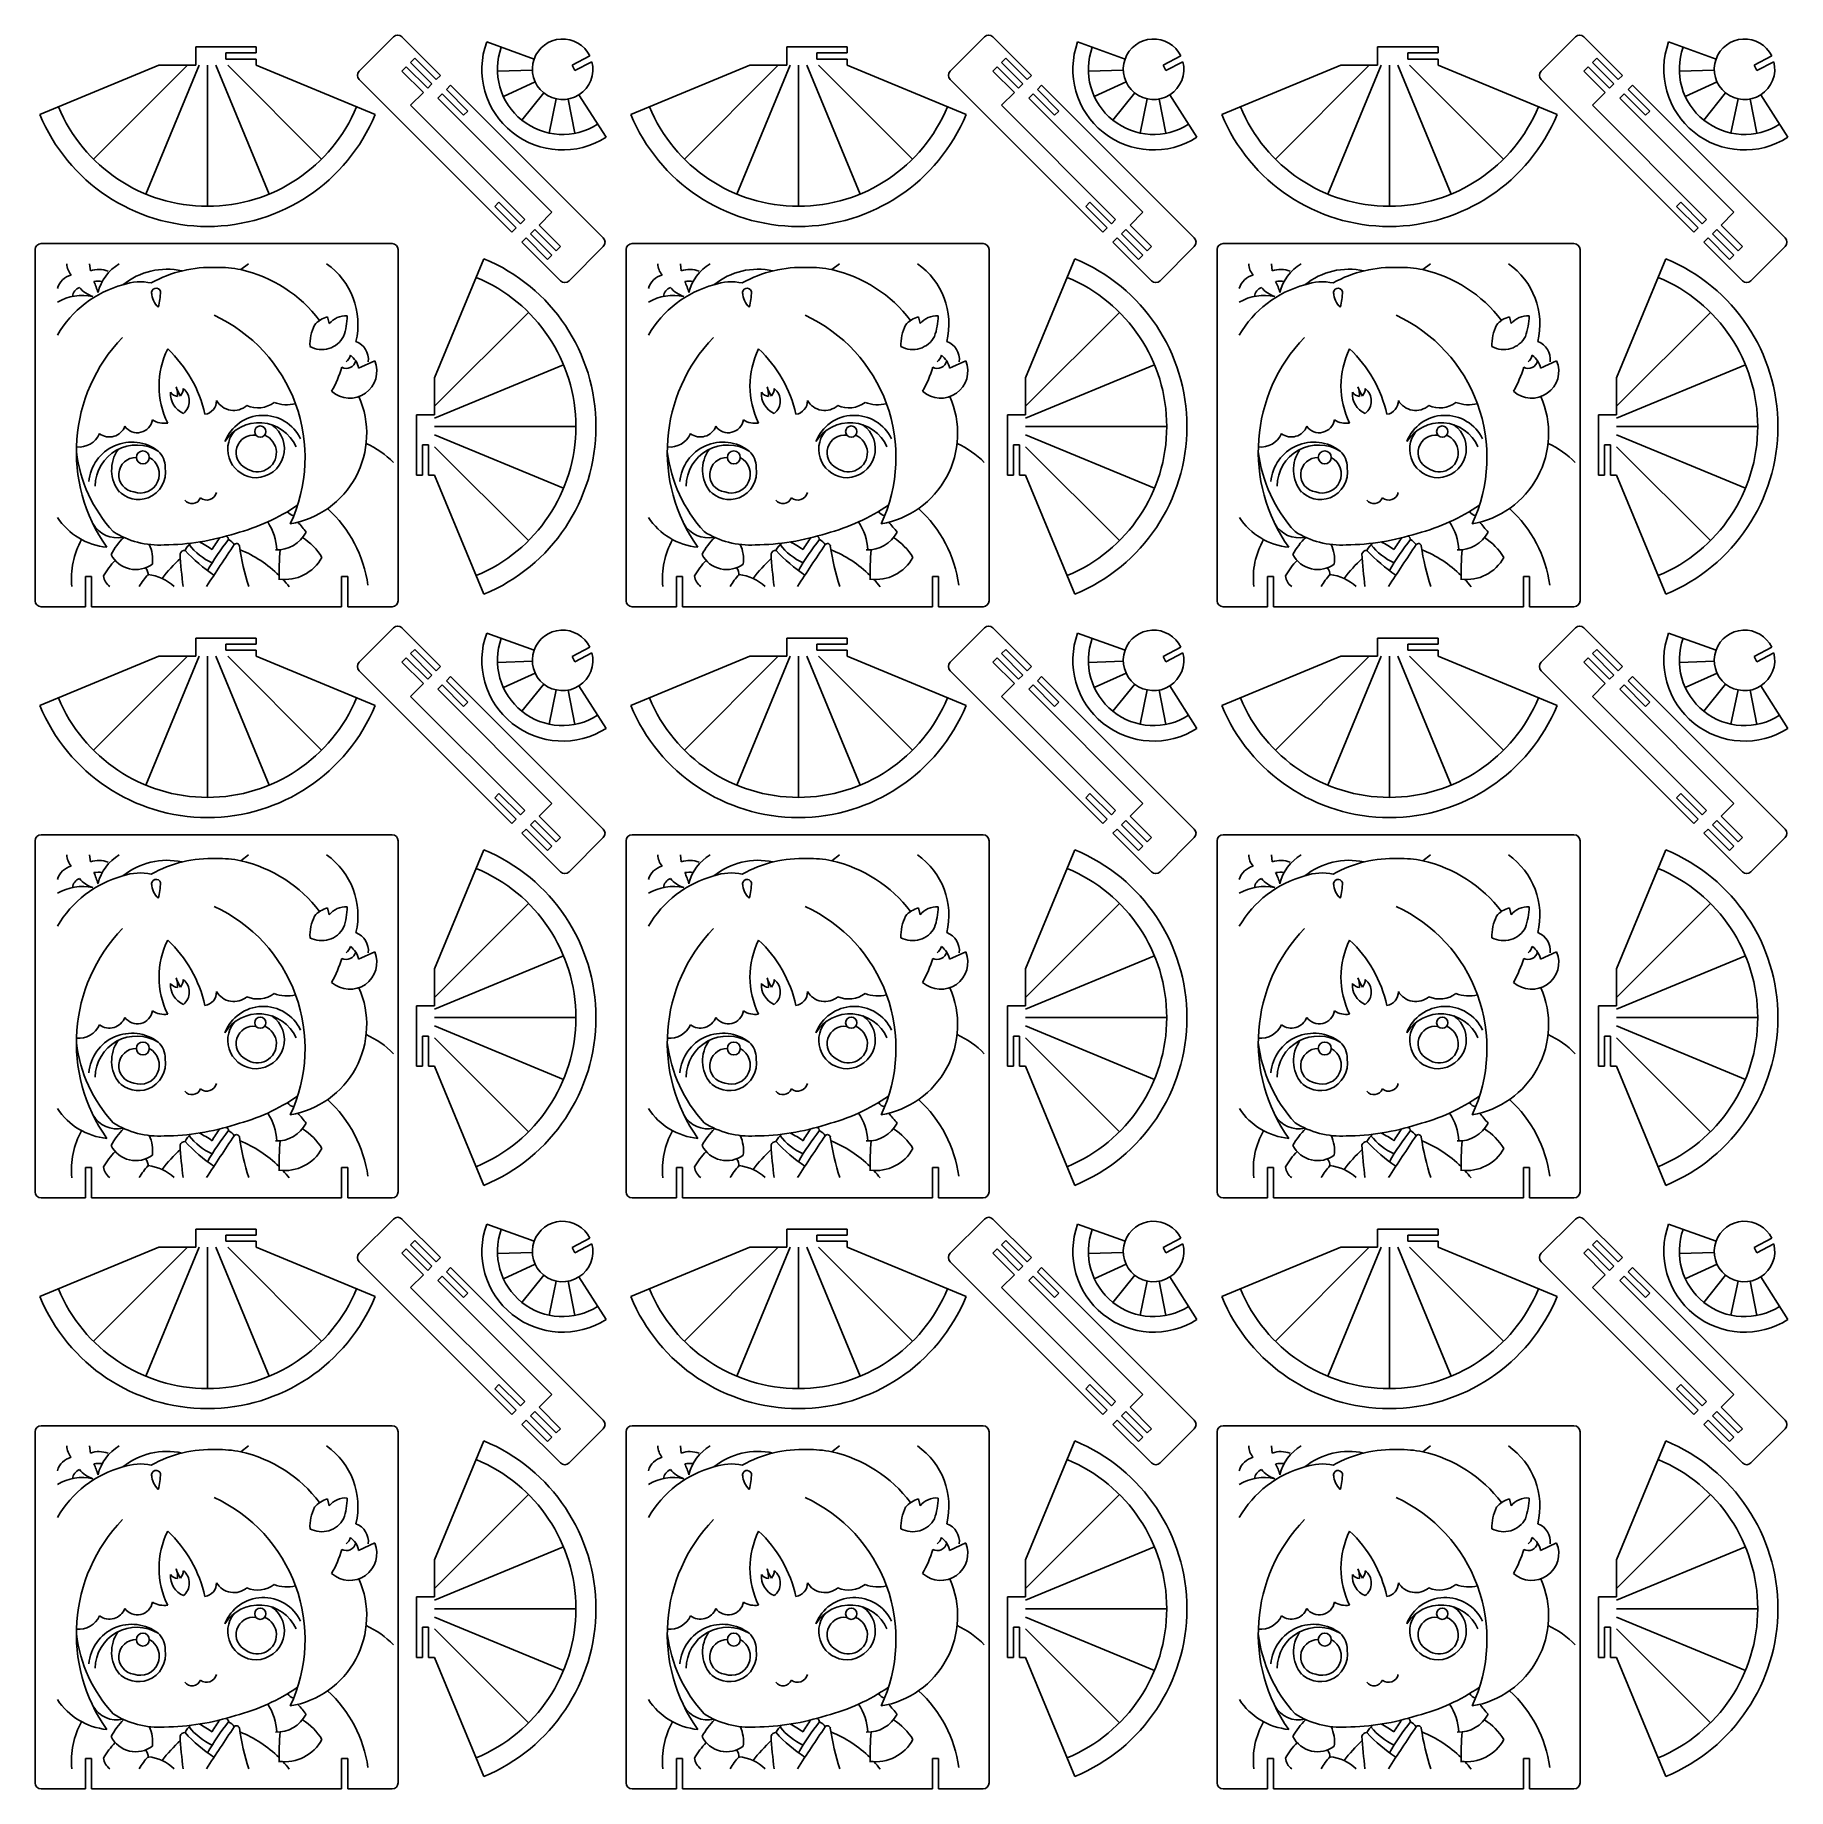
# Model space of a CAD drawing. Header units: millimetres. Extents: x 6 to 875, y 6 to 875.
import ezdxf

# ---------------------------------------------------------------- set-up
doc = ezdxf.new("R2010")
doc.units = ezdxf.units.MM

msp = doc.modelspace()

# ---------------------------------------------------------------- linework, layer by layer
for p, q in [((115.19, 869.5), (85.19, 869.5)), ((85.19, 869.5), (85.19, 860.5)), ((115.19, 869.5), (85.19, 869.5)), ((85.19, 869.5), (85.19, 860.5)), ((115.19, 866.5), (115.19, 869.5)), ((115.19, 866.5), (115.19, 869.5)), ((183.23, 874.5), (166.26, 857.53)), ((183.23, 874.5), (166.26, 857.53)), ((187.47, 874.5), (206.57, 855.41)), ((187.47, 874.5), (206.57, 855.41)), ((252.98, 863.51), (229.46, 871.99)), ((252.98, 863.51), (229.46, 871.99)), ((408.19, 869.5), (378.19, 869.5)), ((378.19, 869.5), (378.19, 860.5)), ((408.19, 869.5), (378.19, 869.5)), ((378.19, 869.5), (378.19, 860.5)), ((408.19, 866.5), (408.19, 869.5)), ((408.19, 866.5), (408.19, 869.5)), ((476.23, 874.5), (459.26, 857.53)), ((476.23, 874.5), (459.26, 857.53)), ((480.47, 874.5), (499.57, 855.41)), ((480.47, 874.5), (499.57, 855.41)), ((545.98, 863.51), (522.46, 871.99)), ((545.98, 863.51), (522.46, 871.99)), ((701.19, 869.5), (671.19, 869.5)), ((671.19, 869.5), (671.19, 860.5)), ((701.19, 869.5), (671.19, 869.5)), ((671.19, 869.5), (671.19, 860.5)), ((701.19, 866.5), (701.19, 869.5)), ((701.19, 866.5), (701.19, 869.5)), ((769.23, 874.5), (752.26, 857.53)), ((769.23, 874.5), (752.26, 857.53)), ((773.47, 874.5), (792.57, 855.41)), ((773.47, 874.5), (792.57, 855.41)), ((838.98, 863.51), (815.46, 871.99)), ((838.98, 863.51), (815.46, 871.99)), ((100.19, 863.5), (100.19, 866.5)), ((100.19, 866.5), (115.19, 866.5)), ((100.19, 863.5), (100.19, 866.5)), ((100.19, 866.5), (115.19, 866.5)), ((115.19, 863.5), (100.19, 863.5)), ((115.19, 863.5), (100.19, 863.5)), ((115.19, 860.5), (115.19, 863.5)), ((115.19, 860.5), (115.19, 863.5)), ((193.84, 863.89), (191.72, 861.77)), ((193.84, 863.89), (191.72, 861.77)), ((191.72, 861.77), (202.32, 851.17)), ((191.72, 861.77), (202.32, 851.17)), ((204.44, 853.29), (193.84, 863.89)), ((204.44, 853.29), (193.84, 863.89)), ((271.82, 860.41), (280.56, 865.01)), ((271.82, 860.41), (280.56, 865.01)), ((281.61, 862.18), (273.22, 857.76)), ((281.61, 862.18), (273.22, 857.76)), ((393.19, 863.5), (393.19, 866.5)), ((393.19, 866.5), (408.19, 866.5)), ((393.19, 863.5), (393.19, 866.5)), ((393.19, 866.5), (408.19, 866.5)), ((408.19, 863.5), (393.19, 863.5)), ((408.19, 863.5), (393.19, 863.5)), ((408.19, 860.5), (408.19, 863.5)), ((408.19, 860.5), (408.19, 863.5)), ((486.84, 863.89), (484.72, 861.77)), ((486.84, 863.89), (484.72, 861.77)), ((484.72, 861.77), (495.32, 851.17)), ((484.72, 861.77), (495.32, 851.17)), ((497.44, 853.29), (486.84, 863.89)), ((497.44, 853.29), (486.84, 863.89)), ((564.82, 860.41), (573.56, 865.01)), ((564.82, 860.41), (573.56, 865.01)), ((574.61, 862.18), (566.22, 857.76)), ((574.61, 862.18), (566.22, 857.76)), ((686.19, 863.5), (686.19, 866.5)), ((686.19, 866.5), (701.19, 866.5)), ((686.19, 863.5), (686.19, 866.5)), ((686.19, 866.5), (701.19, 866.5)), ((701.19, 863.5), (686.19, 863.5)), ((701.19, 863.5), (686.19, 863.5)), ((701.19, 860.5), (701.19, 863.5)), ((701.19, 860.5), (701.19, 863.5)), ((779.84, 863.89), (777.72, 861.77)), ((779.84, 863.89), (777.72, 861.77)), ((777.72, 861.77), (788.32, 851.17)), ((777.72, 861.77), (788.32, 851.17)), ((790.44, 853.29), (779.84, 863.89)), ((790.44, 853.29), (779.84, 863.89)), ((857.82, 860.41), (866.56, 865.01)), ((857.82, 860.41), (866.56, 865.01)), ((867.61, 862.18), (859.22, 857.76)), ((867.61, 862.18), (859.22, 857.76)), ((66.9, 860.5), (7.9, 836.06)), ((85.19, 860.5), (66.9, 860.5)), ((115.19, 860.5), (174.19, 836.06)), ((166.26, 853.29), (241.92, 777.63)), ((166.26, 853.29), (241.92, 777.63)), ((189.6, 859.65), (187.47, 857.53)), ((189.6, 859.65), (187.47, 857.53)), ((187.47, 857.53), (198.08, 846.92)), ((187.47, 857.53), (198.08, 846.92)), ((200.2, 849.04), (189.6, 859.65)), ((200.2, 849.04), (189.6, 859.65)), ((206.57, 855.41), (204.44, 853.29)), ((206.57, 855.41), (204.44, 853.29)), ((273.22, 857.76), (271.82, 860.41)), ((359.9, 860.5), (300.9, 836.06)), ((378.19, 860.5), (359.9, 860.5)), ((408.19, 860.5), (467.19, 836.06)), ((459.26, 853.29), (534.92, 777.63)), ((459.26, 853.29), (534.92, 777.63)), ((482.6, 859.65), (480.47, 857.53)), ((482.6, 859.65), (480.47, 857.53)), ((480.47, 857.53), (491.08, 846.92)), ((480.47, 857.53), (491.08, 846.92)), ((493.2, 849.04), (482.6, 859.65)), ((493.2, 849.04), (482.6, 859.65)), ((499.57, 855.41), (497.44, 853.29)), ((499.57, 855.41), (497.44, 853.29)), ((566.22, 857.76), (564.82, 860.41)), ((652.9, 860.5), (593.9, 836.06)), ((671.19, 860.5), (652.9, 860.5)), ((701.19, 860.5), (760.19, 836.06)), ((752.26, 853.29), (827.92, 777.63)), ((752.26, 853.29), (827.92, 777.63)), ((775.6, 859.65), (773.47, 857.53)), ((775.6, 859.65), (773.47, 857.53)), ((773.47, 857.53), (784.08, 846.92)), ((773.47, 857.53), (784.08, 846.92)), ((786.2, 849.04), (775.6, 859.65)), ((786.2, 849.04), (775.6, 859.65)), ((792.57, 855.41), (790.44, 853.29)), ((792.57, 855.41), (790.44, 853.29)), ((859.22, 857.76), (857.82, 860.41)), ((191.72, 840.56), (198.08, 846.92)), ((191.72, 840.56), (198.08, 846.92)), ((202.32, 851.17), (200.2, 849.04)), ((202.32, 851.17), (200.2, 849.04)), ((207.36, 846.23), (205.24, 844.11)), ((207.36, 846.23), (205.24, 844.11)), ((205.24, 844.11), (261.81, 787.54)), ((205.24, 844.11), (261.81, 787.54)), ((217.97, 835.62), (207.36, 846.23)), ((217.97, 835.62), (207.36, 846.23)), ((211.6, 850.47), (209.48, 848.35)), ((211.6, 850.47), (209.48, 848.35)), ((209.48, 848.35), (220.09, 837.74)), ((209.48, 848.35), (220.09, 837.74)), ((287.26, 774.81), (211.6, 850.47)), ((287.26, 774.81), (211.6, 850.47)), ((275.16, 845.78), (288.62, 824.71)), ((275.16, 845.78), (288.62, 824.71)), ((484.72, 840.56), (491.08, 846.92)), ((484.72, 840.56), (491.08, 846.92)), ((495.32, 851.17), (493.2, 849.04)), ((495.32, 851.17), (493.2, 849.04)), ((500.36, 846.23), (498.24, 844.11)), ((500.36, 846.23), (498.24, 844.11)), ((498.24, 844.11), (554.81, 787.54)), ((498.24, 844.11), (554.81, 787.54)), ((510.97, 835.62), (500.36, 846.23)), ((510.97, 835.62), (500.36, 846.23)), ((504.6, 850.47), (502.48, 848.35)), ((504.6, 850.47), (502.48, 848.35)), ((502.48, 848.35), (513.09, 837.74)), ((502.48, 848.35), (513.09, 837.74)), ((580.26, 774.81), (504.6, 850.47)), ((580.26, 774.81), (504.6, 850.47)), ((568.16, 845.78), (581.62, 824.71)), ((568.16, 845.78), (581.62, 824.71)), ((777.72, 840.56), (784.08, 846.92)), ((777.72, 840.56), (784.08, 846.92)), ((788.32, 851.17), (786.2, 849.04)), ((788.32, 851.17), (786.2, 849.04)), ((793.36, 846.23), (791.24, 844.11)), ((793.36, 846.23), (791.24, 844.11)), ((791.24, 844.11), (847.81, 787.54)), ((791.24, 844.11), (847.81, 787.54)), ((803.97, 835.62), (793.36, 846.23)), ((803.97, 835.62), (793.36, 846.23)), ((797.6, 850.47), (795.48, 848.35)), ((797.6, 850.47), (795.48, 848.35)), ((795.48, 848.35), (806.09, 837.74)), ((795.48, 848.35), (806.09, 837.74)), ((873.26, 774.81), (797.6, 850.47)), ((873.26, 774.81), (797.6, 850.47)), ((861.16, 845.78), (874.62, 824.71)), ((861.16, 845.78), (874.62, 824.71)), ((248.29, 783.99), (191.72, 840.56)), ((248.29, 783.99), (191.72, 840.56)), ((220.09, 837.74), (217.97, 835.62)), ((220.09, 837.74), (217.97, 835.62)), ((541.29, 783.99), (484.72, 840.56)), ((541.29, 783.99), (484.72, 840.56)), ((513.09, 837.74), (510.97, 835.62)), ((513.09, 837.74), (510.97, 835.62)), ((834.29, 783.99), (777.72, 840.56)), ((834.29, 783.99), (777.72, 840.56)), ((806.09, 837.74), (803.97, 835.62)), ((806.09, 837.74), (803.97, 835.62)), ((233.44, 790.35), (235.56, 792.48)), ((233.44, 790.35), (235.56, 792.48)), ((235.56, 792.48), (246.16, 781.87)), ((235.56, 792.48), (246.16, 781.87)), ((526.44, 790.35), (528.56, 792.48)), ((526.44, 790.35), (528.56, 792.48)), ((528.56, 792.48), (539.16, 781.87)), ((528.56, 792.48), (539.16, 781.87)), ((819.44, 790.35), (821.56, 792.48)), ((819.44, 790.35), (821.56, 792.48)), ((821.56, 792.48), (832.16, 781.87)), ((821.56, 792.48), (832.16, 781.87)), ((244.04, 779.75), (233.44, 790.35)), ((244.04, 779.75), (233.44, 790.35)), ((246.16, 781.87), (248.29, 783.99)), ((246.16, 781.87), (248.29, 783.99)), ((261.81, 787.54), (255.44, 781.17)), ((261.81, 787.54), (255.44, 781.17)), ((537.04, 779.75), (526.44, 790.35)), ((537.04, 779.75), (526.44, 790.35)), ((539.16, 781.87), (541.29, 783.99)), ((539.16, 781.87), (541.29, 783.99)), ((554.81, 787.54), (548.44, 781.17)), ((554.81, 787.54), (548.44, 781.17)), ((830.04, 779.75), (819.44, 790.35)), ((830.04, 779.75), (819.44, 790.35)), ((832.16, 781.87), (834.29, 783.99)), ((832.16, 781.87), (834.29, 783.99)), ((847.81, 787.54), (841.44, 781.17)), ((847.81, 787.54), (841.44, 781.17)), ((241.92, 777.63), (244.04, 779.75)), ((241.92, 777.63), (244.04, 779.75)), ((246.96, 772.69), (249.08, 774.81)), ((246.96, 772.69), (249.08, 774.81)), ((249.08, 774.81), (259.69, 764.2)), ((249.08, 774.81), (259.69, 764.2)), ((251.2, 776.93), (253.32, 779.05)), ((251.2, 776.93), (253.32, 779.05)), ((261.81, 766.33), (251.2, 776.93)), ((261.81, 766.33), (251.2, 776.93)), ((253.32, 779.05), (263.93, 768.45)), ((253.32, 779.05), (263.93, 768.45)), ((266.05, 770.57), (255.44, 781.17)), ((266.05, 770.57), (255.44, 781.17)), ((534.92, 777.63), (537.04, 779.75)), ((534.92, 777.63), (537.04, 779.75)), ((539.96, 772.69), (542.08, 774.81)), ((539.96, 772.69), (542.08, 774.81)), ((542.08, 774.81), (552.69, 764.2)), ((542.08, 774.81), (552.69, 764.2)), ((544.2, 776.93), (546.32, 779.05)), ((544.2, 776.93), (546.32, 779.05)), ((554.81, 766.33), (544.2, 776.93)), ((554.81, 766.33), (544.2, 776.93)), ((546.32, 779.05), (556.93, 768.45)), ((546.32, 779.05), (556.93, 768.45)), ((559.05, 770.57), (548.44, 781.17)), ((559.05, 770.57), (548.44, 781.17)), ((827.92, 777.63), (830.04, 779.75)), ((827.92, 777.63), (830.04, 779.75)), ((832.96, 772.69), (835.08, 774.81)), ((832.96, 772.69), (835.08, 774.81)), ((835.08, 774.81), (845.69, 764.2)), ((835.08, 774.81), (845.69, 764.2)), ((837.2, 776.93), (839.32, 779.05)), ((837.2, 776.93), (839.32, 779.05)), ((847.81, 766.33), (837.2, 776.93)), ((847.81, 766.33), (837.2, 776.93)), ((839.32, 779.05), (849.93, 768.45)), ((839.32, 779.05), (849.93, 768.45)), ((852.05, 770.57), (841.44, 781.17)), ((852.05, 770.57), (841.44, 781.17)), ((5.55, 595.01), (5.55, 769.01)), ((5.55, 595.01), (5.55, 769.01)), ((8.55, 772.01), (182.55, 772.01)), ((8.55, 772.01), (182.55, 772.01)), ((185.55, 769.01), (185.55, 595.01)), ((185.55, 769.01), (185.55, 595.01)), ((266.05, 753.6), (246.96, 772.69)), ((266.05, 753.6), (246.96, 772.69)), ((259.69, 764.2), (261.81, 766.33)), ((259.69, 764.2), (261.81, 766.33)), ((263.93, 768.45), (266.05, 770.57)), ((263.93, 768.45), (266.05, 770.57)), ((270.29, 753.6), (287.26, 770.57)), ((270.29, 753.6), (287.26, 770.57)), ((298.55, 595.01), (298.55, 769.01)), ((298.55, 595.01), (298.55, 769.01)), ((301.55, 772.01), (475.55, 772.01)), ((301.55, 772.01), (475.55, 772.01)), ((478.55, 769.01), (478.55, 595.01)), ((478.55, 769.01), (478.55, 595.01)), ((559.05, 753.6), (539.96, 772.69)), ((559.05, 753.6), (539.96, 772.69)), ((552.69, 764.2), (554.81, 766.33)), ((552.69, 764.2), (554.81, 766.33)), ((556.93, 768.45), (559.05, 770.57)), ((556.93, 768.45), (559.05, 770.57)), ((563.29, 753.6), (580.26, 770.57)), ((563.29, 753.6), (580.26, 770.57)), ((591.55, 595.01), (591.55, 769.01)), ((591.55, 595.01), (591.55, 769.01)), ((594.55, 772.01), (768.55, 772.01)), ((594.55, 772.01), (768.55, 772.01)), ((771.55, 769.01), (771.55, 595.01)), ((771.55, 769.01), (771.55, 595.01)), ((852.05, 753.6), (832.96, 772.69)), ((852.05, 753.6), (832.96, 772.69)), ((845.69, 764.2), (847.81, 766.33)), ((845.69, 764.2), (847.81, 766.33)), ((849.93, 768.45), (852.05, 770.57)), ((849.93, 768.45), (852.05, 770.57)), ((856.29, 753.6), (873.26, 770.57)), ((856.29, 753.6), (873.26, 770.57)), ((203.65, 705.5), (228.09, 764.5)), ((496.65, 705.5), (521.09, 764.5)), ((789.65, 705.5), (814.09, 764.5)), ((203.65, 687.21), (203.65, 705.5)), ((496.65, 687.21), (496.65, 705.5)), ((789.65, 687.21), (789.65, 705.5)), ((194.65, 657.21), (194.65, 687.21)), ((194.65, 687.21), (203.65, 687.21)), ((194.65, 657.21), (194.65, 687.21)), ((194.65, 687.21), (203.65, 687.21)), ((487.65, 657.21), (487.65, 687.21)), ((487.65, 687.21), (496.65, 687.21)), ((487.65, 657.21), (487.65, 687.21)), ((487.65, 687.21), (496.65, 687.21)), ((780.65, 657.21), (780.65, 687.21)), ((780.65, 687.21), (789.65, 687.21)), ((780.65, 657.21), (780.65, 687.21)), ((780.65, 687.21), (789.65, 687.21)), ((200.65, 672.21), (197.65, 672.21)), ((197.65, 672.21), (197.65, 657.21)), ((200.65, 672.21), (197.65, 672.21)), ((197.65, 672.21), (197.65, 657.21)), ((200.65, 657.21), (200.65, 672.21)), ((493.65, 672.21), (490.65, 672.21)), ((490.65, 672.21), (490.65, 657.21)), ((493.65, 672.21), (490.65, 672.21)), ((490.65, 672.21), (490.65, 657.21)), ((493.65, 657.21), (493.65, 672.21)), ((786.65, 672.21), (783.65, 672.21)), ((783.65, 672.21), (783.65, 657.21)), ((786.65, 672.21), (783.65, 672.21)), ((783.65, 672.21), (783.65, 657.21)), ((786.65, 657.21), (786.65, 672.21)), ((197.65, 657.21), (194.65, 657.21)), ((197.65, 657.21), (194.65, 657.21)), ((203.65, 657.21), (200.65, 657.21)), ((203.65, 657.21), (228.09, 598.2)), ((490.65, 657.21), (487.65, 657.21)), ((490.65, 657.21), (487.65, 657.21)), ((496.65, 657.21), (493.65, 657.21)), ((496.65, 657.21), (521.09, 598.2)), ((783.65, 657.21), (780.65, 657.21)), ((783.65, 657.21), (780.65, 657.21)), ((789.65, 657.21), (786.65, 657.21)), ((789.65, 657.21), (814.09, 598.2)), ((30.55, 592.01), (30.55, 607.01)), ((30.55, 607.01), (33.55, 607.01)), ((30.55, 592.01), (30.55, 607.01)), ((30.55, 607.01), (33.55, 607.01)), ((33.55, 607.01), (33.55, 592.01)), ((33.55, 607.01), (33.55, 592.01)), ((160.55, 607.01), (157.55, 607.01)), ((157.55, 607.01), (157.55, 592.01)), ((160.55, 607.01), (157.55, 607.01)), ((157.55, 607.01), (157.55, 592.01)), ((160.55, 592.01), (160.55, 607.01)), ((160.55, 592.01), (160.55, 607.01)), ((323.55, 592.01), (323.55, 607.01)), ((323.55, 607.01), (326.55, 607.01)), ((323.55, 592.01), (323.55, 607.01)), ((323.55, 607.01), (326.55, 607.01)), ((326.55, 607.01), (326.55, 592.01)), ((326.55, 607.01), (326.55, 592.01)), ((453.55, 607.01), (450.55, 607.01)), ((450.55, 607.01), (450.55, 592.01)), ((453.55, 607.01), (450.55, 607.01)), ((450.55, 607.01), (450.55, 592.01)), ((453.55, 592.01), (453.55, 607.01)), ((453.55, 592.01), (453.55, 607.01)), ((616.55, 592.01), (616.55, 607.01)), ((616.55, 607.01), (619.55, 607.01)), ((616.55, 592.01), (616.55, 607.01)), ((616.55, 607.01), (619.55, 607.01)), ((619.55, 607.01), (619.55, 592.01)), ((619.55, 607.01), (619.55, 592.01)), ((746.55, 607.01), (743.55, 607.01)), ((743.55, 607.01), (743.55, 592.01)), ((746.55, 607.01), (743.55, 607.01)), ((743.55, 607.01), (743.55, 592.01)), ((746.55, 592.01), (746.55, 607.01)), ((746.55, 592.01), (746.55, 607.01)), ((30.55, 592.01), (8.55, 592.01)), ((30.55, 592.01), (8.55, 592.01)), ((157.55, 592.01), (33.55, 592.01)), ((157.55, 592.01), (33.55, 592.01)), ((182.55, 592.01), (160.55, 592.01)), ((182.55, 592.01), (160.55, 592.01)), ((323.55, 592.01), (301.55, 592.01)), ((323.55, 592.01), (301.55, 592.01)), ((450.55, 592.01), (326.55, 592.01)), ((450.55, 592.01), (326.55, 592.01)), ((475.55, 592.01), (453.55, 592.01)), ((475.55, 592.01), (453.55, 592.01)), ((616.55, 592.01), (594.55, 592.01)), ((616.55, 592.01), (594.55, 592.01)), ((743.55, 592.01), (619.55, 592.01)), ((743.55, 592.01), (619.55, 592.01)), ((768.55, 592.01), (746.55, 592.01)), ((768.55, 592.01), (746.55, 592.01)), ((115.19, 576.5), (85.19, 576.5)), ((85.19, 576.5), (85.19, 567.5)), ((115.19, 576.5), (85.19, 576.5)), ((85.19, 576.5), (85.19, 567.5)), ((115.19, 573.5), (115.19, 576.5)), ((115.19, 573.5), (115.19, 576.5)), ((183.23, 581.5), (166.26, 564.53)), ((183.23, 581.5), (166.26, 564.53)), ((187.47, 581.5), (206.57, 562.41)), ((187.47, 581.5), (206.57, 562.41)), ((252.98, 570.51), (229.46, 578.99)), ((252.98, 570.51), (229.46, 578.99)), ((408.19, 576.5), (378.19, 576.5)), ((378.19, 576.5), (378.19, 567.5)), ((408.19, 576.5), (378.19, 576.5)), ((378.19, 576.5), (378.19, 567.5)), ((408.19, 573.5), (408.19, 576.5)), ((408.19, 573.5), (408.19, 576.5)), ((476.23, 581.5), (459.26, 564.53)), ((476.23, 581.5), (459.26, 564.53)), ((480.47, 581.5), (499.57, 562.41)), ((480.47, 581.5), (499.57, 562.41)), ((545.98, 570.51), (522.46, 578.99)), ((545.98, 570.51), (522.46, 578.99)), ((701.19, 576.5), (671.19, 576.5)), ((671.19, 576.5), (671.19, 567.5)), ((701.19, 576.5), (671.19, 576.5)), ((671.19, 576.5), (671.19, 567.5)), ((701.19, 573.5), (701.19, 576.5)), ((701.19, 573.5), (701.19, 576.5)), ((769.23, 581.5), (752.26, 564.53)), ((769.23, 581.5), (752.26, 564.53)), ((773.47, 581.5), (792.57, 562.41)), ((773.47, 581.5), (792.57, 562.41)), ((838.98, 570.51), (815.46, 578.99)), ((838.98, 570.51), (815.46, 578.99)), ((66.9, 567.5), (7.9, 543.06)), ((85.19, 567.5), (66.9, 567.5)), ((100.19, 570.5), (100.19, 573.5)), ((100.19, 573.5), (115.19, 573.5)), ((100.19, 570.5), (100.19, 573.5)), ((100.19, 573.5), (115.19, 573.5)), ((115.19, 570.5), (100.19, 570.5)), ((115.19, 570.5), (100.19, 570.5)), ((115.19, 567.5), (115.19, 570.5)), ((115.19, 567.5), (115.19, 570.5)), ((115.19, 567.5), (174.19, 543.06)), ((189.6, 566.65), (187.47, 564.53)), ((189.6, 566.65), (187.47, 564.53)), ((200.2, 556.04), (189.6, 566.65)), ((200.2, 556.04), (189.6, 566.65)), ((193.84, 570.89), (191.72, 568.77)), ((193.84, 570.89), (191.72, 568.77)), ((191.72, 568.77), (202.32, 558.17)), ((191.72, 568.77), (202.32, 558.17)), ((204.44, 560.29), (193.84, 570.89)), ((204.44, 560.29), (193.84, 570.89)), ((271.82, 567.41), (280.56, 572.01)), ((271.82, 567.41), (280.56, 572.01)), ((273.22, 564.76), (271.82, 567.41)), ((281.61, 569.18), (273.22, 564.76)), ((281.61, 569.18), (273.22, 564.76)), ((359.9, 567.5), (300.9, 543.06)), ((378.19, 567.5), (359.9, 567.5)), ((393.19, 570.5), (393.19, 573.5)), ((393.19, 573.5), (408.19, 573.5)), ((393.19, 570.5), (393.19, 573.5)), ((393.19, 573.5), (408.19, 573.5)), ((408.19, 570.5), (393.19, 570.5)), ((408.19, 570.5), (393.19, 570.5)), ((408.19, 567.5), (408.19, 570.5)), ((408.19, 567.5), (408.19, 570.5)), ((408.19, 567.5), (467.19, 543.06)), ((482.6, 566.65), (480.47, 564.53)), ((482.6, 566.65), (480.47, 564.53)), ((493.2, 556.04), (482.6, 566.65)), ((493.2, 556.04), (482.6, 566.65)), ((486.84, 570.89), (484.72, 568.77)), ((486.84, 570.89), (484.72, 568.77)), ((484.72, 568.77), (495.32, 558.17)), ((484.72, 568.77), (495.32, 558.17)), ((497.44, 560.29), (486.84, 570.89)), ((497.44, 560.29), (486.84, 570.89)), ((564.82, 567.41), (573.56, 572.01)), ((564.82, 567.41), (573.56, 572.01)), ((566.22, 564.76), (564.82, 567.41)), ((574.61, 569.18), (566.22, 564.76)), ((574.61, 569.18), (566.22, 564.76)), ((652.9, 567.5), (593.9, 543.06)), ((671.19, 567.5), (652.9, 567.5)), ((686.19, 570.5), (686.19, 573.5)), ((686.19, 573.5), (701.19, 573.5)), ((686.19, 570.5), (686.19, 573.5)), ((686.19, 573.5), (701.19, 573.5)), ((701.19, 570.5), (686.19, 570.5)), ((701.19, 570.5), (686.19, 570.5)), ((701.19, 567.5), (701.19, 570.5)), ((701.19, 567.5), (701.19, 570.5)), ((701.19, 567.5), (760.19, 543.06)), ((775.6, 566.65), (773.47, 564.53)), ((775.6, 566.65), (773.47, 564.53)), ((786.2, 556.04), (775.6, 566.65)), ((786.2, 556.04), (775.6, 566.65)), ((779.84, 570.89), (777.72, 568.77)), ((779.84, 570.89), (777.72, 568.77)), ((777.72, 568.77), (788.32, 558.17)), ((777.72, 568.77), (788.32, 558.17)), ((790.44, 560.29), (779.84, 570.89)), ((790.44, 560.29), (779.84, 570.89)), ((857.82, 567.41), (866.56, 572.01)), ((857.82, 567.41), (866.56, 572.01)), ((859.22, 564.76), (857.82, 567.41)), ((867.61, 569.18), (859.22, 564.76)), ((867.61, 569.18), (859.22, 564.76)), ((166.26, 560.29), (241.92, 484.63)), ((166.26, 560.29), (241.92, 484.63)), ((187.47, 564.53), (198.08, 553.92)), ((187.47, 564.53), (198.08, 553.92)), ((202.32, 558.17), (200.2, 556.04)), ((202.32, 558.17), (200.2, 556.04)), ((206.57, 562.41), (204.44, 560.29)), ((206.57, 562.41), (204.44, 560.29)), ((211.6, 557.47), (209.48, 555.35)), ((211.6, 557.47), (209.48, 555.35)), ((287.26, 481.81), (211.6, 557.47)), ((287.26, 481.81), (211.6, 557.47)), ((459.26, 560.29), (534.92, 484.63)), ((459.26, 560.29), (534.92, 484.63)), ((480.47, 564.53), (491.08, 553.92)), ((480.47, 564.53), (491.08, 553.92)), ((495.32, 558.17), (493.2, 556.04)), ((495.32, 558.17), (493.2, 556.04)), ((499.57, 562.41), (497.44, 560.29)), ((499.57, 562.41), (497.44, 560.29)), ((504.6, 557.47), (502.48, 555.35)), ((504.6, 557.47), (502.48, 555.35)), ((580.26, 481.81), (504.6, 557.47)), ((580.26, 481.81), (504.6, 557.47)), ((752.26, 560.29), (827.92, 484.63)), ((752.26, 560.29), (827.92, 484.63)), ((773.47, 564.53), (784.08, 553.92)), ((773.47, 564.53), (784.08, 553.92)), ((788.32, 558.17), (786.2, 556.04)), ((788.32, 558.17), (786.2, 556.04)), ((792.57, 562.41), (790.44, 560.29)), ((792.57, 562.41), (790.44, 560.29)), ((797.6, 557.47), (795.48, 555.35)), ((797.6, 557.47), (795.48, 555.35)), ((873.26, 481.81), (797.6, 557.47)), ((873.26, 481.81), (797.6, 557.47)), ((191.72, 547.56), (198.08, 553.92)), ((191.72, 547.56), (198.08, 553.92)), ((207.36, 553.23), (205.24, 551.11)), ((207.36, 553.23), (205.24, 551.11)), ((205.24, 551.11), (261.81, 494.54)), ((205.24, 551.11), (261.81, 494.54)), ((217.97, 542.62), (207.36, 553.23)), ((217.97, 542.62), (207.36, 553.23)), ((209.48, 555.35), (220.09, 544.74)), ((209.48, 555.35), (220.09, 544.74)), ((275.16, 552.78), (288.62, 531.71)), ((275.16, 552.78), (288.62, 531.71)), ((484.72, 547.56), (491.08, 553.92)), ((484.72, 547.56), (491.08, 553.92)), ((500.36, 553.23), (498.24, 551.11)), ((500.36, 553.23), (498.24, 551.11)), ((498.24, 551.11), (554.81, 494.54)), ((498.24, 551.11), (554.81, 494.54)), ((510.97, 542.62), (500.36, 553.23)), ((510.97, 542.62), (500.36, 553.23)), ((502.48, 555.35), (513.09, 544.74)), ((502.48, 555.35), (513.09, 544.74)), ((568.16, 552.78), (581.62, 531.71)), ((568.16, 552.78), (581.62, 531.71)), ((777.72, 547.56), (784.08, 553.92)), ((777.72, 547.56), (784.08, 553.92)), ((793.36, 553.23), (791.24, 551.11)), ((793.36, 553.23), (791.24, 551.11)), ((791.24, 551.11), (847.81, 494.54)), ((791.24, 551.11), (847.81, 494.54)), ((803.97, 542.62), (793.36, 553.23)), ((803.97, 542.62), (793.36, 553.23)), ((795.48, 555.35), (806.09, 544.74)), ((795.48, 555.35), (806.09, 544.74)), ((861.16, 552.78), (874.62, 531.71)), ((861.16, 552.78), (874.62, 531.71)), ((248.29, 490.99), (191.72, 547.56)), ((248.29, 490.99), (191.72, 547.56)), ((220.09, 544.74), (217.97, 542.62)), ((220.09, 544.74), (217.97, 542.62)), ((541.29, 490.99), (484.72, 547.56)), ((541.29, 490.99), (484.72, 547.56)), ((513.09, 544.74), (510.97, 542.62)), ((513.09, 544.74), (510.97, 542.62)), ((834.29, 490.99), (777.72, 547.56)), ((834.29, 490.99), (777.72, 547.56)), ((806.09, 544.74), (803.97, 542.62)), ((806.09, 544.74), (803.97, 542.62)), ((233.44, 497.35), (235.56, 499.48)), ((233.44, 497.35), (235.56, 499.48)), ((244.04, 486.75), (233.44, 497.35)), ((244.04, 486.75), (233.44, 497.35)), ((235.56, 499.48), (246.16, 488.87)), ((235.56, 499.48), (246.16, 488.87)), ((526.44, 497.35), (528.56, 499.48)), ((526.44, 497.35), (528.56, 499.48)), ((537.04, 486.75), (526.44, 497.35)), ((537.04, 486.75), (526.44, 497.35)), ((528.56, 499.48), (539.16, 488.87)), ((528.56, 499.48), (539.16, 488.87)), ((819.44, 497.35), (821.56, 499.48)), ((819.44, 497.35), (821.56, 499.48)), ((830.04, 486.75), (819.44, 497.35)), ((830.04, 486.75), (819.44, 497.35)), ((821.56, 499.48), (832.16, 488.87)), ((821.56, 499.48), (832.16, 488.87)), ((246.16, 488.87), (248.29, 490.99)), ((246.16, 488.87), (248.29, 490.99)), ((261.81, 494.54), (255.44, 488.17)), ((261.81, 494.54), (255.44, 488.17)), ((266.05, 477.57), (255.44, 488.17)), ((266.05, 477.57), (255.44, 488.17)), ((539.16, 488.87), (541.29, 490.99)), ((539.16, 488.87), (541.29, 490.99)), ((554.81, 494.54), (548.44, 488.17)), ((554.81, 494.54), (548.44, 488.17)), ((559.05, 477.57), (548.44, 488.17)), ((559.05, 477.57), (548.44, 488.17)), ((832.16, 488.87), (834.29, 490.99)), ((832.16, 488.87), (834.29, 490.99)), ((847.81, 494.54), (841.44, 488.17)), ((847.81, 494.54), (841.44, 488.17)), ((852.05, 477.57), (841.44, 488.17)), ((852.05, 477.57), (841.44, 488.17)), ((8.55, 479.01), (182.55, 479.01)), ((8.55, 479.01), (182.55, 479.01)), ((241.92, 484.63), (244.04, 486.75)), ((241.92, 484.63), (244.04, 486.75)), ((246.96, 479.69), (249.08, 481.81)), ((246.96, 479.69), (249.08, 481.81)), ((266.05, 460.6), (246.96, 479.69)), ((266.05, 460.6), (246.96, 479.69)), ((249.08, 481.81), (259.69, 471.2)), ((249.08, 481.81), (259.69, 471.2)), ((251.2, 483.93), (253.32, 486.05)), ((251.2, 483.93), (253.32, 486.05)), ((261.81, 473.33), (251.2, 483.93)), ((261.81, 473.33), (251.2, 483.93)), ((253.32, 486.05), (263.93, 475.45)), ((253.32, 486.05), (263.93, 475.45)), ((301.55, 479.01), (475.55, 479.01)), ((301.55, 479.01), (475.55, 479.01)), ((534.92, 484.63), (537.04, 486.75)), ((534.92, 484.63), (537.04, 486.75)), ((539.96, 479.69), (542.08, 481.81)), ((539.96, 479.69), (542.08, 481.81)), ((559.05, 460.6), (539.96, 479.69)), ((559.05, 460.6), (539.96, 479.69)), ((542.08, 481.81), (552.69, 471.2)), ((542.08, 481.81), (552.69, 471.2)), ((544.2, 483.93), (546.32, 486.05)), ((544.2, 483.93), (546.32, 486.05)), ((554.81, 473.33), (544.2, 483.93)), ((554.81, 473.33), (544.2, 483.93)), ((546.32, 486.05), (556.93, 475.45)), ((546.32, 486.05), (556.93, 475.45)), ((594.55, 479.01), (768.55, 479.01)), ((594.55, 479.01), (768.55, 479.01)), ((827.92, 484.63), (830.04, 486.75)), ((827.92, 484.63), (830.04, 486.75)), ((832.96, 479.69), (835.08, 481.81)), ((832.96, 479.69), (835.08, 481.81)), ((852.05, 460.6), (832.96, 479.69)), ((852.05, 460.6), (832.96, 479.69)), ((835.08, 481.81), (845.69, 471.2)), ((835.08, 481.81), (845.69, 471.2)), ((837.2, 483.93), (839.32, 486.05)), ((837.2, 483.93), (839.32, 486.05)), ((847.81, 473.33), (837.2, 483.93)), ((847.81, 473.33), (837.2, 483.93)), ((839.32, 486.05), (849.93, 475.45)), ((839.32, 486.05), (849.93, 475.45)), ((5.55, 302.01), (5.55, 476.01)), ((5.55, 302.01), (5.55, 476.01)), ((185.55, 476.01), (185.55, 302.01)), ((185.55, 476.01), (185.55, 302.01)), ((203.65, 412.5), (228.09, 471.5)), ((259.69, 471.2), (261.81, 473.33)), ((259.69, 471.2), (261.81, 473.33)), ((263.93, 475.45), (266.05, 477.57)), ((263.93, 475.45), (266.05, 477.57)), ((270.29, 460.6), (287.26, 477.57)), ((270.29, 460.6), (287.26, 477.57)), ((298.55, 302.01), (298.55, 476.01)), ((298.55, 302.01), (298.55, 476.01)), ((478.55, 476.01), (478.55, 302.01)), ((478.55, 476.01), (478.55, 302.01)), ((496.65, 412.5), (521.09, 471.5)), ((552.69, 471.2), (554.81, 473.33)), ((552.69, 471.2), (554.81, 473.33)), ((556.93, 475.45), (559.05, 477.57)), ((556.93, 475.45), (559.05, 477.57)), ((563.29, 460.6), (580.26, 477.57)), ((563.29, 460.6), (580.26, 477.57)), ((591.55, 302.01), (591.55, 476.01)), ((591.55, 302.01), (591.55, 476.01)), ((771.55, 476.01), (771.55, 302.01)), ((771.55, 476.01), (771.55, 302.01)), ((789.65, 412.5), (814.09, 471.5)), ((845.69, 471.2), (847.81, 473.33)), ((845.69, 471.2), (847.81, 473.33)), ((849.93, 475.45), (852.05, 477.57)), ((849.93, 475.45), (852.05, 477.57)), ((856.29, 460.6), (873.26, 477.57)), ((856.29, 460.6), (873.26, 477.57)), ((203.65, 394.21), (203.65, 412.5)), ((496.65, 394.21), (496.65, 412.5)), ((789.65, 394.21), (789.65, 412.5)), ((194.65, 364.21), (194.65, 394.21)), ((194.65, 394.21), (203.65, 394.21)), ((194.65, 364.21), (194.65, 394.21)), ((194.65, 394.21), (203.65, 394.21)), ((487.65, 364.21), (487.65, 394.21)), ((487.65, 394.21), (496.65, 394.21)), ((487.65, 364.21), (487.65, 394.21)), ((487.65, 394.21), (496.65, 394.21)), ((780.65, 364.21), (780.65, 394.21)), ((780.65, 394.21), (789.65, 394.21)), ((780.65, 364.21), (780.65, 394.21)), ((780.65, 394.21), (789.65, 394.21)), ((200.65, 379.21), (197.65, 379.21)), ((197.65, 379.21), (197.65, 364.21)), ((200.65, 379.21), (197.65, 379.21)), ((197.65, 379.21), (197.65, 364.21)), ((200.65, 364.21), (200.65, 379.21)), ((493.65, 379.21), (490.65, 379.21)), ((490.65, 379.21), (490.65, 364.21)), ((493.65, 379.21), (490.65, 379.21)), ((490.65, 379.21), (490.65, 364.21)), ((493.65, 364.21), (493.65, 379.21)), ((786.65, 379.21), (783.65, 379.21)), ((783.65, 379.21), (783.65, 364.21)), ((786.65, 379.21), (783.65, 379.21)), ((783.65, 379.21), (783.65, 364.21)), ((786.65, 364.21), (786.65, 379.21)), ((197.65, 364.21), (194.65, 364.21)), ((197.65, 364.21), (194.65, 364.21)), ((203.65, 364.21), (200.65, 364.21)), ((203.65, 364.21), (228.09, 305.2)), ((490.65, 364.21), (487.65, 364.21)), ((490.65, 364.21), (487.65, 364.21)), ((496.65, 364.21), (493.65, 364.21)), ((496.65, 364.21), (521.09, 305.2)), ((783.65, 364.21), (780.65, 364.21)), ((783.65, 364.21), (780.65, 364.21)), ((789.65, 364.21), (786.65, 364.21)), ((789.65, 364.21), (814.09, 305.2)), ((30.55, 299.01), (30.55, 314.01)), ((30.55, 314.01), (33.55, 314.01)), ((30.55, 299.01), (30.55, 314.01)), ((30.55, 314.01), (33.55, 314.01)), ((33.55, 314.01), (33.55, 299.01)), ((33.55, 314.01), (33.55, 299.01)), ((160.55, 314.01), (157.55, 314.01)), ((157.55, 314.01), (157.55, 299.01)), ((160.55, 314.01), (157.55, 314.01)), ((157.55, 314.01), (157.55, 299.01)), ((160.55, 299.01), (160.55, 314.01)), ((160.55, 299.01), (160.55, 314.01)), ((323.55, 299.01), (323.55, 314.01)), ((323.55, 314.01), (326.55, 314.01)), ((323.55, 299.01), (323.55, 314.01)), ((323.55, 314.01), (326.55, 314.01)), ((326.55, 314.01), (326.55, 299.01)), ((326.55, 314.01), (326.55, 299.01)), ((453.55, 314.01), (450.55, 314.01)), ((450.55, 314.01), (450.55, 299.01)), ((453.55, 314.01), (450.55, 314.01)), ((450.55, 314.01), (450.55, 299.01)), ((453.55, 299.01), (453.55, 314.01)), ((453.55, 299.01), (453.55, 314.01)), ((616.55, 299.01), (616.55, 314.01)), ((616.55, 314.01), (619.55, 314.01)), ((616.55, 299.01), (616.55, 314.01)), ((616.55, 314.01), (619.55, 314.01)), ((619.55, 314.01), (619.55, 299.01)), ((619.55, 314.01), (619.55, 299.01)), ((746.55, 314.01), (743.55, 314.01)), ((743.55, 314.01), (743.55, 299.01)), ((746.55, 314.01), (743.55, 314.01)), ((743.55, 314.01), (743.55, 299.01)), ((746.55, 299.01), (746.55, 314.01)), ((746.55, 299.01), (746.55, 314.01)), ((30.55, 299.01), (8.55, 299.01)), ((30.55, 299.01), (8.55, 299.01)), ((157.55, 299.01), (33.55, 299.01)), ((157.55, 299.01), (33.55, 299.01)), ((182.55, 299.01), (160.55, 299.01)), ((182.55, 299.01), (160.55, 299.01)), ((323.55, 299.01), (301.55, 299.01)), ((323.55, 299.01), (301.55, 299.01)), ((450.55, 299.01), (326.55, 299.01)), ((450.55, 299.01), (326.55, 299.01)), ((475.55, 299.01), (453.55, 299.01)), ((475.55, 299.01), (453.55, 299.01)), ((616.55, 299.01), (594.55, 299.01)), ((616.55, 299.01), (594.55, 299.01)), ((743.55, 299.01), (619.55, 299.01)), ((743.55, 299.01), (619.55, 299.01)), ((768.55, 299.01), (746.55, 299.01)), ((768.55, 299.01), (746.55, 299.01)), ((183.23, 288.5), (166.26, 271.53)), ((183.23, 288.5), (166.26, 271.53)), ((187.47, 288.5), (206.57, 269.41)), ((187.47, 288.5), (206.57, 269.41)), ((476.23, 288.5), (459.26, 271.53)), ((476.23, 288.5), (459.26, 271.53)), ((480.47, 288.5), (499.57, 269.41)), ((480.47, 288.5), (499.57, 269.41)), ((769.23, 288.5), (752.26, 271.53)), ((769.23, 288.5), (752.26, 271.53)), ((773.47, 288.5), (792.57, 269.41)), ((773.47, 288.5), (792.57, 269.41)), ((115.19, 283.5), (85.19, 283.5)), ((85.19, 283.5), (85.19, 274.5)), ((115.19, 283.5), (85.19, 283.5)), ((85.19, 283.5), (85.19, 274.5)), ((100.19, 277.5), (100.19, 280.5)), ((100.19, 280.5), (115.19, 280.5)), ((100.19, 277.5), (100.19, 280.5)), ((100.19, 280.5), (115.19, 280.5)), ((115.19, 280.5), (115.19, 283.5)), ((115.19, 280.5), (115.19, 283.5)), ((252.98, 277.51), (229.46, 285.99)), ((252.98, 277.51), (229.46, 285.99)), ((271.82, 274.41), (280.56, 279.01)), ((271.82, 274.41), (280.56, 279.01)), ((408.19, 283.5), (378.19, 283.5)), ((378.19, 283.5), (378.19, 274.5)), ((408.19, 283.5), (378.19, 283.5)), ((378.19, 283.5), (378.19, 274.5)), ((393.19, 277.5), (393.19, 280.5)), ((393.19, 280.5), (408.19, 280.5)), ((393.19, 277.5), (393.19, 280.5)), ((393.19, 280.5), (408.19, 280.5)), ((408.19, 280.5), (408.19, 283.5)), ((408.19, 280.5), (408.19, 283.5)), ((545.98, 277.51), (522.46, 285.99)), ((545.98, 277.51), (522.46, 285.99)), ((564.82, 274.41), (573.56, 279.01)), ((564.82, 274.41), (573.56, 279.01)), ((701.19, 283.5), (671.19, 283.5)), ((671.19, 283.5), (671.19, 274.5)), ((701.19, 283.5), (671.19, 283.5)), ((671.19, 283.5), (671.19, 274.5)), ((686.19, 277.5), (686.19, 280.5)), ((686.19, 280.5), (701.19, 280.5)), ((686.19, 277.5), (686.19, 280.5)), ((686.19, 280.5), (701.19, 280.5)), ((701.19, 280.5), (701.19, 283.5)), ((701.19, 280.5), (701.19, 283.5)), ((838.98, 277.51), (815.46, 285.99)), ((838.98, 277.51), (815.46, 285.99)), ((857.82, 274.41), (866.56, 279.01)), ((857.82, 274.41), (866.56, 279.01)), ((66.9, 274.5), (7.9, 250.06)), ((85.19, 274.5), (66.9, 274.5)), ((115.19, 277.5), (100.19, 277.5)), ((115.19, 277.5), (100.19, 277.5)), ((115.19, 274.5), (115.19, 277.5)), ((115.19, 274.5), (115.19, 277.5)), ((115.19, 274.5), (174.19, 250.06)), ((189.6, 273.65), (187.47, 271.53)), ((189.6, 273.65), (187.47, 271.53)), ((187.47, 271.53), (198.08, 260.92)), ((187.47, 271.53), (198.08, 260.92)), ((200.2, 263.04), (189.6, 273.65)), ((200.2, 263.04), (189.6, 273.65)), ((193.84, 277.89), (191.72, 275.77)), ((193.84, 277.89), (191.72, 275.77)), ((191.72, 275.77), (202.32, 265.17)), ((191.72, 275.77), (202.32, 265.17)), ((204.44, 267.29), (193.84, 277.89)), ((204.44, 267.29), (193.84, 277.89)), ((273.22, 271.76), (271.82, 274.41)), ((281.61, 276.18), (273.22, 271.76)), ((281.61, 276.18), (273.22, 271.76)), ((359.9, 274.5), (300.9, 250.06)), ((378.19, 274.5), (359.9, 274.5)), ((408.19, 277.5), (393.19, 277.5)), ((408.19, 277.5), (393.19, 277.5)), ((408.19, 274.5), (408.19, 277.5)), ((408.19, 274.5), (408.19, 277.5)), ((408.19, 274.5), (467.19, 250.06)), ((482.6, 273.65), (480.47, 271.53)), ((482.6, 273.65), (480.47, 271.53)), ((480.47, 271.53), (491.08, 260.92)), ((480.47, 271.53), (491.08, 260.92)), ((493.2, 263.04), (482.6, 273.65)), ((493.2, 263.04), (482.6, 273.65)), ((486.84, 277.89), (484.72, 275.77)), ((486.84, 277.89), (484.72, 275.77)), ((484.72, 275.77), (495.32, 265.17)), ((484.72, 275.77), (495.32, 265.17)), ((497.44, 267.29), (486.84, 277.89)), ((497.44, 267.29), (486.84, 277.89)), ((566.22, 271.76), (564.82, 274.41)), ((574.61, 276.18), (566.22, 271.76)), ((574.61, 276.18), (566.22, 271.76)), ((652.9, 274.5), (593.9, 250.06)), ((671.19, 274.5), (652.9, 274.5)), ((701.19, 277.5), (686.19, 277.5)), ((701.19, 277.5), (686.19, 277.5)), ((701.19, 274.5), (701.19, 277.5)), ((701.19, 274.5), (701.19, 277.5)), ((701.19, 274.5), (760.19, 250.06)), ((775.6, 273.65), (773.47, 271.53)), ((775.6, 273.65), (773.47, 271.53)), ((773.47, 271.53), (784.08, 260.92)), ((773.47, 271.53), (784.08, 260.92)), ((786.2, 263.04), (775.6, 273.65)), ((786.2, 263.04), (775.6, 273.65)), ((779.84, 277.89), (777.72, 275.77)), ((779.84, 277.89), (777.72, 275.77)), ((777.72, 275.77), (788.32, 265.17)), ((777.72, 275.77), (788.32, 265.17)), ((790.44, 267.29), (779.84, 277.89)), ((790.44, 267.29), (779.84, 277.89)), ((859.22, 271.76), (857.82, 274.41)), ((867.61, 276.18), (859.22, 271.76)), ((867.61, 276.18), (859.22, 271.76)), ((166.26, 267.29), (241.92, 191.63)), ((166.26, 267.29), (241.92, 191.63)), ((191.72, 254.56), (198.08, 260.92)), ((191.72, 254.56), (198.08, 260.92)), ((202.32, 265.17), (200.2, 263.04)), ((202.32, 265.17), (200.2, 263.04)), ((206.57, 269.41), (204.44, 267.29)), ((206.57, 269.41), (204.44, 267.29)), ((211.6, 264.47), (209.48, 262.35)), ((211.6, 264.47), (209.48, 262.35)), ((209.48, 262.35), (220.09, 251.74)), ((209.48, 262.35), (220.09, 251.74)), ((287.26, 188.81), (211.6, 264.47)), ((287.26, 188.81), (211.6, 264.47)), ((459.26, 267.29), (534.92, 191.63)), ((459.26, 267.29), (534.92, 191.63)), ((484.72, 254.56), (491.08, 260.92)), ((484.72, 254.56), (491.08, 260.92)), ((495.32, 265.17), (493.2, 263.04)), ((495.32, 265.17), (493.2, 263.04)), ((499.57, 269.41), (497.44, 267.29)), ((499.57, 269.41), (497.44, 267.29)), ((504.6, 264.47), (502.48, 262.35)), ((504.6, 264.47), (502.48, 262.35)), ((502.48, 262.35), (513.09, 251.74)), ((502.48, 262.35), (513.09, 251.74)), ((580.26, 188.81), (504.6, 264.47)), ((580.26, 188.81), (504.6, 264.47)), ((752.26, 267.29), (827.92, 191.63)), ((752.26, 267.29), (827.92, 191.63)), ((777.72, 254.56), (784.08, 260.92)), ((777.72, 254.56), (784.08, 260.92)), ((788.32, 265.17), (786.2, 263.04)), ((788.32, 265.17), (786.2, 263.04)), ((792.57, 269.41), (790.44, 267.29)), ((792.57, 269.41), (790.44, 267.29)), ((797.6, 264.47), (795.48, 262.35)), ((797.6, 264.47), (795.48, 262.35)), ((795.48, 262.35), (806.09, 251.74)), ((795.48, 262.35), (806.09, 251.74)), ((873.26, 188.81), (797.6, 264.47)), ((873.26, 188.81), (797.6, 264.47)), ((248.29, 197.99), (191.72, 254.56)), ((248.29, 197.99), (191.72, 254.56)), ((207.36, 260.23), (205.24, 258.11)), ((207.36, 260.23), (205.24, 258.11)), ((205.24, 258.11), (261.81, 201.54)), ((205.24, 258.11), (261.81, 201.54)), ((217.97, 249.62), (207.36, 260.23)), ((217.97, 249.62), (207.36, 260.23)), ((275.16, 259.78), (288.62, 238.71)), ((275.16, 259.78), (288.62, 238.71)), ((541.29, 197.99), (484.72, 254.56)), ((541.29, 197.99), (484.72, 254.56)), ((500.36, 260.23), (498.24, 258.11)), ((500.36, 260.23), (498.24, 258.11)), ((498.24, 258.11), (554.81, 201.54)), ((498.24, 258.11), (554.81, 201.54)), ((510.97, 249.62), (500.36, 260.23)), ((510.97, 249.62), (500.36, 260.23)), ((568.16, 259.78), (581.62, 238.71)), ((568.16, 259.78), (581.62, 238.71)), ((834.29, 197.99), (777.72, 254.56)), ((834.29, 197.99), (777.72, 254.56)), ((793.36, 260.23), (791.24, 258.11)), ((793.36, 260.23), (791.24, 258.11)), ((791.24, 258.11), (847.81, 201.54)), ((791.24, 258.11), (847.81, 201.54)), ((803.97, 249.62), (793.36, 260.23)), ((803.97, 249.62), (793.36, 260.23)), ((861.16, 259.78), (874.62, 238.71)), ((861.16, 259.78), (874.62, 238.71)), ((220.09, 251.74), (217.97, 249.62)), ((220.09, 251.74), (217.97, 249.62)), ((513.09, 251.74), (510.97, 249.62)), ((513.09, 251.74), (510.97, 249.62)), ((806.09, 251.74), (803.97, 249.62)), ((806.09, 251.74), (803.97, 249.62)), ((233.44, 204.35), (235.56, 206.48)), ((233.44, 204.35), (235.56, 206.48)), ((244.04, 193.75), (233.44, 204.35)), ((244.04, 193.75), (233.44, 204.35)), ((235.56, 206.48), (246.16, 195.87)), ((235.56, 206.48), (246.16, 195.87)), ((261.81, 201.54), (255.44, 195.17)), ((261.81, 201.54), (255.44, 195.17)), ((526.44, 204.35), (528.56, 206.48)), ((526.44, 204.35), (528.56, 206.48)), ((537.04, 193.75), (526.44, 204.35)), ((537.04, 193.75), (526.44, 204.35)), ((528.56, 206.48), (539.16, 195.87)), ((528.56, 206.48), (539.16, 195.87)), ((554.81, 201.54), (548.44, 195.17)), ((554.81, 201.54), (548.44, 195.17)), ((819.44, 204.35), (821.56, 206.48)), ((819.44, 204.35), (821.56, 206.48)), ((830.04, 193.75), (819.44, 204.35)), ((830.04, 193.75), (819.44, 204.35)), ((821.56, 206.48), (832.16, 195.87)), ((821.56, 206.48), (832.16, 195.87)), ((847.81, 201.54), (841.44, 195.17)), ((847.81, 201.54), (841.44, 195.17)), ((241.92, 191.63), (244.04, 193.75)), ((241.92, 191.63), (244.04, 193.75)), ((246.16, 195.87), (248.29, 197.99)), ((246.16, 195.87), (248.29, 197.99)), ((251.2, 190.93), (253.32, 193.05)), ((251.2, 190.93), (253.32, 193.05)), ((253.32, 193.05), (263.93, 182.45)), ((253.32, 193.05), (263.93, 182.45)), ((266.05, 184.57), (255.44, 195.17)), ((266.05, 184.57), (255.44, 195.17)), ((534.92, 191.63), (537.04, 193.75)), ((534.92, 191.63), (537.04, 193.75)), ((539.16, 195.87), (541.29, 197.99)), ((539.16, 195.87), (541.29, 197.99)), ((544.2, 190.93), (546.32, 193.05)), ((544.2, 190.93), (546.32, 193.05)), ((546.32, 193.05), (556.93, 182.45)), ((546.32, 193.05), (556.93, 182.45)), ((559.05, 184.57), (548.44, 195.17)), ((559.05, 184.57), (548.44, 195.17)), ((827.92, 191.63), (830.04, 193.75)), ((827.92, 191.63), (830.04, 193.75)), ((832.16, 195.87), (834.29, 197.99)), ((832.16, 195.87), (834.29, 197.99)), ((837.2, 190.93), (839.32, 193.05)), ((837.2, 190.93), (839.32, 193.05)), ((839.32, 193.05), (849.93, 182.45)), ((839.32, 193.05), (849.93, 182.45)), ((852.05, 184.57), (841.44, 195.17)), ((852.05, 184.57), (841.44, 195.17)), ((5.55, 9.01), (5.55, 183.01)), ((5.55, 9.01), (5.55, 183.01)), ((8.55, 186.01), (182.55, 186.01)), ((8.55, 186.01), (182.55, 186.01)), ((185.55, 183.01), (185.55, 9.01)), ((185.55, 183.01), (185.55, 9.01)), ((246.96, 186.69), (249.08, 188.81)), ((246.96, 186.69), (249.08, 188.81)), ((266.05, 167.6), (246.96, 186.69)), ((266.05, 167.6), (246.96, 186.69)), ((249.08, 188.81), (259.69, 178.2)), ((249.08, 188.81), (259.69, 178.2)), ((261.81, 180.33), (251.2, 190.93)), ((261.81, 180.33), (251.2, 190.93)), ((263.93, 182.45), (266.05, 184.57)), ((263.93, 182.45), (266.05, 184.57)), ((270.29, 167.6), (287.26, 184.57)), ((270.29, 167.6), (287.26, 184.57)), ((298.55, 9.01), (298.55, 183.01)), ((298.55, 9.01), (298.55, 183.01)), ((301.55, 186.01), (475.55, 186.01)), ((301.55, 186.01), (475.55, 186.01)), ((478.55, 183.01), (478.55, 9.01)), ((478.55, 183.01), (478.55, 9.01)), ((539.96, 186.69), (542.08, 188.81)), ((539.96, 186.69), (542.08, 188.81)), ((559.05, 167.6), (539.96, 186.69)), ((559.05, 167.6), (539.96, 186.69)), ((542.08, 188.81), (552.69, 178.2)), ((542.08, 188.81), (552.69, 178.2)), ((554.81, 180.33), (544.2, 190.93)), ((554.81, 180.33), (544.2, 190.93)), ((556.93, 182.45), (559.05, 184.57)), ((556.93, 182.45), (559.05, 184.57)), ((563.29, 167.6), (580.26, 184.57)), ((563.29, 167.6), (580.26, 184.57)), ((591.55, 9.01), (591.55, 183.01)), ((591.55, 9.01), (591.55, 183.01)), ((594.55, 186.01), (768.55, 186.01)), ((594.55, 186.01), (768.55, 186.01)), ((771.55, 183.01), (771.55, 9.01)), ((771.55, 183.01), (771.55, 9.01)), ((832.96, 186.69), (835.08, 188.81)), ((832.96, 186.69), (835.08, 188.81)), ((852.05, 167.6), (832.96, 186.69)), ((852.05, 167.6), (832.96, 186.69)), ((835.08, 188.81), (845.69, 178.2)), ((835.08, 188.81), (845.69, 178.2)), ((847.81, 180.33), (837.2, 190.93)), ((847.81, 180.33), (837.2, 190.93)), ((849.93, 182.45), (852.05, 184.57)), ((849.93, 182.45), (852.05, 184.57)), ((856.29, 167.6), (873.26, 184.57)), ((856.29, 167.6), (873.26, 184.57)), ((203.65, 119.5), (228.09, 178.5)), ((259.69, 178.2), (261.81, 180.33)), ((259.69, 178.2), (261.81, 180.33)), ((496.65, 119.5), (521.09, 178.5)), ((552.69, 178.2), (554.81, 180.33)), ((552.69, 178.2), (554.81, 180.33)), ((789.65, 119.5), (814.09, 178.5)), ((845.69, 178.2), (847.81, 180.33)), ((845.69, 178.2), (847.81, 180.33)), ((203.65, 101.21), (203.65, 119.5)), ((496.65, 101.21), (496.65, 119.5)), ((789.65, 101.21), (789.65, 119.5)), ((194.65, 71.21), (194.65, 101.21)), ((194.65, 101.21), (203.65, 101.21)), ((194.65, 71.21), (194.65, 101.21)), ((194.65, 101.21), (203.65, 101.21)), ((487.65, 71.21), (487.65, 101.21)), ((487.65, 101.21), (496.65, 101.21)), ((487.65, 71.21), (487.65, 101.21)), ((487.65, 101.21), (496.65, 101.21)), ((780.65, 71.21), (780.65, 101.21)), ((780.65, 101.21), (789.65, 101.21)), ((780.65, 71.21), (780.65, 101.21)), ((780.65, 101.21), (789.65, 101.21)), ((200.65, 86.21), (197.65, 86.21)), ((197.65, 86.21), (197.65, 71.21)), ((200.65, 86.21), (197.65, 86.21)), ((197.65, 86.21), (197.65, 71.21)), ((200.65, 71.21), (200.65, 86.21)), ((493.65, 86.21), (490.65, 86.21)), ((490.65, 86.21), (490.65, 71.21)), ((493.65, 86.21), (490.65, 86.21)), ((490.65, 86.21), (490.65, 71.21)), ((493.65, 71.21), (493.65, 86.21)), ((786.65, 86.21), (783.65, 86.21)), ((783.65, 86.21), (783.65, 71.21)), ((786.65, 86.21), (783.65, 86.21)), ((783.65, 86.21), (783.65, 71.21)), ((786.65, 71.21), (786.65, 86.21)), ((197.65, 71.21), (194.65, 71.21)), ((197.65, 71.21), (194.65, 71.21)), ((203.65, 71.21), (200.65, 71.21)), ((203.65, 71.21), (228.09, 12.2)), ((490.65, 71.21), (487.65, 71.21)), ((490.65, 71.21), (487.65, 71.21)), ((496.65, 71.21), (493.65, 71.21)), ((496.65, 71.21), (521.09, 12.2)), ((783.65, 71.21), (780.65, 71.21)), ((783.65, 71.21), (780.65, 71.21)), ((789.65, 71.21), (786.65, 71.21)), ((789.65, 71.21), (814.09, 12.2)), ((30.55, 6.01), (30.55, 21.01)), ((30.55, 21.01), (33.55, 21.01)), ((30.55, 6.01), (30.55, 21.01)), ((30.55, 21.01), (33.55, 21.01)), ((33.55, 21.01), (33.55, 6.01)), ((33.55, 21.01), (33.55, 6.01)), ((160.55, 21.01), (157.55, 21.01)), ((157.55, 21.01), (157.55, 6.01)), ((160.55, 21.01), (157.55, 21.01)), ((157.55, 21.01), (157.55, 6.01)), ((160.55, 6.01), (160.55, 21.01)), ((160.55, 6.01), (160.55, 21.01)), ((323.55, 6.01), (323.55, 21.01)), ((323.55, 21.01), (326.55, 21.01)), ((323.55, 6.01), (323.55, 21.01)), ((323.55, 21.01), (326.55, 21.01)), ((326.55, 21.01), (326.55, 6.01)), ((326.55, 21.01), (326.55, 6.01)), ((453.55, 21.01), (450.55, 21.01)), ((450.55, 21.01), (450.55, 6.01)), ((453.55, 21.01), (450.55, 21.01)), ((450.55, 21.01), (450.55, 6.01)), ((453.55, 6.01), (453.55, 21.01)), ((453.55, 6.01), (453.55, 21.01)), ((616.55, 6.01), (616.55, 21.01)), ((616.55, 21.01), (619.55, 21.01)), ((616.55, 6.01), (616.55, 21.01)), ((616.55, 21.01), (619.55, 21.01)), ((619.55, 21.01), (619.55, 6.01)), ((619.55, 21.01), (619.55, 6.01)), ((746.55, 21.01), (743.55, 21.01)), ((743.55, 21.01), (743.55, 6.01)), ((746.55, 21.01), (743.55, 21.01)), ((743.55, 21.01), (743.55, 6.01)), ((746.55, 6.01), (746.55, 21.01)), ((746.55, 6.01), (746.55, 21.01)), ((30.55, 6.01), (8.55, 6.01)), ((30.55, 6.01), (8.55, 6.01)), ((157.55, 6.01), (33.55, 6.01)), ((157.55, 6.01), (33.55, 6.01)), ((182.55, 6.01), (160.55, 6.01)), ((182.55, 6.01), (160.55, 6.01)), ((323.55, 6.01), (301.55, 6.01)), ((323.55, 6.01), (301.55, 6.01)), ((450.55, 6.01), (326.55, 6.01)), ((450.55, 6.01), (326.55, 6.01)), ((475.55, 6.01), (453.55, 6.01)), ((475.55, 6.01), (453.55, 6.01)), ((616.55, 6.01), (594.55, 6.01)), ((616.55, 6.01), (594.55, 6.01)), ((743.55, 6.01), (619.55, 6.01)), ((743.55, 6.01), (619.55, 6.01)), ((768.55, 6.01), (746.55, 6.01)), ((768.55, 6.01), (746.55, 6.01))]:
    msp.add_line(p, q)
at = {"color": 1}
for p, q in [((81.04, 860.5), (34.48, 813.93)), ((81.04, 860.5), (34.48, 813.93)), ((86.9, 860.5), (60.43, 796.59)), ((86.9, 860.5), (60.43, 796.59)), ((91.04, 860.5), (91.04, 790.5)), ((91.04, 860.5), (91.04, 790.5)), ((95.19, 860.5), (121.66, 796.59)), ((95.19, 860.5), (121.66, 796.59)), ((101.04, 860.5), (147.61, 813.93)), ((101.04, 860.5), (147.61, 813.93)), ((252.1, 857.95), (234.8, 857.41)), ((252.1, 857.95), (234.8, 857.41)), ((253.46, 852.15), (237.73, 844.92)), ((253.46, 852.15), (237.73, 844.92)), ((374.04, 860.5), (327.48, 813.93)), ((374.04, 860.5), (327.48, 813.93)), ((379.9, 860.5), (353.43, 796.59)), ((379.9, 860.5), (353.43, 796.59)), ((384.04, 860.5), (384.04, 790.5)), ((384.04, 860.5), (384.04, 790.5)), ((388.19, 860.5), (414.66, 796.59)), ((388.19, 860.5), (414.66, 796.59)), ((394.04, 860.5), (440.61, 813.93)), ((394.04, 860.5), (440.61, 813.93)), ((545.1, 857.95), (527.8, 857.41)), ((545.1, 857.95), (527.8, 857.41)), ((546.46, 852.15), (530.73, 844.92)), ((546.46, 852.15), (530.73, 844.92)), ((667.04, 860.5), (620.48, 813.93)), ((667.04, 860.5), (620.48, 813.93)), ((672.9, 860.5), (646.43, 796.59)), ((672.9, 860.5), (646.43, 796.59)), ((677.04, 860.5), (677.04, 790.5)), ((677.04, 860.5), (677.04, 790.5)), ((681.19, 860.5), (707.66, 796.59)), ((681.19, 860.5), (707.66, 796.59)), ((687.04, 860.5), (733.61, 813.93)), ((687.04, 860.5), (733.61, 813.93)), ((838.1, 857.95), (820.8, 857.41)), ((838.1, 857.95), (820.8, 857.41)), ((839.46, 852.15), (823.73, 844.92)), ((839.46, 852.15), (823.73, 844.92)), ((257.73, 846.7), (246.92, 833.18)), ((257.73, 846.7), (246.92, 833.18)), ((263.98, 843.75), (260.39, 826.81)), ((263.98, 843.75), (260.39, 826.81)), ((269.93, 843.69), (273.22, 826.7)), ((269.93, 843.69), (273.22, 826.7)), ((550.73, 846.7), (539.92, 833.18)), ((550.73, 846.7), (539.92, 833.18)), ((556.98, 843.75), (553.39, 826.81)), ((556.98, 843.75), (553.39, 826.81)), ((562.93, 843.69), (566.22, 826.7)), ((562.93, 843.69), (566.22, 826.7)), ((843.73, 846.7), (832.92, 833.18)), ((843.73, 846.7), (832.92, 833.18)), ((849.98, 843.75), (846.39, 826.81)), ((849.98, 843.75), (846.39, 826.81)), ((855.93, 843.69), (859.22, 826.7)), ((855.93, 843.69), (859.22, 826.7)), ((32.52, 762.01), (32.96, 758.51)), ((32.52, 762.01), (32.96, 758.51)), ((107.55, 759.13), (111.35, 762.01)), ((107.55, 759.13), (111.35, 762.01)), ((325.52, 762.01), (325.96, 758.51)), ((325.52, 762.01), (325.96, 758.51)), ((400.55, 759.13), (404.35, 762.01)), ((400.55, 759.13), (404.35, 762.01)), ((618.52, 762.01), (618.96, 758.51)), ((618.52, 762.01), (618.96, 758.51)), ((693.55, 759.13), (697.35, 762.01)), ((693.55, 759.13), (697.35, 762.01)), ((150.51, 735.75), (151.42, 732.34)), ((150.51, 735.75), (151.42, 732.34)), ((203.65, 691.35), (250.22, 737.92)), ((203.65, 691.35), (250.22, 737.92)), ((443.51, 735.75), (444.42, 732.34)), ((443.51, 735.75), (444.42, 732.34)), ((496.65, 691.35), (543.22, 737.92)), ((496.65, 691.35), (543.22, 737.92)), ((736.51, 735.75), (737.42, 732.34)), ((736.51, 735.75), (737.42, 732.34)), ((789.65, 691.35), (836.22, 737.92)), ((789.65, 691.35), (836.22, 737.92)), ((165.98, 710.27), (173.95, 713.91)), ((165.98, 710.27), (173.95, 713.91)), ((458.98, 710.27), (466.95, 713.91)), ((458.98, 710.27), (466.95, 713.91)), ((751.98, 710.27), (759.95, 713.91)), ((751.98, 710.27), (759.95, 713.91)), ((203.65, 685.5), (267.56, 711.97)), ((203.65, 685.5), (267.56, 711.97)), ((496.65, 685.5), (560.56, 711.97)), ((496.65, 685.5), (560.56, 711.97)), ((789.65, 685.5), (853.56, 711.97)), ((789.65, 685.5), (853.56, 711.97)), ((203.65, 681.35), (273.65, 681.35)), ((203.65, 681.35), (273.65, 681.35)), ((496.65, 681.35), (566.65, 681.35)), ((496.65, 681.35), (566.65, 681.35)), ((789.65, 681.35), (859.65, 681.35)), ((789.65, 681.35), (859.65, 681.35)), ((203.65, 677.21), (267.56, 650.74)), ((203.65, 677.21), (267.56, 650.74)), ((203.65, 671.35), (250.22, 624.78)), ((203.65, 671.35), (250.22, 624.78)), ((496.65, 677.21), (560.56, 650.74)), ((496.65, 677.21), (560.56, 650.74)), ((496.65, 671.35), (543.22, 624.78)), ((496.65, 671.35), (543.22, 624.78)), ((789.65, 677.21), (853.56, 650.74)), ((789.65, 677.21), (853.56, 650.74)), ((789.65, 671.35), (836.22, 624.78)), ((789.65, 671.35), (836.22, 624.78)), ((81.04, 567.5), (34.48, 520.93)), ((81.04, 567.5), (34.48, 520.93)), ((86.9, 567.5), (60.43, 503.59)), ((86.9, 567.5), (60.43, 503.59)), ((91.04, 567.5), (91.04, 497.5)), ((91.04, 567.5), (91.04, 497.5)), ((95.19, 567.5), (121.66, 503.59)), ((95.19, 567.5), (121.66, 503.59)), ((101.04, 567.5), (147.61, 520.93)), ((101.04, 567.5), (147.61, 520.93)), ((374.04, 567.5), (327.48, 520.93)), ((374.04, 567.5), (327.48, 520.93)), ((379.9, 567.5), (353.43, 503.59)), ((379.9, 567.5), (353.43, 503.59)), ((384.04, 567.5), (384.04, 497.5)), ((384.04, 567.5), (384.04, 497.5)), ((388.19, 567.5), (414.66, 503.59)), ((388.19, 567.5), (414.66, 503.59)), ((394.04, 567.5), (440.61, 520.93)), ((394.04, 567.5), (440.61, 520.93)), ((667.04, 567.5), (620.48, 520.93)), ((667.04, 567.5), (620.48, 520.93)), ((672.9, 567.5), (646.43, 503.59)), ((672.9, 567.5), (646.43, 503.59)), ((677.04, 567.5), (677.04, 497.5)), ((677.04, 567.5), (677.04, 497.5)), ((681.19, 567.5), (707.66, 503.59)), ((681.19, 567.5), (707.66, 503.59)), ((687.04, 567.5), (733.61, 520.93)), ((687.04, 567.5), (733.61, 520.93)), ((252.1, 564.95), (234.8, 564.41)), ((252.1, 564.95), (234.8, 564.41)), ((253.46, 559.15), (237.73, 551.92)), ((253.46, 559.15), (237.73, 551.92)), ((545.1, 564.95), (527.8, 564.41)), ((545.1, 564.95), (527.8, 564.41)), ((546.46, 559.15), (530.73, 551.92)), ((546.46, 559.15), (530.73, 551.92)), ((838.1, 564.95), (820.8, 564.41)), ((838.1, 564.95), (820.8, 564.41)), ((839.46, 559.15), (823.73, 551.92)), ((839.46, 559.15), (823.73, 551.92)), ((257.73, 553.7), (246.92, 540.18)), ((257.73, 553.7), (246.92, 540.18)), ((263.98, 550.75), (260.39, 533.81)), ((263.98, 550.75), (260.39, 533.81)), ((269.93, 550.69), (273.22, 533.7)), ((269.93, 550.69), (273.22, 533.7)), ((550.73, 553.7), (539.92, 540.18)), ((550.73, 553.7), (539.92, 540.18)), ((556.98, 550.75), (553.39, 533.81)), ((556.98, 550.75), (553.39, 533.81)), ((562.93, 550.69), (566.22, 533.7)), ((562.93, 550.69), (566.22, 533.7)), ((843.73, 553.7), (832.92, 540.18)), ((843.73, 553.7), (832.92, 540.18)), ((849.98, 550.75), (846.39, 533.81)), ((849.98, 550.75), (846.39, 533.81)), ((855.93, 550.69), (859.22, 533.7)), ((855.93, 550.69), (859.22, 533.7)), ((32.52, 469.01), (32.96, 465.51)), ((32.52, 469.01), (32.96, 465.51)), ((107.55, 466.13), (111.35, 469.01)), ((107.55, 466.13), (111.35, 469.01)), ((325.52, 469.01), (325.96, 465.51)), ((325.52, 469.01), (325.96, 465.51)), ((400.55, 466.13), (404.35, 469.01)), ((400.55, 466.13), (404.35, 469.01)), ((618.52, 469.01), (618.96, 465.51)), ((618.52, 469.01), (618.96, 465.51)), ((693.55, 466.13), (697.35, 469.01)), ((693.55, 466.13), (697.35, 469.01)), ((203.65, 398.35), (250.22, 444.92)), ((203.65, 398.35), (250.22, 444.92)), ((496.65, 398.35), (543.22, 444.92)), ((496.65, 398.35), (543.22, 444.92)), ((789.65, 398.35), (836.22, 444.92)), ((789.65, 398.35), (836.22, 444.92)), ((150.51, 442.75), (151.42, 439.34)), ((150.51, 442.75), (151.42, 439.34)), ((443.51, 442.75), (444.42, 439.34)), ((443.51, 442.75), (444.42, 439.34)), ((736.51, 442.75), (737.42, 439.34)), ((736.51, 442.75), (737.42, 439.34)), ((165.98, 417.27), (173.95, 420.91)), ((165.98, 417.27), (173.95, 420.91)), ((203.65, 392.5), (267.56, 418.97)), ((203.65, 392.5), (267.56, 418.97)), ((458.98, 417.27), (466.95, 420.91)), ((458.98, 417.27), (466.95, 420.91)), ((496.65, 392.5), (560.56, 418.97)), ((496.65, 392.5), (560.56, 418.97)), ((751.98, 417.27), (759.95, 420.91)), ((751.98, 417.27), (759.95, 420.91)), ((789.65, 392.5), (853.56, 418.97)), ((789.65, 392.5), (853.56, 418.97)), ((203.65, 388.35), (273.65, 388.35)), ((203.65, 388.35), (273.65, 388.35)), ((203.65, 384.21), (267.56, 357.74)), ((203.65, 384.21), (267.56, 357.74)), ((496.65, 388.35), (566.65, 388.35)), ((496.65, 388.35), (566.65, 388.35)), ((496.65, 384.21), (560.56, 357.74)), ((496.65, 384.21), (560.56, 357.74)), ((789.65, 388.35), (859.65, 388.35)), ((789.65, 388.35), (859.65, 388.35)), ((789.65, 384.21), (853.56, 357.74)), ((789.65, 384.21), (853.56, 357.74)), ((203.65, 378.35), (250.22, 331.78)), ((203.65, 378.35), (250.22, 331.78)), ((496.65, 378.35), (543.22, 331.78)), ((496.65, 378.35), (543.22, 331.78)), ((789.65, 378.35), (836.22, 331.78)), ((789.65, 378.35), (836.22, 331.78)), ((81.04, 274.5), (34.48, 227.93)), ((81.04, 274.5), (34.48, 227.93)), ((86.9, 274.5), (60.43, 210.59)), ((86.9, 274.5), (60.43, 210.59)), ((91.04, 274.5), (91.04, 204.5)), ((91.04, 274.5), (91.04, 204.5)), ((95.19, 274.5), (121.66, 210.59)), ((95.19, 274.5), (121.66, 210.59)), ((101.04, 274.5), (147.61, 227.93)), ((101.04, 274.5), (147.61, 227.93)), ((252.1, 271.95), (234.8, 271.41)), ((252.1, 271.95), (234.8, 271.41)), ((374.04, 274.5), (327.48, 227.93)), ((374.04, 274.5), (327.48, 227.93)), ((379.9, 274.5), (353.43, 210.59)), ((379.9, 274.5), (353.43, 210.59)), ((384.04, 274.5), (384.04, 204.5)), ((384.04, 274.5), (384.04, 204.5)), ((388.19, 274.5), (414.66, 210.59)), ((388.19, 274.5), (414.66, 210.59)), ((394.04, 274.5), (440.61, 227.93)), ((394.04, 274.5), (440.61, 227.93)), ((545.1, 271.95), (527.8, 271.41)), ((545.1, 271.95), (527.8, 271.41)), ((667.04, 274.5), (620.48, 227.93)), ((667.04, 274.5), (620.48, 227.93)), ((672.9, 274.5), (646.43, 210.59)), ((672.9, 274.5), (646.43, 210.59)), ((677.04, 274.5), (677.04, 204.5)), ((677.04, 274.5), (677.04, 204.5)), ((681.19, 274.5), (707.66, 210.59)), ((681.19, 274.5), (707.66, 210.59)), ((687.04, 274.5), (733.61, 227.93)), ((687.04, 274.5), (733.61, 227.93)), ((838.1, 271.95), (820.8, 271.41)), ((838.1, 271.95), (820.8, 271.41)), ((253.46, 266.15), (237.73, 258.92)), ((253.46, 266.15), (237.73, 258.92)), ((546.46, 266.15), (530.73, 258.92)), ((546.46, 266.15), (530.73, 258.92)), ((839.46, 266.15), (823.73, 258.92)), ((839.46, 266.15), (823.73, 258.92)), ((257.73, 260.7), (246.92, 247.18)), ((257.73, 260.7), (246.92, 247.18)), ((263.98, 257.75), (260.39, 240.81)), ((263.98, 257.75), (260.39, 240.81)), ((269.93, 257.69), (273.22, 240.7)), ((269.93, 257.69), (273.22, 240.7)), ((550.73, 260.7), (539.92, 247.18)), ((550.73, 260.7), (539.92, 247.18)), ((556.98, 257.75), (553.39, 240.81)), ((556.98, 257.75), (553.39, 240.81)), ((562.93, 257.69), (566.22, 240.7)), ((562.93, 257.69), (566.22, 240.7)), ((843.73, 260.7), (832.92, 247.18)), ((843.73, 260.7), (832.92, 247.18)), ((849.98, 257.75), (846.39, 240.81)), ((849.98, 257.75), (846.39, 240.81)), ((855.93, 257.69), (859.22, 240.7)), ((855.93, 257.69), (859.22, 240.7)), ((32.52, 176.01), (32.96, 172.51)), ((32.52, 176.01), (32.96, 172.51)), ((107.55, 173.13), (111.35, 176.01)), ((107.55, 173.13), (111.35, 176.01)), ((325.52, 176.01), (325.96, 172.51)), ((325.52, 176.01), (325.96, 172.51)), ((400.55, 173.13), (404.35, 176.01)), ((400.55, 173.13), (404.35, 176.01)), ((618.52, 176.01), (618.96, 172.51)), ((618.52, 176.01), (618.96, 172.51)), ((693.55, 173.13), (697.35, 176.01)), ((693.55, 173.13), (697.35, 176.01)), ((150.51, 149.75), (151.42, 146.34)), ((150.51, 149.75), (151.42, 146.34)), ((203.65, 105.35), (250.22, 151.92)), ((203.65, 105.35), (250.22, 151.92)), ((443.51, 149.75), (444.42, 146.34)), ((443.51, 149.75), (444.42, 146.34)), ((496.65, 105.35), (543.22, 151.92)), ((496.65, 105.35), (543.22, 151.92)), ((736.51, 149.75), (737.42, 146.34)), ((736.51, 149.75), (737.42, 146.34)), ((789.65, 105.35), (836.22, 151.92)), ((789.65, 105.35), (836.22, 151.92)), ((165.98, 124.27), (173.95, 127.91)), ((165.98, 124.27), (173.95, 127.91)), ((203.65, 99.5), (267.56, 125.97)), ((203.65, 99.5), (267.56, 125.97)), ((458.98, 124.27), (466.95, 127.91)), ((458.98, 124.27), (466.95, 127.91)), ((496.65, 99.5), (560.56, 125.97)), ((496.65, 99.5), (560.56, 125.97)), ((751.98, 124.27), (759.95, 127.91)), ((751.98, 124.27), (759.95, 127.91)), ((789.65, 99.5), (853.56, 125.97)), ((789.65, 99.5), (853.56, 125.97)), ((203.65, 95.35), (273.65, 95.35)), ((203.65, 95.35), (273.65, 95.35)), ((203.65, 91.21), (267.56, 64.74)), ((203.65, 91.21), (267.56, 64.74)), ((496.65, 95.35), (566.65, 95.35)), ((496.65, 95.35), (566.65, 95.35)), ((496.65, 91.21), (560.56, 64.74)), ((496.65, 91.21), (560.56, 64.74)), ((789.65, 95.35), (859.65, 95.35)), ((789.65, 95.35), (859.65, 95.35)), ((789.65, 91.21), (853.56, 64.74)), ((789.65, 91.21), (853.56, 64.74)), ((203.65, 85.35), (250.22, 38.78)), ((203.65, 85.35), (250.22, 38.78)), ((496.65, 85.35), (543.22, 38.78)), ((496.65, 85.35), (543.22, 38.78)), ((789.65, 85.35), (836.22, 38.78)), ((789.65, 85.35), (836.22, 38.78))]:
    msp.add_line(p, q, dxfattribs=at)
for centre, radius in [((117.22, 678.82), 2.79), ((117.22, 678.82), 2.79), ((410.22, 678.82), 2.79), ((410.22, 678.82), 2.79), ((703.22, 678.82), 2.79), ((703.22, 678.82), 2.79), ((58.99, 666.04), 3.2), ((58.99, 666.04), 3.2), ((351.99, 666.04), 3.2), ((351.99, 666.04), 3.2), ((644.99, 666.04), 3.2), ((644.99, 666.04), 3.2), ((117.22, 385.82), 2.79), ((117.22, 385.82), 2.79), ((410.22, 385.82), 2.79), ((410.22, 385.82), 2.79), ((703.22, 385.82), 2.79), ((703.22, 385.82), 2.79), ((58.99, 373.04), 3.2), ((58.99, 373.04), 3.2), ((351.99, 373.04), 3.2), ((351.99, 373.04), 3.2), ((644.99, 373.04), 3.2), ((644.99, 373.04), 3.2), ((117.22, 92.82), 2.79), ((117.22, 92.82), 2.79), ((410.22, 92.82), 2.79), ((410.22, 92.82), 2.79), ((703.22, 92.82), 2.79), ((703.22, 92.82), 2.79), ((58.99, 80.04), 3.2), ((58.99, 80.04), 3.2), ((351.99, 80.04), 3.2), ((351.99, 80.04), 3.2), ((644.99, 80.04), 3.2), ((644.99, 80.04), 3.2)]:
    msp.add_circle(centre, radius, dxfattribs=at)
for centre, radius, start, end in [((185.35, 872.38), 3, 45, 135), ((185.35, 872.38), 3, 45, 135), ((267.09, 858.42), 40, 160.1678, 302.55817), ((267.09, 858.42), 40, 160.1678, 302.55817), ((267.09, 858.42), 15, 26.08001, 160.1678), ((478.35, 872.38), 3, 45, 135), ((478.35, 872.38), 3, 45, 135), ((560.09, 858.42), 40, 160.1678, 302.55817), ((560.09, 858.42), 40, 160.1678, 302.55817), ((560.09, 858.42), 15, 26.08001, 160.1678), ((771.35, 872.38), 3, 45, 135), ((771.35, 872.38), 3, 45, 135), ((853.09, 858.42), 40, 160.1678, 302.55817), ((853.09, 858.42), 40, 160.1678, 302.55817), ((853.09, 858.42), 15, 26.08001, 160.1678), ((267.09, 858.42), 15, 302.55817, 14.50313), ((560.09, 858.42), 15, 302.55817, 14.50313), ((853.09, 858.42), 15, 302.55817, 14.50313), ((168.38, 855.41), 3, 135, 225), ((168.38, 855.41), 3, 135, 225), ((461.38, 855.41), 3, 135, 225), ((461.38, 855.41), 3, 135, 225), ((754.38, 855.41), 3, 135, 225), ((754.38, 855.41), 3, 135, 225), ((91.04, 870.5), 90, 202.5, 337.5), ((384.04, 870.5), 90, 202.5, 337.5), ((677.04, 870.5), 90, 202.5, 337.5), ((285.14, 772.69), 3, 315, 45), ((285.14, 772.69), 3, 315, 45), ((578.14, 772.69), 3, 315, 45), ((578.14, 772.69), 3, 315, 45), ((871.14, 772.69), 3, 315, 45), ((871.14, 772.69), 3, 315, 45), ((8.55, 769.01), 3, 90, 180), ((8.55, 769.01), 3, 90, 180), ((182.55, 769.01), 3, 0, 90), ((182.55, 769.01), 3, 0, 90), ((301.55, 769.01), 3, 90, 180), ((301.55, 769.01), 3, 90, 180), ((475.55, 769.01), 3, 0, 90), ((475.55, 769.01), 3, 0, 90), ((594.55, 769.01), 3, 90, 180), ((594.55, 769.01), 3, 90, 180), ((768.55, 769.01), 3, 0, 90), ((768.55, 769.01), 3, 0, 90), ((193.65, 681.35), 90, 292.5, 67.5), ((486.65, 681.35), 90, 292.5, 67.5), ((779.65, 681.35), 90, 292.5, 67.5), ((268.17, 755.72), 3, 225, 315), ((268.17, 755.72), 3, 225, 315), ((561.17, 755.72), 3, 225, 315), ((561.17, 755.72), 3, 225, 315), ((854.17, 755.72), 3, 225, 315), ((854.17, 755.72), 3, 225, 315), ((8.55, 595.01), 3, 180, 270), ((8.55, 595.01), 3, 180, 270), ((182.55, 595.01), 3, 270, 0), ((182.55, 595.01), 3, 270, 0), ((301.55, 595.01), 3, 180, 270), ((301.55, 595.01), 3, 180, 270), ((475.55, 595.01), 3, 270, 0), ((475.55, 595.01), 3, 270, 0), ((594.55, 595.01), 3, 180, 270), ((594.55, 595.01), 3, 180, 270), ((768.55, 595.01), 3, 270, 0), ((768.55, 595.01), 3, 270, 0), ((185.35, 579.38), 3, 45, 135), ((185.35, 579.38), 3, 45, 135), ((267.09, 565.42), 40, 160.1678, 302.55817), ((267.09, 565.42), 40, 160.1678, 302.55817), ((267.09, 565.42), 15, 26.08001, 160.1678), ((478.35, 579.38), 3, 45, 135), ((478.35, 579.38), 3, 45, 135), ((560.09, 565.42), 40, 160.1678, 302.55817), ((560.09, 565.42), 40, 160.1678, 302.55817), ((560.09, 565.42), 15, 26.08001, 160.1678), ((771.35, 579.38), 3, 45, 135), ((771.35, 579.38), 3, 45, 135), ((853.09, 565.42), 40, 160.1678, 302.55817), ((853.09, 565.42), 40, 160.1678, 302.55817), ((853.09, 565.42), 15, 26.08001, 160.1678), ((267.09, 565.42), 15, 302.55817, 14.50313), ((560.09, 565.42), 15, 302.55817, 14.50313), ((853.09, 565.42), 15, 302.55817, 14.50313), ((168.38, 562.41), 3, 135, 225), ((168.38, 562.41), 3, 135, 225), ((461.38, 562.41), 3, 135, 225), ((461.38, 562.41), 3, 135, 225), ((754.38, 562.41), 3, 135, 225), ((754.38, 562.41), 3, 135, 225), ((91.04, 577.5), 90, 202.5, 337.5), ((384.04, 577.5), 90, 202.5, 337.5), ((677.04, 577.5), 90, 202.5, 337.5), ((8.55, 476.01), 3, 90, 180), ((8.55, 476.01), 3, 90, 180), ((182.55, 476.01), 3, 0, 90), ((182.55, 476.01), 3, 0, 90), ((285.14, 479.69), 3, 315, 45), ((285.14, 479.69), 3, 315, 45), ((301.55, 476.01), 3, 90, 180), ((301.55, 476.01), 3, 90, 180), ((475.55, 476.01), 3, 0, 90), ((475.55, 476.01), 3, 0, 90), ((578.14, 479.69), 3, 315, 45), ((578.14, 479.69), 3, 315, 45), ((594.55, 476.01), 3, 90, 180), ((594.55, 476.01), 3, 90, 180), ((768.55, 476.01), 3, 0, 90), ((768.55, 476.01), 3, 0, 90), ((871.14, 479.69), 3, 315, 45), ((871.14, 479.69), 3, 315, 45), ((193.65, 388.35), 90, 292.5, 67.5), ((486.65, 388.35), 90, 292.5, 67.5), ((779.65, 388.35), 90, 292.5, 67.5), ((268.17, 462.72), 3, 225, 315), ((268.17, 462.72), 3, 225, 315), ((561.17, 462.72), 3, 225, 315), ((561.17, 462.72), 3, 225, 315), ((854.17, 462.72), 3, 225, 315), ((854.17, 462.72), 3, 225, 315), ((8.55, 302.01), 3, 180, 270), ((8.55, 302.01), 3, 180, 270), ((182.55, 302.01), 3, 270, 0), ((182.55, 302.01), 3, 270, 0), ((301.55, 302.01), 3, 180, 270), ((301.55, 302.01), 3, 180, 270), ((475.55, 302.01), 3, 270, 0), ((475.55, 302.01), 3, 270, 0), ((594.55, 302.01), 3, 180, 270), ((594.55, 302.01), 3, 180, 270), ((768.55, 302.01), 3, 270, 0), ((768.55, 302.01), 3, 270, 0), ((185.35, 286.38), 3, 45, 135), ((185.35, 286.38), 3, 45, 135), ((267.09, 272.42), 15, 26.08001, 160.1678), ((478.35, 286.38), 3, 45, 135), ((478.35, 286.38), 3, 45, 135), ((560.09, 272.42), 15, 26.08001, 160.1678), ((771.35, 286.38), 3, 45, 135), ((771.35, 286.38), 3, 45, 135), ((853.09, 272.42), 15, 26.08001, 160.1678), ((267.09, 272.42), 40, 160.1678, 302.55817), ((267.09, 272.42), 40, 160.1678, 302.55817), ((560.09, 272.42), 40, 160.1678, 302.55817), ((560.09, 272.42), 40, 160.1678, 302.55817), ((853.09, 272.42), 40, 160.1678, 302.55817), ((853.09, 272.42), 40, 160.1678, 302.55817), ((168.38, 269.41), 3, 135, 225), ((168.38, 269.41), 3, 135, 225), ((267.09, 272.42), 15, 302.55817, 14.50313), ((461.38, 269.41), 3, 135, 225), ((461.38, 269.41), 3, 135, 225), ((560.09, 272.42), 15, 302.55817, 14.50313), ((754.38, 269.41), 3, 135, 225), ((754.38, 269.41), 3, 135, 225), ((853.09, 272.42), 15, 302.55817, 14.50313), ((91.04, 284.5), 90, 202.5, 337.5), ((384.04, 284.5), 90, 202.5, 337.5), ((677.04, 284.5), 90, 202.5, 337.5), ((8.55, 183.01), 3, 90, 180), ((8.55, 183.01), 3, 90, 180), ((182.55, 183.01), 3, 0, 90), ((182.55, 183.01), 3, 0, 90), ((285.14, 186.69), 3, 315, 45), ((285.14, 186.69), 3, 315, 45), ((301.55, 183.01), 3, 90, 180), ((301.55, 183.01), 3, 90, 180), ((475.55, 183.01), 3, 0, 90), ((475.55, 183.01), 3, 0, 90), ((578.14, 186.69), 3, 315, 45), ((578.14, 186.69), 3, 315, 45), ((594.55, 183.01), 3, 90, 180), ((594.55, 183.01), 3, 90, 180), ((768.55, 183.01), 3, 0, 90), ((768.55, 183.01), 3, 0, 90), ((871.14, 186.69), 3, 315, 45), ((871.14, 186.69), 3, 315, 45), ((193.65, 95.35), 90, 292.5, 67.5), ((486.65, 95.35), 90, 292.5, 67.5), ((779.65, 95.35), 90, 292.5, 67.5), ((268.17, 169.72), 3, 225, 315), ((268.17, 169.72), 3, 225, 315), ((561.17, 169.72), 3, 225, 315), ((561.17, 169.72), 3, 225, 315), ((854.17, 169.72), 3, 225, 315), ((854.17, 169.72), 3, 225, 315), ((8.55, 9.01), 3, 180, 270), ((8.55, 9.01), 3, 180, 270), ((182.55, 9.01), 3, 270, 0), ((182.55, 9.01), 3, 270, 0), ((301.55, 9.01), 3, 180, 270), ((301.55, 9.01), 3, 180, 270), ((475.55, 9.01), 3, 270, 0), ((475.55, 9.01), 3, 270, 0), ((594.55, 9.01), 3, 180, 270), ((594.55, 9.01), 3, 180, 270), ((768.55, 9.01), 3, 270, 0), ((768.55, 9.01), 3, 270, 0)]:
    msp.add_arc(centre, radius, start, end)
for centre, radius, start, end in [((267.09, 858.42), 32.31, 160.1678, 302.55817), ((267.09, 858.42), 32.31, 160.1678, 302.55817), ((560.09, 858.42), 32.31, 160.1678, 302.55817), ((560.09, 858.42), 32.31, 160.1678, 302.55817), ((853.09, 858.42), 32.31, 160.1678, 302.55817), ((853.09, 858.42), 32.31, 160.1678, 302.55817), ((267.09, 858.42), 15, 160.1678, 302.55817), ((560.09, 858.42), 15, 160.1678, 302.55817), ((853.09, 858.42), 15, 160.1678, 302.55817), ((91.04, 870.5), 80, 202.5, 337.5), ((91.04, 870.5), 80, 202.5, 337.5), ((384.04, 870.5), 80, 202.5, 337.5), ((384.04, 870.5), 80, 202.5, 337.5), ((677.04, 870.5), 80, 202.5, 337.5), ((677.04, 870.5), 80, 202.5, 337.5), ((25.61, 747.31), 9.32, 103.0578, 164.7369), ((25.61, 747.31), 9.32, 103.0578, 164.7369), ((30.13, 762.24), 8.84, 181.51868, 221.43295), ((30.13, 762.24), 8.84, 181.51868, 221.43295), ((37.25, 745.89), 13.33, 70.06765, 108.78731), ((37.25, 745.89), 13.33, 70.06765, 108.78731), ((58.75, 742.54), 22.6, 120.52135, 166.70056), ((58.75, 742.54), 22.6, 120.52135, 166.70056), ((70.92, 724.64), 34.68, 77.57488, 128.92586), ((70.92, 724.64), 34.68, 77.57488, 128.92586), ((92.75, 699.91), 60.33, 87.52308, 119.34205), ((92.75, 699.91), 60.33, 87.52308, 119.34205), ((96.76, 705.64), 54.57, 78.59317, 91.47463), ((96.76, 705.64), 54.57, 78.59317, 91.47463), ((92.49, 692.83), 67.98, 37.20295, 77.19778), ((92.49, 692.83), 67.98, 37.20295, 77.19778), ((128.96, 732.01), 36.67, 346.518, 54.89276), ((128.96, 732.01), 36.67, 346.518, 54.89276), ((318.61, 747.31), 9.32, 103.0578, 164.7369), ((318.61, 747.31), 9.32, 103.0578, 164.7369), ((323.13, 762.24), 8.84, 181.51868, 221.43295), ((323.13, 762.24), 8.84, 181.51868, 221.43295), ((330.25, 745.89), 13.33, 70.06765, 108.78731), ((330.25, 745.89), 13.33, 70.06765, 108.78731), ((351.75, 742.54), 22.6, 120.52135, 166.70056), ((351.75, 742.54), 22.6, 120.52135, 166.70056), ((363.92, 724.64), 34.68, 77.57488, 128.92586), ((363.92, 724.64), 34.68, 77.57488, 128.92586), ((385.75, 699.91), 60.33, 87.52308, 119.34205), ((385.75, 699.91), 60.33, 87.52308, 119.34205), ((389.76, 705.64), 54.57, 78.59317, 91.47463), ((389.76, 705.64), 54.57, 78.59317, 91.47463), ((385.49, 692.83), 67.98, 37.20295, 77.19778), ((385.49, 692.83), 67.98, 37.20295, 77.19778), ((421.96, 732.01), 36.67, 346.518, 54.89276), ((421.96, 732.01), 36.67, 346.518, 54.89276), ((611.61, 747.31), 9.32, 103.0578, 164.7369), ((611.61, 747.31), 9.32, 103.0578, 164.7369), ((616.13, 762.24), 8.84, 181.51868, 221.43295), ((616.13, 762.24), 8.84, 181.51868, 221.43295), ((623.25, 745.89), 13.33, 70.06765, 108.78731), ((623.25, 745.89), 13.33, 70.06765, 108.78731), ((644.75, 742.54), 22.6, 120.52135, 166.70056), ((644.75, 742.54), 22.6, 120.52135, 166.70056), ((656.92, 724.64), 34.68, 77.57488, 128.92586), ((656.92, 724.64), 34.68, 77.57488, 128.92586), ((678.75, 699.91), 60.33, 87.52308, 119.34205), ((678.75, 699.91), 60.33, 87.52308, 119.34205), ((682.76, 705.64), 54.57, 78.59317, 91.47463), ((682.76, 705.64), 54.57, 78.59317, 91.47463), ((678.49, 692.83), 67.98, 37.20295, 77.19778), ((678.49, 692.83), 67.98, 37.20295, 77.19778), ((714.96, 732.01), 36.67, 346.518, 54.89276), ((714.96, 732.01), 36.67, 346.518, 54.89276), ((63.06, 699.85), 53.61, 105.06101, 150.03731), ((63.06, 699.85), 53.61, 105.06101, 150.03731), ((29.61, 745.15), 5.53, 111.71187, 172.76985), ((29.61, 745.15), 5.53, 111.71187, 172.76985), ((38.84, 759.76), 14.72, 220.00458, 251.60345), ((38.84, 759.76), 14.72, 220.00458, 251.60345), ((37.11, 736.59), 16.8, 83.93756, 98.44768), ((37.11, 736.59), 16.8, 83.93756, 98.44768), ((6.62, 739.21), 31.32, 15.7971, 26.55383), ((6.62, 739.21), 31.32, 15.7971, 26.55383), ((57.75, 726.76), 26.31, 78.07696, 109.11528), ((57.75, 726.76), 26.31, 78.07696, 109.11528), ((65.6, 747.58), 2.28, 17.81054, 194.54513), ((65.6, 747.58), 2.28, 17.81054, 194.54513), ((27.96, 750.11), 39.86, 346.06396, 357.37209), ((27.96, 750.11), 39.86, 346.06396, 357.37209), ((193.65, 681.35), 80, 292.5, 67.5), ((193.65, 681.35), 80, 292.5, 67.5), ((356.06, 699.85), 53.61, 105.06101, 150.03731), ((356.06, 699.85), 53.61, 105.06101, 150.03731), ((322.61, 745.15), 5.53, 111.71187, 172.76985), ((322.61, 745.15), 5.53, 111.71187, 172.76985), ((331.84, 759.76), 14.72, 220.00458, 251.60345), ((331.84, 759.76), 14.72, 220.00458, 251.60345), ((330.11, 736.59), 16.8, 83.93756, 98.44768), ((330.11, 736.59), 16.8, 83.93756, 98.44768), ((299.62, 739.21), 31.32, 15.7971, 26.55383), ((299.62, 739.21), 31.32, 15.7971, 26.55383), ((350.75, 726.76), 26.31, 78.07696, 109.11528), ((350.75, 726.76), 26.31, 78.07696, 109.11528), ((358.6, 747.58), 2.28, 17.81054, 194.54513), ((358.6, 747.58), 2.28, 17.81054, 194.54513), ((320.96, 750.11), 39.86, 346.06396, 357.37209), ((320.96, 750.11), 39.86, 346.06396, 357.37209), ((486.65, 681.35), 80, 292.5, 67.5), ((486.65, 681.35), 80, 292.5, 67.5), ((649.06, 699.85), 53.61, 105.06101, 150.03731), ((649.06, 699.85), 53.61, 105.06101, 150.03731), ((615.61, 745.15), 5.53, 111.71187, 172.76985), ((615.61, 745.15), 5.53, 111.71187, 172.76985), ((624.84, 759.76), 14.72, 220.00458, 251.60345), ((624.84, 759.76), 14.72, 220.00458, 251.60345), ((623.11, 736.59), 16.8, 83.93756, 98.44768), ((623.11, 736.59), 16.8, 83.93756, 98.44768), ((592.62, 739.21), 31.32, 15.7971, 26.55383), ((592.62, 739.21), 31.32, 15.7971, 26.55383), ((643.75, 726.76), 26.31, 78.07696, 109.11528), ((643.75, 726.76), 26.31, 78.07696, 109.11528), ((651.6, 747.58), 2.28, 17.81054, 194.54513), ((651.6, 747.58), 2.28, 17.81054, 194.54513), ((613.96, 750.11), 39.86, 346.06396, 357.37209), ((613.96, 750.11), 39.86, 346.06396, 357.37209), ((779.65, 681.35), 80, 292.5, 67.5), ((779.65, 681.35), 80, 292.5, 67.5), ((29.02, 721.91), 24.44, 77.77178, 120.49558), ((29.02, 721.91), 24.44, 77.77178, 120.49558), ((74.03, 748.3), 10.74, 183.832, 226.52939), ((74.03, 748.3), 10.74, 183.832, 226.52939), ((322.02, 721.91), 24.44, 77.77178, 120.49558), ((322.02, 721.91), 24.44, 77.77178, 120.49558), ((367.03, 748.3), 10.74, 183.832, 226.52939), ((367.03, 748.3), 10.74, 183.832, 226.52939), ((615.02, 721.91), 24.44, 77.77178, 120.49558), ((615.02, 721.91), 24.44, 77.77178, 120.49558), ((660.03, 748.3), 10.74, 183.832, 226.52939), ((660.03, 748.3), 10.74, 183.832, 226.52939), ((61.8, 666.05), 77.59, 334.87974, 65.17463), ((61.8, 666.05), 77.59, 334.87974, 65.17463), ((164.25, 721.78), 22.4, 153.86128, 182.09859), ((164.25, 721.78), 22.4, 153.86128, 182.09859), ((153.86, 723.52), 12.68, 105.33808, 140.0939), ((153.86, 723.52), 12.68, 105.33808, 140.0939), ((159.52, 725.86), 10.37, 85.69712, 141.37635), ((159.52, 725.86), 10.37, 85.69712, 141.37635), ((129.04, 736.48), 31.25, 340.33758, 359.48665), ((129.04, 736.48), 31.25, 340.33758, 359.48665), ((354.8, 666.05), 77.59, 334.87974, 65.17463), ((354.8, 666.05), 77.59, 334.87974, 65.17463), ((457.25, 721.78), 22.4, 153.86128, 182.09859), ((457.25, 721.78), 22.4, 153.86128, 182.09859), ((446.86, 723.52), 12.68, 105.33808, 140.0939), ((446.86, 723.52), 12.68, 105.33808, 140.0939), ((452.52, 725.86), 10.37, 85.69712, 141.37635), ((452.52, 725.86), 10.37, 85.69712, 141.37635), ((422.04, 736.48), 31.25, 340.33758, 359.48665), ((422.04, 736.48), 31.25, 340.33758, 359.48665), ((647.8, 666.05), 77.59, 334.87974, 65.17463), ((647.8, 666.05), 77.59, 334.87974, 65.17463), ((750.25, 721.78), 22.4, 153.86128, 182.09859), ((750.25, 721.78), 22.4, 153.86128, 182.09859), ((739.86, 723.52), 12.68, 105.33808, 140.0939), ((739.86, 723.52), 12.68, 105.33808, 140.0939), ((745.52, 725.86), 10.37, 85.69712, 141.37635), ((745.52, 725.86), 10.37, 85.69712, 141.37635), ((715.04, 736.48), 31.25, 340.33758, 359.48665), ((715.04, 736.48), 31.25, 340.33758, 359.48665), ((107.63, 668.81), 81.62, 136.00633, 215.45906), ((107.63, 668.81), 81.62, 136.00633, 215.45906), ((147.67, 731.74), 12.25, 241.64204, 331.87699), ((147.67, 731.74), 12.25, 241.64204, 331.87699), ((161.26, 714.51), 9.56, 353.66593, 69.44144), ((161.26, 714.51), 9.56, 353.66593, 69.44144), ((400.63, 668.81), 81.62, 136.00633, 215.45906), ((400.63, 668.81), 81.62, 136.00633, 215.45906), ((440.67, 731.74), 12.25, 241.64204, 331.87699), ((440.67, 731.74), 12.25, 241.64204, 331.87699), ((454.26, 714.51), 9.56, 353.66593, 69.44144), ((454.26, 714.51), 9.56, 353.66593, 69.44144), ((693.63, 668.81), 81.62, 136.00633, 215.45906), ((693.63, 668.81), 81.62, 136.00633, 215.45906), ((733.67, 731.74), 12.25, 241.64204, 331.87699), ((733.67, 731.74), 12.25, 241.64204, 331.87699), ((747.26, 714.51), 9.56, 353.66593, 69.44144), ((747.26, 714.51), 9.56, 353.66593, 69.44144), ((108.55, 701.41), 41.54, 153.76016, 206.23984), ((108.55, 701.41), 41.54, 153.76016, 206.23984), ((28.25, 673.74), 63.03, 12.50544, 46.93388), ((28.25, 673.74), 63.03, 12.50544, 46.93388), ((161.58, 708.76), 13.4, 227.90669, 22.58761), ((161.58, 708.76), 13.4, 227.90669, 22.58761), ((159.82, 715), 4.84, 242.96652, 346.07199), ((159.82, 715), 4.84, 242.96652, 346.07199), ((155.78, 718.31), 6.33, 309.83698, 344.65407), ((155.78, 718.31), 6.33, 309.83698, 344.65407), ((155.6, 708.09), 10.61, 11.84001, 53.66907), ((155.6, 708.09), 10.61, 11.84001, 53.66907), ((401.55, 701.41), 41.54, 153.76016, 206.23984), ((401.55, 701.41), 41.54, 153.76016, 206.23984), ((321.25, 673.74), 63.03, 12.50544, 46.93388), ((321.25, 673.74), 63.03, 12.50544, 46.93388), ((454.58, 708.76), 13.4, 227.90669, 22.58761), ((454.58, 708.76), 13.4, 227.90669, 22.58761), ((452.82, 715), 4.84, 242.96652, 346.07199), ((452.82, 715), 4.84, 242.96652, 346.07199), ((448.78, 718.31), 6.33, 309.83698, 344.65407), ((448.78, 718.31), 6.33, 309.83698, 344.65407), ((448.6, 708.09), 10.61, 11.84001, 53.66907), ((448.6, 708.09), 10.61, 11.84001, 53.66907), ((694.55, 701.41), 41.54, 153.76016, 206.23984), ((694.55, 701.41), 41.54, 153.76016, 206.23984), ((614.25, 673.74), 63.03, 12.50544, 46.93388), ((614.25, 673.74), 63.03, 12.50544, 46.93388), ((747.58, 708.76), 13.4, 227.90669, 22.58761), ((747.58, 708.76), 13.4, 227.90669, 22.58761), ((745.82, 715), 4.84, 242.96652, 346.07199), ((745.82, 715), 4.84, 242.96652, 346.07199), ((741.78, 718.31), 6.33, 309.83698, 344.65407), ((741.78, 718.31), 6.33, 309.83698, 344.65407), ((741.6, 708.09), 10.61, 11.84001, 53.66907), ((741.6, 708.09), 10.61, 11.84001, 53.66907), ((102.49, 727.03), 57.5, 330.62075, 343.48472), ((102.49, 727.03), 57.5, 330.62075, 343.48472), ((395.49, 727.03), 57.5, 330.62075, 343.48472), ((395.49, 727.03), 57.5, 330.62075, 343.48472), ((688.49, 727.03), 57.5, 330.62075, 343.48472), ((688.49, 727.03), 57.5, 330.62075, 343.48472), ((83.21, 697.56), 10.57, 175.81771, 246.87737), ((83.21, 697.56), 10.57, 175.81771, 246.87737), ((76.91, 701.47), 5.28, 216.46968, 262.12486), ((76.91, 701.47), 5.28, 216.46968, 262.12486), ((65.6, 697.07), 10.61, 355.54076, 21.86295), ((96.92, 708.56), 22.75, 199.34948, 212.10371), ((65.6, 697.07), 10.61, 355.54076, 21.86295), ((96.92, 708.56), 22.75, 199.34948, 212.10371), ((72.81, 700.43), 6.25, 320.70813, 357.55278), ((72.81, 700.43), 6.25, 320.70813, 357.55278), ((74.16, 694), 7.87, 308.49711, 51.5029), ((74.16, 694), 7.87, 308.49711, 51.5029), ((124.56, 677.89), 45.4, 279.49171, 23.7282), ((124.56, 677.89), 45.4, 279.49171, 23.7282), ((376.21, 697.56), 10.57, 175.81771, 246.87737), ((376.21, 697.56), 10.57, 175.81771, 246.87737), ((369.91, 701.47), 5.28, 216.46968, 262.12486), ((369.91, 701.47), 5.28, 216.46968, 262.12486), ((358.6, 697.07), 10.61, 355.54076, 21.86295), ((389.92, 708.56), 22.75, 199.34948, 212.10371), ((358.6, 697.07), 10.61, 355.54076, 21.86295), ((389.92, 708.56), 22.75, 199.34948, 212.10371), ((365.81, 700.43), 6.25, 320.70813, 357.55278), ((365.81, 700.43), 6.25, 320.70813, 357.55278), ((367.16, 694), 7.87, 308.49711, 51.5029), ((367.16, 694), 7.87, 308.49711, 51.5029), ((417.56, 677.89), 45.4, 279.49171, 23.7282), ((417.56, 677.89), 45.4, 279.49171, 23.7282), ((669.21, 697.56), 10.57, 175.81771, 246.87737), ((669.21, 697.56), 10.57, 175.81771, 246.87737), ((662.91, 701.47), 5.28, 216.46968, 262.12486), ((662.91, 701.47), 5.28, 216.46968, 262.12486), ((651.6, 697.07), 10.61, 355.54076, 21.86295), ((682.92, 708.56), 22.75, 199.34948, 212.10371), ((651.6, 697.07), 10.61, 355.54076, 21.86295), ((682.92, 708.56), 22.75, 199.34948, 212.10371), ((658.81, 700.43), 6.25, 320.70813, 357.55278), ((658.81, 700.43), 6.25, 320.70813, 357.55278), ((660.16, 694), 7.87, 308.49711, 51.5029), ((660.16, 694), 7.87, 308.49711, 51.5029), ((710.56, 677.89), 45.4, 279.49171, 23.7282), ((710.56, 677.89), 45.4, 279.49171, 23.7282), ((88.79, 694.01), 6.7, 278.51364, 1.83355), ((88.79, 694.01), 6.7, 278.51364, 1.83355), ((104.08, 699.29), 9.97, 210.51556, 310.57355), ((104.08, 699.29), 9.97, 210.51556, 310.57355), ((118.68, 666.46), 20.44, 25.21985, 158.77629), ((118.68, 666.46), 20.44, 25.21985, 158.77629), ((115.94, 703.98), 13.39, 246.32244, 307.20001), ((115.94, 703.98), 13.39, 246.32244, 307.20001), ((130.51, 710.44), 18.31, 249.30469, 283.22644), ((130.51, 710.44), 18.31, 249.30469, 283.22644), ((381.79, 694.01), 6.7, 278.51364, 1.83355), ((381.79, 694.01), 6.7, 278.51364, 1.83355), ((397.08, 699.29), 9.97, 210.51556, 310.57355), ((397.08, 699.29), 9.97, 210.51556, 310.57355), ((411.68, 666.46), 20.44, 25.21985, 158.77629), ((411.68, 666.46), 20.44, 25.21985, 158.77629), ((408.94, 703.98), 13.39, 246.32244, 307.20001), ((408.94, 703.98), 13.39, 246.32244, 307.20001), ((423.51, 710.44), 18.31, 249.30469, 283.22644), ((423.51, 710.44), 18.31, 249.30469, 283.22644), ((674.79, 694.01), 6.7, 278.51364, 1.83355), ((674.79, 694.01), 6.7, 278.51364, 1.83355), ((690.08, 699.29), 9.97, 210.51556, 310.57355), ((690.08, 699.29), 9.97, 210.51556, 310.57355), ((704.68, 666.46), 20.44, 25.21985, 158.77629), ((704.68, 666.46), 20.44, 25.21985, 158.77629), ((701.94, 703.98), 13.39, 246.32244, 307.20001), ((701.94, 703.98), 13.39, 246.32244, 307.20001), ((716.51, 710.44), 18.31, 249.30469, 283.22644), ((716.51, 710.44), 18.31, 249.30469, 283.22644), ((42.41, 684.34), 8.18, 233.12185, 339.29585), ((42.41, 684.34), 8.18, 233.12185, 339.29585), ((56.25, 685.88), 7.61, 215.58056, 350.66873), ((56.25, 685.88), 7.61, 215.58056, 350.66873), ((69.69, 694.08), 11.15, 237.82141, 278.24353), ((69.69, 694.08), 11.15, 237.82141, 278.24353), ((116.6, 663.14), 20.07, 24.0822, 147.73101), ((116.6, 663.14), 20.07, 24.0822, 147.73101), ((115.22, 670.1), 14.12, 141.28054, 269.77511), ((115.22, 670.1), 14.12, 141.28054, 269.77511), ((114.77, 670.36), 14.38, 271.55746, 55.14354), ((114.77, 670.36), 14.38, 271.55746, 55.14354), ((335.41, 684.34), 8.18, 233.12185, 339.29585), ((335.41, 684.34), 8.18, 233.12185, 339.29585), ((349.25, 685.88), 7.61, 215.58056, 350.66873), ((349.25, 685.88), 7.61, 215.58056, 350.66873), ((362.69, 694.08), 11.15, 237.82141, 278.24353), ((362.69, 694.08), 11.15, 237.82141, 278.24353), ((409.6, 663.14), 20.07, 24.0822, 147.73101), ((409.6, 663.14), 20.07, 24.0822, 147.73101), ((408.22, 670.1), 14.12, 141.28054, 269.77511), ((408.22, 670.1), 14.12, 141.28054, 269.77511), ((407.77, 670.36), 14.38, 271.55746, 55.14354), ((407.77, 670.36), 14.38, 271.55746, 55.14354), ((628.41, 684.34), 8.18, 233.12185, 339.29585), ((628.41, 684.34), 8.18, 233.12185, 339.29585), ((642.25, 685.88), 7.61, 215.58056, 350.66873), ((642.25, 685.88), 7.61, 215.58056, 350.66873), ((655.69, 694.08), 11.15, 237.82141, 278.24353), ((655.69, 694.08), 11.15, 237.82141, 278.24353), ((702.6, 663.14), 20.07, 24.0822, 147.73101), ((702.6, 663.14), 20.07, 24.0822, 147.73101), ((701.22, 670.1), 14.12, 141.28054, 269.77511), ((701.22, 670.1), 14.12, 141.28054, 269.77511), ((700.77, 670.36), 14.38, 271.55746, 55.14354), ((700.77, 670.36), 14.38, 271.55746, 55.14354), ((27.23, 682.37), 11.24, 263.95203, 336.0133), ((27.23, 682.37), 11.24, 263.95203, 336.0133), ((53.56, 652.23), 21.37, 52.39237, 175.20769), ((53.56, 652.23), 21.37, 52.39237, 175.20769), ((55.91, 651.61), 20.56, 58.63992, 179.44411), ((55.91, 651.61), 20.56, 58.63992, 179.44411), ((61.08, 659.91), 17.57, 145.02935, 219.11438), ((61.08, 659.91), 17.57, 145.02935, 219.11438), ((113.83, 668.5), 8.6, 81.54335, 244.31327), ((113.83, 668.5), 8.6, 81.54335, 244.31327), ((115.75, 668.34), 9.45, 233.33086, 67.32271), ((115.75, 668.34), 9.45, 233.33086, 67.32271), ((152.31, 633.83), 42.79, 43.81297, 66.04296), ((152.31, 633.83), 42.79, 43.81297, 66.04296), ((320.23, 682.37), 11.24, 263.95203, 336.0133), ((320.23, 682.37), 11.24, 263.95203, 336.0133), ((346.56, 652.23), 21.37, 52.39237, 175.20769), ((346.56, 652.23), 21.37, 52.39237, 175.20769), ((348.91, 651.61), 20.56, 58.63992, 179.44411), ((348.91, 651.61), 20.56, 58.63992, 179.44411), ((354.08, 659.91), 17.57, 145.02935, 219.11438), ((354.08, 659.91), 17.57, 145.02935, 219.11438), ((406.83, 668.5), 8.6, 81.54335, 244.31327), ((406.83, 668.5), 8.6, 81.54335, 244.31327), ((408.75, 668.34), 9.45, 233.33086, 67.32271), ((408.75, 668.34), 9.45, 233.33086, 67.32271), ((445.31, 633.83), 42.79, 43.81297, 66.04296), ((445.31, 633.83), 42.79, 43.81297, 66.04296), ((613.23, 682.37), 11.24, 263.95203, 336.0133), ((613.23, 682.37), 11.24, 263.95203, 336.0133), ((639.56, 652.23), 21.37, 52.39237, 175.20769), ((639.56, 652.23), 21.37, 52.39237, 175.20769), ((641.91, 651.61), 20.56, 58.63992, 179.44411), ((641.91, 651.61), 20.56, 58.63992, 179.44411), ((647.08, 659.91), 17.57, 145.02935, 219.11438), ((647.08, 659.91), 17.57, 145.02935, 219.11438), ((699.83, 668.5), 8.6, 81.54335, 244.31327), ((699.83, 668.5), 8.6, 81.54335, 244.31327), ((701.75, 668.34), 9.45, 233.33086, 67.32271), ((701.75, 668.34), 9.45, 233.33086, 67.32271), ((738.31, 633.83), 42.79, 43.81297, 66.04296), ((738.31, 633.83), 42.79, 43.81297, 66.04296), ((97.49, 677.78), 72.04, 187.15024, 222.33493), ((97.49, 677.78), 72.04, 187.15024, 222.33493), ((55.64, 657.44), 8.59, 88.98725, 262.55249), ((55.64, 657.44), 8.59, 88.98725, 262.55249), ((57.73, 657.76), 9.4, 250.03704, 61.68278), ((57.73, 657.76), 9.4, 250.03704, 61.68278), ((56.5, 658.78), 13.75, 291.75461, 9.34797), ((56.5, 658.78), 13.75, 291.75461, 9.34797), ((59, 661.13), 11.07, 359.42283, 46.57581), ((59, 661.13), 11.07, 359.42283, 46.57581), ((390.49, 677.78), 72.04, 187.15024, 222.33493), ((390.49, 677.78), 72.04, 187.15024, 222.33493), ((348.64, 657.44), 8.59, 88.98725, 262.55249), ((348.64, 657.44), 8.59, 88.98725, 262.55249), ((350.73, 657.76), 9.4, 250.03704, 61.68278), ((350.73, 657.76), 9.4, 250.03704, 61.68278), ((349.5, 658.78), 13.75, 291.75461, 9.34797), ((349.5, 658.78), 13.75, 291.75461, 9.34797), ((352, 661.13), 11.07, 359.42283, 46.57581), ((352, 661.13), 11.07, 359.42283, 46.57581), ((683.49, 677.78), 72.04, 187.15024, 222.33493), ((683.49, 677.78), 72.04, 187.15024, 222.33493), ((641.64, 657.44), 8.59, 88.98725, 262.55249), ((641.64, 657.44), 8.59, 88.98725, 262.55249), ((643.73, 657.76), 9.4, 250.03704, 61.68278), ((643.73, 657.76), 9.4, 250.03704, 61.68278), ((642.5, 658.78), 13.75, 291.75461, 9.34797), ((642.5, 658.78), 13.75, 291.75461, 9.34797), ((645, 661.13), 11.07, 359.42283, 46.57581), ((645, 661.13), 11.07, 359.42283, 46.57581), ((56.87, 658.62), 13.46, 221.59113, 290.56055), ((56.87, 658.62), 13.46, 221.59113, 290.56055), ((83.4, 647.6), 4.47, 217.04379, 338.57534), ((83.4, 647.6), 4.47, 217.04379, 338.57534), ((90.65, 649.8), 4.93, 231.23637, 346.9244), ((90.65, 649.8), 4.93, 231.23637, 346.9244), ((349.87, 658.62), 13.46, 221.59113, 290.56055), ((349.87, 658.62), 13.46, 221.59113, 290.56055), ((376.4, 647.6), 4.47, 217.04379, 338.57534), ((376.4, 647.6), 4.47, 217.04379, 338.57534), ((383.65, 649.8), 4.93, 231.23637, 346.9244), ((383.65, 649.8), 4.93, 231.23637, 346.9244), ((642.87, 658.62), 13.46, 221.59113, 290.56055), ((642.87, 658.62), 13.46, 221.59113, 290.56055), ((669.4, 647.6), 4.47, 217.04379, 338.57534), ((669.4, 647.6), 4.47, 217.04379, 338.57534), ((676.65, 649.8), 4.93, 231.23637, 346.9244), ((676.65, 649.8), 4.93, 231.23637, 346.9244), ((44.53, 654.75), 33.46, 213.48359, 264.20474), ((44.53, 654.75), 33.46, 213.48359, 264.20474), ((79.88, 724.33), 99.15, 284.59856, 304.25454), ((79.88, 724.33), 99.15, 284.59856, 304.25454), ((134.82, 641.71), 4.75, 211.50416, 257.34587), ((134.82, 641.71), 4.75, 211.50416, 257.34587), ((107.98, 593.96), 63.2, 7.93223, 47.65052), ((107.98, 593.96), 63.2, 7.93223, 47.65052), ((337.53, 654.75), 33.46, 213.48359, 264.20474), ((337.53, 654.75), 33.46, 213.48359, 264.20474), ((372.88, 724.33), 99.15, 284.59856, 304.25454), ((372.88, 724.33), 99.15, 284.59856, 304.25454), ((427.82, 641.71), 4.75, 211.50416, 257.34587), ((427.82, 641.71), 4.75, 211.50416, 257.34587), ((400.98, 593.96), 63.2, 7.93223, 47.65052), ((400.98, 593.96), 63.2, 7.93223, 47.65052), ((630.53, 654.75), 33.46, 213.48359, 264.20474), ((630.53, 654.75), 33.46, 213.48359, 264.20474), ((665.88, 724.33), 99.15, 284.59856, 304.25454), ((665.88, 724.33), 99.15, 284.59856, 304.25454), ((720.82, 641.71), 4.75, 211.50416, 257.34587), ((720.82, 641.71), 4.75, 211.50416, 257.34587), ((693.98, 593.96), 63.2, 7.93223, 47.65052), ((693.98, 593.96), 63.2, 7.93223, 47.65052), ((46.12, 639.87), 13.67, 209.23025, 282.942), ((46.12, 639.87), 13.67, 209.23025, 282.942), ((74.06, 601.56), 34.92, 134.65812, 152.05438), ((74.06, 601.56), 34.92, 134.65812, 152.05438), ((67.06, 665), 42.4, 237.44141, 273.47202), ((67.06, 665), 42.4, 237.44141, 273.47202), ((68.42, 741.89), 119.22, 270.57867, 287.80043), ((68.42, 741.89), 119.22, 270.57867, 287.80043), ((128.76, 600.64), 40.56, 140.89035, 150.99148), ((128.76, 600.64), 40.56, 140.89035, 150.99148), ((99.92, 625.48), 1.48, 344.79706, 84.08179), ((99.92, 625.48), 1.48, 344.79706, 84.08179), ((97.37, 618.74), 28.06, 2.91695, 33.07442), ((97.37, 618.74), 28.06, 2.91695, 33.07442), ((125.39, 636.54), 16.37, 267.52885, 332.62907), ((125.39, 636.54), 16.37, 267.52885, 332.62907), ((607.02, 1015.35), 606.16, 218.99365, 219.59417), ((607.02, 1015.35), 606.16, 218.99365, 219.59417), ((121.32, 599.96), 31.22, 31.98477, 57.40909), ((121.32, 599.96), 31.22, 31.98477, 57.40909), ((339.12, 639.87), 13.67, 209.23025, 282.942), ((339.12, 639.87), 13.67, 209.23025, 282.942), ((367.06, 601.56), 34.92, 134.65812, 152.05438), ((367.06, 601.56), 34.92, 134.65812, 152.05438), ((360.06, 665), 42.4, 237.44141, 273.47202), ((360.06, 665), 42.4, 237.44141, 273.47202), ((361.42, 741.89), 119.22, 270.57867, 287.80043), ((361.42, 741.89), 119.22, 270.57867, 287.80043), ((421.76, 600.64), 40.56, 140.89035, 150.99148), ((421.76, 600.64), 40.56, 140.89035, 150.99148), ((392.92, 625.48), 1.48, 344.79706, 84.08179), ((392.92, 625.48), 1.48, 344.79706, 84.08179), ((390.37, 618.74), 28.06, 2.91695, 33.07442), ((390.37, 618.74), 28.06, 2.91695, 33.07442), ((418.39, 636.54), 16.37, 267.52885, 332.62907), ((418.39, 636.54), 16.37, 267.52885, 332.62907), ((900.02, 1015.35), 606.16, 218.99365, 219.59417), ((900.02, 1015.35), 606.16, 218.99365, 219.59417), ((414.32, 599.96), 31.22, 31.98477, 57.40909), ((414.32, 599.96), 31.22, 31.98477, 57.40909), ((632.12, 639.87), 13.67, 209.23025, 282.942), ((632.12, 639.87), 13.67, 209.23025, 282.942), ((660.06, 601.56), 34.92, 134.65812, 152.05438), ((660.06, 601.56), 34.92, 134.65812, 152.05438), ((653.06, 665), 42.4, 237.44141, 273.47202), ((653.06, 665), 42.4, 237.44141, 273.47202), ((654.42, 741.89), 119.22, 270.57867, 287.80043), ((654.42, 741.89), 119.22, 270.57867, 287.80043), ((714.76, 600.64), 40.56, 140.89035, 150.99148), ((714.76, 600.64), 40.56, 140.89035, 150.99148), ((685.92, 625.48), 1.48, 344.79706, 84.08179), ((685.92, 625.48), 1.48, 344.79706, 84.08179), ((683.37, 618.74), 28.06, 2.91695, 33.07442), ((683.37, 618.74), 28.06, 2.91695, 33.07442), ((711.39, 636.54), 16.37, 267.52885, 332.62907), ((711.39, 636.54), 16.37, 267.52885, 332.62907), ((1193.02, 1015.35), 606.16, 218.99365, 219.59417), ((1193.02, 1015.35), 606.16, 218.99365, 219.59417), ((707.32, 599.96), 31.22, 31.98477, 57.40909), ((707.32, 599.96), 31.22, 31.98477, 57.40909), ((62.21, 606.19), 38.63, 150.35213, 186.22577), ((62.21, 606.19), 38.63, 150.35213, 186.22577), ((55.48, 624.22), 13.79, 207.18974, 306.58819), ((55.48, 624.22), 13.79, 207.18974, 306.58819), ((44.89, 615.23), 18.92, 353.69621, 23.84625), ((44.89, 615.23), 18.92, 353.69621, 23.84625), ((79.71, 617.56), 2.37, 85.44703, 163.90379), ((79.71, 617.56), 2.37, 85.44703, 163.90379), ((364.07, 636.2), 287.2, 183.58934, 186.83794), ((364.07, 636.2), 287.2, 183.58934, 186.83794), ((87.89, 616.44), 8.72, 125.47824, 156.44808), ((87.89, 616.44), 8.72, 125.47824, 156.44808), ((136.65, 671.89), 76.94, 222.47759, 236.55897), ((136.65, 671.89), 76.94, 222.47759, 236.55897), ((106.3, 642.01), 31.07, 218.23622, 245.34306), ((106.3, 642.01), 31.07, 218.23622, 245.34306), ((66.7, 583.7), 45.25, 54.0026, 63.32744), ((66.7, 583.7), 45.25, 54.0026, 63.32744), ((1675.75, -432.57), 1892.96, 146.11506, 146.8701), ((1675.75, -432.57), 1892.96, 146.11506, 146.8701), ((191.64, 552.71), 115.72, 141.14106, 150.37347), ((191.64, 552.71), 115.72, 141.14106, 150.37347), ((97.36, 617.91), 8.49, 35.2071, 60.60106), ((97.36, 617.91), 8.49, 35.2071, 60.60106), ((105.41, 621.88), 1.45, 9.27776, 140.48612), ((105.41, 621.88), 1.45, 9.27776, 140.48612), ((221.17, 638.42), 115.49, 188.11393, 198.37849), ((221.17, 638.42), 115.49, 188.11393, 198.37849), ((85.36, 566.01), 58.46, 45.23022, 68.15282), ((85.36, 566.01), 58.46, 45.23022, 68.15282), ((339.64, 605.68), 213.11, 176.08127, 180.09419), ((339.64, 605.68), 213.11, 176.08127, 180.09419), ((355.21, 606.19), 38.63, 150.35213, 186.22577), ((355.21, 606.19), 38.63, 150.35213, 186.22577), ((348.48, 624.22), 13.79, 207.18974, 306.58819), ((348.48, 624.22), 13.79, 207.18974, 306.58819), ((337.89, 615.23), 18.92, 353.69621, 23.84625), ((337.89, 615.23), 18.92, 353.69621, 23.84625), ((372.71, 617.56), 2.37, 85.44703, 163.90379), ((372.71, 617.56), 2.37, 85.44703, 163.90379), ((657.07, 636.2), 287.2, 183.58934, 186.83794), ((657.07, 636.2), 287.2, 183.58934, 186.83794), ((380.89, 616.44), 8.72, 125.47824, 156.44808), ((380.89, 616.44), 8.72, 125.47824, 156.44808), ((429.65, 671.89), 76.94, 222.47759, 236.55897), ((429.65, 671.89), 76.94, 222.47759, 236.55897), ((399.3, 642.01), 31.07, 218.23622, 245.34306), ((399.3, 642.01), 31.07, 218.23622, 245.34306), ((359.7, 583.7), 45.25, 54.0026, 63.32744), ((359.7, 583.7), 45.25, 54.0026, 63.32744), ((1968.75, -432.57), 1892.96, 146.11506, 146.8701), ((1968.75, -432.57), 1892.96, 146.11506, 146.8701), ((484.64, 552.71), 115.72, 141.14106, 150.37347), ((484.64, 552.71), 115.72, 141.14106, 150.37347), ((390.36, 617.91), 8.49, 35.2071, 60.60106), ((390.36, 617.91), 8.49, 35.2071, 60.60106), ((398.41, 621.88), 1.45, 9.27776, 140.48612), ((398.41, 621.88), 1.45, 9.27776, 140.48612), ((514.17, 638.42), 115.49, 188.11393, 198.37849), ((514.17, 638.42), 115.49, 188.11393, 198.37849), ((378.36, 566.01), 58.46, 45.23022, 68.15282), ((378.36, 566.01), 58.46, 45.23022, 68.15282), ((632.64, 605.68), 213.11, 176.08127, 180.09419), ((632.64, 605.68), 213.11, 176.08127, 180.09419), ((648.21, 606.19), 38.63, 150.35213, 186.22577), ((648.21, 606.19), 38.63, 150.35213, 186.22577), ((641.48, 624.22), 13.79, 207.18974, 306.58819), ((641.48, 624.22), 13.79, 207.18974, 306.58819), ((630.89, 615.23), 18.92, 353.69621, 23.84625), ((630.89, 615.23), 18.92, 353.69621, 23.84625), ((665.71, 617.56), 2.37, 85.44703, 163.90379), ((665.71, 617.56), 2.37, 85.44703, 163.90379), ((950.07, 636.2), 287.2, 183.58934, 186.83794), ((950.07, 636.2), 287.2, 183.58934, 186.83794), ((673.89, 616.44), 8.72, 125.47824, 156.44808), ((673.89, 616.44), 8.72, 125.47824, 156.44808), ((722.65, 671.89), 76.94, 222.47759, 236.55897), ((722.65, 671.89), 76.94, 222.47759, 236.55897), ((692.3, 642.01), 31.07, 218.23622, 245.34306), ((692.3, 642.01), 31.07, 218.23622, 245.34306), ((652.7, 583.7), 45.25, 54.0026, 63.32744), ((652.7, 583.7), 45.25, 54.0026, 63.32744), ((2261.75, -432.57), 1892.96, 146.11506, 146.8701), ((2261.75, -432.57), 1892.96, 146.11506, 146.8701), ((777.64, 552.71), 115.72, 141.14106, 150.37347), ((777.64, 552.71), 115.72, 141.14106, 150.37347), ((683.36, 617.91), 8.49, 35.2071, 60.60106), ((683.36, 617.91), 8.49, 35.2071, 60.60106), ((691.41, 621.88), 1.45, 9.27776, 140.48612), ((691.41, 621.88), 1.45, 9.27776, 140.48612), ((807.17, 638.42), 115.49, 188.11393, 198.37849), ((807.17, 638.42), 115.49, 188.11393, 198.37849), ((671.36, 566.01), 58.46, 45.23022, 68.15282), ((671.36, 566.01), 58.46, 45.23022, 68.15282), ((925.64, 605.68), 213.11, 176.08127, 180.09419), ((925.64, 605.68), 213.11, 176.08127, 180.09419), ((75.69, 586.41), 41.77, 136.8141, 149.98459), ((75.69, 586.41), 41.77, 136.8141, 149.98459), ((56.69, 607.99), 4.88, 353.81871, 42.75813), ((56.69, 607.99), 4.88, 353.81871, 42.75813), ((124.11, 564.48), 69.38, 132.12102, 143.21149), ((124.11, 564.48), 69.38, 132.12102, 143.21149), ((129.27, 626.61), 21.11, 262.52583, 331.35777), ((129.27, 626.61), 21.11, 262.52583, 331.35777), ((368.69, 586.41), 41.77, 136.8141, 149.98459), ((368.69, 586.41), 41.77, 136.8141, 149.98459), ((349.69, 607.99), 4.88, 353.81871, 42.75813), ((349.69, 607.99), 4.88, 353.81871, 42.75813), ((417.11, 564.48), 69.38, 132.12102, 143.21149), ((417.11, 564.48), 69.38, 132.12102, 143.21149), ((422.27, 626.61), 21.11, 262.52583, 331.35777), ((422.27, 626.61), 21.11, 262.52583, 331.35777), ((661.69, 586.41), 41.77, 136.8141, 149.98459), ((661.69, 586.41), 41.77, 136.8141, 149.98459), ((642.69, 607.99), 4.88, 353.81871, 42.75813), ((642.69, 607.99), 4.88, 353.81871, 42.75813), ((710.11, 564.48), 69.38, 132.12102, 143.21149), ((710.11, 564.48), 69.38, 132.12102, 143.21149), ((715.27, 626.61), 21.11, 262.52583, 331.35777), ((715.27, 626.61), 21.11, 262.52583, 331.35777), ((46.83, 608.01), 7.35, 185.49592, 234.81011), ((46.83, 608.01), 7.35, 185.49592, 234.81011), ((87.44, 584.64), 34.85, 137.94743, 150.11755), ((87.44, 584.64), 34.85, 137.94743, 150.11755), ((58.93, 585.1), 23.04, 47.21427, 83.44399), ((58.93, 585.1), 23.04, 47.21427, 83.44399), ((85.36, 566.01), 58.46, 37.8196, 42.51742), ((85.36, 566.01), 58.46, 37.8196, 42.51742), ((339.83, 608.01), 7.35, 185.49592, 234.81011), ((339.83, 608.01), 7.35, 185.49592, 234.81011), ((380.44, 584.64), 34.85, 137.94743, 150.11755), ((380.44, 584.64), 34.85, 137.94743, 150.11755), ((351.93, 585.1), 23.04, 47.21427, 83.44399), ((351.93, 585.1), 23.04, 47.21427, 83.44399), ((378.36, 566.01), 58.46, 37.8196, 42.51742), ((378.36, 566.01), 58.46, 37.8196, 42.51742), ((632.83, 608.01), 7.35, 185.49592, 234.81011), ((632.83, 608.01), 7.35, 185.49592, 234.81011), ((673.44, 584.64), 34.85, 137.94743, 150.11755), ((673.44, 584.64), 34.85, 137.94743, 150.11755), ((644.93, 585.1), 23.04, 47.21427, 83.44399), ((644.93, 585.1), 23.04, 47.21427, 83.44399), ((671.36, 566.01), 58.46, 37.8196, 42.51742), ((671.36, 566.01), 58.46, 37.8196, 42.51742), ((267.09, 565.42), 32.31, 160.1678, 302.55817), ((267.09, 565.42), 32.31, 160.1678, 302.55817), ((560.09, 565.42), 32.31, 160.1678, 302.55817), ((560.09, 565.42), 32.31, 160.1678, 302.55817), ((853.09, 565.42), 32.31, 160.1678, 302.55817), ((853.09, 565.42), 32.31, 160.1678, 302.55817), ((267.09, 565.42), 15, 160.1678, 302.55817), ((560.09, 565.42), 15, 160.1678, 302.55817), ((853.09, 565.42), 15, 160.1678, 302.55817), ((91.04, 577.5), 80, 202.5, 337.5), ((91.04, 577.5), 80, 202.5, 337.5), ((384.04, 577.5), 80, 202.5, 337.5), ((384.04, 577.5), 80, 202.5, 337.5), ((677.04, 577.5), 80, 202.5, 337.5), ((677.04, 577.5), 80, 202.5, 337.5), ((25.61, 454.31), 9.32, 103.0578, 164.7369), ((25.61, 454.31), 9.32, 103.0578, 164.7369), ((30.13, 469.24), 8.84, 181.51868, 221.43295), ((30.13, 469.24), 8.84, 181.51868, 221.43295), ((37.25, 452.89), 13.33, 70.06765, 108.78731), ((37.25, 452.89), 13.33, 70.06765, 108.78731), ((58.75, 449.54), 22.6, 120.52135, 166.70056), ((58.75, 449.54), 22.6, 120.52135, 166.70056), ((70.92, 431.64), 34.68, 77.57488, 128.92586), ((70.92, 431.64), 34.68, 77.57488, 128.92586), ((92.75, 406.91), 60.33, 87.52308, 119.34205), ((92.75, 406.91), 60.33, 87.52308, 119.34205), ((96.76, 412.64), 54.57, 78.59317, 91.47463), ((96.76, 412.64), 54.57, 78.59317, 91.47463), ((92.49, 399.83), 67.98, 37.20295, 77.19778), ((92.49, 399.83), 67.98, 37.20295, 77.19778), ((128.96, 439.01), 36.67, 346.518, 54.89276), ((128.96, 439.01), 36.67, 346.518, 54.89276), ((193.65, 388.35), 80, 292.5, 67.5), ((193.65, 388.35), 80, 292.5, 67.5), ((318.61, 454.31), 9.32, 103.0578, 164.7369), ((318.61, 454.31), 9.32, 103.0578, 164.7369), ((323.13, 469.24), 8.84, 181.51868, 221.43295), ((323.13, 469.24), 8.84, 181.51868, 221.43295), ((330.25, 452.89), 13.33, 70.06765, 108.78731), ((330.25, 452.89), 13.33, 70.06765, 108.78731), ((351.75, 449.54), 22.6, 120.52135, 166.70056), ((351.75, 449.54), 22.6, 120.52135, 166.70056), ((363.92, 431.64), 34.68, 77.57488, 128.92586), ((363.92, 431.64), 34.68, 77.57488, 128.92586), ((385.75, 406.91), 60.33, 87.52308, 119.34205), ((385.75, 406.91), 60.33, 87.52308, 119.34205), ((389.76, 412.64), 54.57, 78.59317, 91.47463), ((389.76, 412.64), 54.57, 78.59317, 91.47463), ((385.49, 399.83), 67.98, 37.20295, 77.19778), ((385.49, 399.83), 67.98, 37.20295, 77.19778), ((421.96, 439.01), 36.67, 346.518, 54.89276), ((421.96, 439.01), 36.67, 346.518, 54.89276), ((486.65, 388.35), 80, 292.5, 67.5), ((486.65, 388.35), 80, 292.5, 67.5), ((611.61, 454.31), 9.32, 103.0578, 164.7369), ((611.61, 454.31), 9.32, 103.0578, 164.7369), ((616.13, 469.24), 8.84, 181.51868, 221.43295), ((616.13, 469.24), 8.84, 181.51868, 221.43295), ((623.25, 452.89), 13.33, 70.06765, 108.78731), ((623.25, 452.89), 13.33, 70.06765, 108.78731), ((644.75, 449.54), 22.6, 120.52135, 166.70056), ((644.75, 449.54), 22.6, 120.52135, 166.70056), ((656.92, 431.64), 34.68, 77.57488, 128.92586), ((656.92, 431.64), 34.68, 77.57488, 128.92586), ((678.75, 406.91), 60.33, 87.52308, 119.34205), ((678.75, 406.91), 60.33, 87.52308, 119.34205), ((682.76, 412.64), 54.57, 78.59317, 91.47463), ((682.76, 412.64), 54.57, 78.59317, 91.47463), ((678.49, 399.83), 67.98, 37.20295, 77.19778), ((678.49, 399.83), 67.98, 37.20295, 77.19778), ((714.96, 439.01), 36.67, 346.518, 54.89276), ((714.96, 439.01), 36.67, 346.518, 54.89276), ((779.65, 388.35), 80, 292.5, 67.5), ((779.65, 388.35), 80, 292.5, 67.5), ((63.06, 406.85), 53.61, 105.06101, 150.03731), ((63.06, 406.85), 53.61, 105.06101, 150.03731), ((29.02, 428.91), 24.44, 77.77178, 120.49558), ((29.02, 428.91), 24.44, 77.77178, 120.49558), ((29.61, 452.15), 5.53, 111.71187, 172.76985), ((29.61, 452.15), 5.53, 111.71187, 172.76985), ((38.84, 466.76), 14.72, 220.00458, 251.60345), ((38.84, 466.76), 14.72, 220.00458, 251.60345), ((37.11, 443.59), 16.8, 83.93756, 98.44768), ((37.11, 443.59), 16.8, 83.93756, 98.44768), ((6.62, 446.21), 31.32, 15.7971, 26.55383), ((6.62, 446.21), 31.32, 15.7971, 26.55383), ((57.75, 433.76), 26.31, 78.07696, 109.11528), ((57.75, 433.76), 26.31, 78.07696, 109.11528), ((65.6, 454.58), 2.28, 17.81054, 194.54513), ((65.6, 454.58), 2.28, 17.81054, 194.54513), ((74.03, 455.3), 10.74, 183.832, 226.52939), ((74.03, 455.3), 10.74, 183.832, 226.52939), ((27.96, 457.11), 39.86, 346.06396, 357.37209), ((27.96, 457.11), 39.86, 346.06396, 357.37209), ((356.06, 406.85), 53.61, 105.06101, 150.03731), ((356.06, 406.85), 53.61, 105.06101, 150.03731), ((322.02, 428.91), 24.44, 77.77178, 120.49558), ((322.02, 428.91), 24.44, 77.77178, 120.49558), ((322.61, 452.15), 5.53, 111.71187, 172.76985), ((322.61, 452.15), 5.53, 111.71187, 172.76985), ((331.84, 466.76), 14.72, 220.00458, 251.60345), ((331.84, 466.76), 14.72, 220.00458, 251.60345), ((330.11, 443.59), 16.8, 83.93756, 98.44768), ((330.11, 443.59), 16.8, 83.93756, 98.44768), ((299.62, 446.21), 31.32, 15.7971, 26.55383), ((299.62, 446.21), 31.32, 15.7971, 26.55383), ((350.75, 433.76), 26.31, 78.07696, 109.11528), ((350.75, 433.76), 26.31, 78.07696, 109.11528), ((358.6, 454.58), 2.28, 17.81054, 194.54513), ((358.6, 454.58), 2.28, 17.81054, 194.54513), ((367.03, 455.3), 10.74, 183.832, 226.52939), ((367.03, 455.3), 10.74, 183.832, 226.52939), ((320.96, 457.11), 39.86, 346.06396, 357.37209), ((320.96, 457.11), 39.86, 346.06396, 357.37209), ((649.06, 406.85), 53.61, 105.06101, 150.03731), ((649.06, 406.85), 53.61, 105.06101, 150.03731), ((615.02, 428.91), 24.44, 77.77178, 120.49558), ((615.02, 428.91), 24.44, 77.77178, 120.49558), ((615.61, 452.15), 5.53, 111.71187, 172.76985), ((615.61, 452.15), 5.53, 111.71187, 172.76985), ((624.84, 466.76), 14.72, 220.00458, 251.60345), ((624.84, 466.76), 14.72, 220.00458, 251.60345), ((623.11, 443.59), 16.8, 83.93756, 98.44768), ((623.11, 443.59), 16.8, 83.93756, 98.44768), ((592.62, 446.21), 31.32, 15.7971, 26.55383), ((592.62, 446.21), 31.32, 15.7971, 26.55383), ((643.75, 433.76), 26.31, 78.07696, 109.11528), ((643.75, 433.76), 26.31, 78.07696, 109.11528), ((651.6, 454.58), 2.28, 17.81054, 194.54513), ((651.6, 454.58), 2.28, 17.81054, 194.54513), ((660.03, 455.3), 10.74, 183.832, 226.52939), ((660.03, 455.3), 10.74, 183.832, 226.52939), ((613.96, 457.11), 39.86, 346.06396, 357.37209), ((613.96, 457.11), 39.86, 346.06396, 357.37209), ((61.8, 373.05), 77.59, 334.87974, 65.17463), ((61.8, 373.05), 77.59, 334.87974, 65.17463), ((354.8, 373.05), 77.59, 334.87974, 65.17463), ((354.8, 373.05), 77.59, 334.87974, 65.17463), ((647.8, 373.05), 77.59, 334.87974, 65.17463), ((647.8, 373.05), 77.59, 334.87974, 65.17463), ((164.25, 428.78), 22.4, 153.86128, 182.09859), ((164.25, 428.78), 22.4, 153.86128, 182.09859), ((153.86, 430.52), 12.68, 105.33808, 140.0939), ((153.86, 430.52), 12.68, 105.33808, 140.0939), ((159.52, 432.86), 10.37, 85.69712, 141.37635), ((159.52, 432.86), 10.37, 85.69712, 141.37635), ((129.04, 443.48), 31.25, 340.33758, 359.48665), ((129.04, 443.48), 31.25, 340.33758, 359.48665), ((457.25, 428.78), 22.4, 153.86128, 182.09859), ((457.25, 428.78), 22.4, 153.86128, 182.09859), ((446.86, 430.52), 12.68, 105.33808, 140.0939), ((446.86, 430.52), 12.68, 105.33808, 140.0939), ((452.52, 432.86), 10.37, 85.69712, 141.37635), ((452.52, 432.86), 10.37, 85.69712, 141.37635), ((422.04, 443.48), 31.25, 340.33758, 359.48665), ((422.04, 443.48), 31.25, 340.33758, 359.48665), ((750.25, 428.78), 22.4, 153.86128, 182.09859), ((750.25, 428.78), 22.4, 153.86128, 182.09859), ((739.86, 430.52), 12.68, 105.33808, 140.0939), ((739.86, 430.52), 12.68, 105.33808, 140.0939), ((745.52, 432.86), 10.37, 85.69712, 141.37635), ((745.52, 432.86), 10.37, 85.69712, 141.37635), ((715.04, 443.48), 31.25, 340.33758, 359.48665), ((715.04, 443.48), 31.25, 340.33758, 359.48665), ((107.63, 375.81), 81.62, 136.00633, 215.45906), ((107.63, 375.81), 81.62, 136.00633, 215.45906), ((108.55, 408.41), 41.54, 153.76016, 206.23984), ((108.55, 408.41), 41.54, 153.76016, 206.23984), ((28.25, 380.74), 63.03, 12.50544, 46.93388), ((28.25, 380.74), 63.03, 12.50544, 46.93388), ((147.67, 438.74), 12.25, 241.64204, 331.87699), ((147.67, 438.74), 12.25, 241.64204, 331.87699), ((161.26, 421.51), 9.56, 353.66593, 69.44144), ((161.26, 421.51), 9.56, 353.66593, 69.44144), ((400.63, 375.81), 81.62, 136.00633, 215.45906), ((400.63, 375.81), 81.62, 136.00633, 215.45906), ((401.55, 408.41), 41.54, 153.76016, 206.23984), ((401.55, 408.41), 41.54, 153.76016, 206.23984), ((321.25, 380.74), 63.03, 12.50544, 46.93388), ((321.25, 380.74), 63.03, 12.50544, 46.93388), ((440.67, 438.74), 12.25, 241.64204, 331.87699), ((440.67, 438.74), 12.25, 241.64204, 331.87699), ((454.26, 421.51), 9.56, 353.66593, 69.44144), ((454.26, 421.51), 9.56, 353.66593, 69.44144), ((693.63, 375.81), 81.62, 136.00633, 215.45906), ((693.63, 375.81), 81.62, 136.00633, 215.45906), ((694.55, 408.41), 41.54, 153.76016, 206.23984), ((694.55, 408.41), 41.54, 153.76016, 206.23984), ((614.25, 380.74), 63.03, 12.50544, 46.93388), ((614.25, 380.74), 63.03, 12.50544, 46.93388), ((733.67, 438.74), 12.25, 241.64204, 331.87699), ((733.67, 438.74), 12.25, 241.64204, 331.87699), ((747.26, 421.51), 9.56, 353.66593, 69.44144), ((747.26, 421.51), 9.56, 353.66593, 69.44144), ((161.58, 415.76), 13.4, 227.90669, 22.58761), ((161.58, 415.76), 13.4, 227.90669, 22.58761), ((102.49, 434.03), 57.5, 330.62075, 343.48472), ((102.49, 434.03), 57.5, 330.62075, 343.48472), ((159.82, 422), 4.84, 242.96652, 346.07199), ((159.82, 422), 4.84, 242.96652, 346.07199), ((155.78, 425.31), 6.33, 309.83698, 344.65407), ((155.78, 425.31), 6.33, 309.83698, 344.65407), ((155.6, 415.09), 10.61, 11.84001, 53.66907), ((155.6, 415.09), 10.61, 11.84001, 53.66907), ((454.58, 415.76), 13.4, 227.90669, 22.58761), ((454.58, 415.76), 13.4, 227.90669, 22.58761), ((395.49, 434.03), 57.5, 330.62075, 343.48472), ((395.49, 434.03), 57.5, 330.62075, 343.48472), ((452.82, 422), 4.84, 242.96652, 346.07199), ((452.82, 422), 4.84, 242.96652, 346.07199), ((448.78, 425.31), 6.33, 309.83698, 344.65407), ((448.78, 425.31), 6.33, 309.83698, 344.65407), ((448.6, 415.09), 10.61, 11.84001, 53.66907), ((448.6, 415.09), 10.61, 11.84001, 53.66907), ((747.58, 415.76), 13.4, 227.90669, 22.58761), ((747.58, 415.76), 13.4, 227.90669, 22.58761), ((688.49, 434.03), 57.5, 330.62075, 343.48472), ((688.49, 434.03), 57.5, 330.62075, 343.48472), ((745.82, 422), 4.84, 242.96652, 346.07199), ((745.82, 422), 4.84, 242.96652, 346.07199), ((741.78, 425.31), 6.33, 309.83698, 344.65407), ((741.78, 425.31), 6.33, 309.83698, 344.65407), ((741.6, 415.09), 10.61, 11.84001, 53.66907), ((741.6, 415.09), 10.61, 11.84001, 53.66907), ((83.21, 404.56), 10.57, 175.81771, 246.87737), ((83.21, 404.56), 10.57, 175.81771, 246.87737), ((76.91, 408.47), 5.28, 216.46968, 262.12486), ((76.91, 408.47), 5.28, 216.46968, 262.12486), ((65.6, 404.07), 10.61, 355.54076, 21.86295), ((96.92, 415.56), 22.75, 199.34948, 212.10371), ((65.6, 404.07), 10.61, 355.54076, 21.86295), ((96.92, 415.56), 22.75, 199.34948, 212.10371), ((72.81, 407.43), 6.25, 320.70813, 357.55278), ((72.81, 407.43), 6.25, 320.70813, 357.55278), ((74.16, 401), 7.87, 308.49711, 51.5029), ((74.16, 401), 7.87, 308.49711, 51.5029), ((88.79, 401.01), 6.7, 278.51364, 1.83355), ((88.79, 401.01), 6.7, 278.51364, 1.83355), ((104.08, 406.29), 9.97, 210.51556, 310.57355), ((104.08, 406.29), 9.97, 210.51556, 310.57355), ((115.94, 410.98), 13.39, 246.32244, 307.20001), ((115.94, 410.98), 13.39, 246.32244, 307.20001), ((130.51, 417.44), 18.31, 249.30469, 283.22644), ((130.51, 417.44), 18.31, 249.30469, 283.22644), ((124.56, 384.89), 45.4, 279.49171, 23.7282), ((124.56, 384.89), 45.4, 279.49171, 23.7282), ((376.21, 404.56), 10.57, 175.81771, 246.87737), ((376.21, 404.56), 10.57, 175.81771, 246.87737), ((369.91, 408.47), 5.28, 216.46968, 262.12486), ((369.91, 408.47), 5.28, 216.46968, 262.12486), ((358.6, 404.07), 10.61, 355.54076, 21.86295), ((389.92, 415.56), 22.75, 199.34948, 212.10371), ((358.6, 404.07), 10.61, 355.54076, 21.86295), ((389.92, 415.56), 22.75, 199.34948, 212.10371), ((365.81, 407.43), 6.25, 320.70813, 357.55278), ((365.81, 407.43), 6.25, 320.70813, 357.55278), ((367.16, 401), 7.87, 308.49711, 51.5029), ((367.16, 401), 7.87, 308.49711, 51.5029), ((381.79, 401.01), 6.7, 278.51364, 1.83355), ((381.79, 401.01), 6.7, 278.51364, 1.83355), ((397.08, 406.29), 9.97, 210.51556, 310.57355), ((397.08, 406.29), 9.97, 210.51556, 310.57355), ((408.94, 410.98), 13.39, 246.32244, 307.20001), ((408.94, 410.98), 13.39, 246.32244, 307.20001), ((423.51, 417.44), 18.31, 249.30469, 283.22644), ((423.51, 417.44), 18.31, 249.30469, 283.22644), ((417.56, 384.89), 45.4, 279.49171, 23.7282), ((417.56, 384.89), 45.4, 279.49171, 23.7282), ((669.21, 404.56), 10.57, 175.81771, 246.87737), ((669.21, 404.56), 10.57, 175.81771, 246.87737), ((662.91, 408.47), 5.28, 216.46968, 262.12486), ((662.91, 408.47), 5.28, 216.46968, 262.12486), ((651.6, 404.07), 10.61, 355.54076, 21.86295), ((682.92, 415.56), 22.75, 199.34948, 212.10371), ((651.6, 404.07), 10.61, 355.54076, 21.86295), ((682.92, 415.56), 22.75, 199.34948, 212.10371), ((658.81, 407.43), 6.25, 320.70813, 357.55278), ((658.81, 407.43), 6.25, 320.70813, 357.55278), ((660.16, 401), 7.87, 308.49711, 51.5029), ((660.16, 401), 7.87, 308.49711, 51.5029), ((674.79, 401.01), 6.7, 278.51364, 1.83355), ((674.79, 401.01), 6.7, 278.51364, 1.83355), ((690.08, 406.29), 9.97, 210.51556, 310.57355), ((690.08, 406.29), 9.97, 210.51556, 310.57355), ((701.94, 410.98), 13.39, 246.32244, 307.20001), ((701.94, 410.98), 13.39, 246.32244, 307.20001), ((716.51, 417.44), 18.31, 249.30469, 283.22644), ((716.51, 417.44), 18.31, 249.30469, 283.22644), ((710.56, 384.89), 45.4, 279.49171, 23.7282), ((710.56, 384.89), 45.4, 279.49171, 23.7282), ((56.25, 392.88), 7.61, 215.58056, 350.66873), ((56.25, 392.88), 7.61, 215.58056, 350.66873), ((69.69, 401.08), 11.15, 237.82141, 278.24353), ((69.69, 401.08), 11.15, 237.82141, 278.24353), ((118.68, 373.46), 20.44, 25.21985, 158.77629), ((118.68, 373.46), 20.44, 25.21985, 158.77629), ((349.25, 392.88), 7.61, 215.58056, 350.66873), ((349.25, 392.88), 7.61, 215.58056, 350.66873), ((362.69, 401.08), 11.15, 237.82141, 278.24353), ((362.69, 401.08), 11.15, 237.82141, 278.24353), ((411.68, 373.46), 20.44, 25.21985, 158.77629), ((411.68, 373.46), 20.44, 25.21985, 158.77629), ((642.25, 392.88), 7.61, 215.58056, 350.66873), ((642.25, 392.88), 7.61, 215.58056, 350.66873), ((655.69, 401.08), 11.15, 237.82141, 278.24353), ((655.69, 401.08), 11.15, 237.82141, 278.24353), ((704.68, 373.46), 20.44, 25.21985, 158.77629), ((704.68, 373.46), 20.44, 25.21985, 158.77629), ((27.23, 389.37), 11.24, 263.95203, 336.0133), ((27.23, 389.37), 11.24, 263.95203, 336.0133), ((42.41, 391.34), 8.18, 233.12185, 339.29585), ((42.41, 391.34), 8.18, 233.12185, 339.29585), ((116.6, 370.14), 20.07, 24.0822, 147.73101), ((116.6, 370.14), 20.07, 24.0822, 147.73101), ((115.22, 377.1), 14.12, 141.28054, 269.77511), ((115.22, 377.1), 14.12, 141.28054, 269.77511), ((113.83, 375.5), 8.6, 81.54335, 244.31327), ((113.83, 375.5), 8.6, 81.54335, 244.31327), ((115.75, 375.34), 9.45, 233.33086, 67.32271), ((115.75, 375.34), 9.45, 233.33086, 67.32271), ((114.77, 377.36), 14.38, 271.55746, 55.14354), ((114.77, 377.36), 14.38, 271.55746, 55.14354), ((320.23, 389.37), 11.24, 263.95203, 336.0133), ((320.23, 389.37), 11.24, 263.95203, 336.0133), ((335.41, 391.34), 8.18, 233.12185, 339.29585), ((335.41, 391.34), 8.18, 233.12185, 339.29585), ((409.6, 370.14), 20.07, 24.0822, 147.73101), ((409.6, 370.14), 20.07, 24.0822, 147.73101), ((408.22, 377.1), 14.12, 141.28054, 269.77511), ((408.22, 377.1), 14.12, 141.28054, 269.77511), ((406.83, 375.5), 8.6, 81.54335, 244.31327), ((406.83, 375.5), 8.6, 81.54335, 244.31327), ((408.75, 375.34), 9.45, 233.33086, 67.32271), ((408.75, 375.34), 9.45, 233.33086, 67.32271), ((407.77, 377.36), 14.38, 271.55746, 55.14354), ((407.77, 377.36), 14.38, 271.55746, 55.14354), ((613.23, 389.37), 11.24, 263.95203, 336.0133), ((613.23, 389.37), 11.24, 263.95203, 336.0133), ((628.41, 391.34), 8.18, 233.12185, 339.29585), ((628.41, 391.34), 8.18, 233.12185, 339.29585), ((702.6, 370.14), 20.07, 24.0822, 147.73101), ((702.6, 370.14), 20.07, 24.0822, 147.73101), ((701.22, 377.1), 14.12, 141.28054, 269.77511), ((701.22, 377.1), 14.12, 141.28054, 269.77511), ((699.83, 375.5), 8.6, 81.54335, 244.31327), ((699.83, 375.5), 8.6, 81.54335, 244.31327), ((701.75, 375.34), 9.45, 233.33086, 67.32271), ((701.75, 375.34), 9.45, 233.33086, 67.32271), ((700.77, 377.36), 14.38, 271.55746, 55.14354), ((700.77, 377.36), 14.38, 271.55746, 55.14354), ((97.49, 384.78), 72.04, 187.15024, 222.33493), ((97.49, 384.78), 72.04, 187.15024, 222.33493), ((53.56, 359.23), 21.37, 52.39237, 175.20769), ((53.56, 359.23), 21.37, 52.39237, 175.20769), ((55.91, 358.61), 20.56, 58.63992, 179.44411), ((55.91, 358.61), 20.56, 58.63992, 179.44411), ((61.08, 366.91), 17.57, 145.02935, 219.11438), ((61.08, 366.91), 17.57, 145.02935, 219.11438), ((59, 368.13), 11.07, 359.42283, 46.57581), ((59, 368.13), 11.07, 359.42283, 46.57581), ((152.31, 340.83), 42.79, 43.81297, 66.04296), ((152.31, 340.83), 42.79, 43.81297, 66.04296), ((390.49, 384.78), 72.04, 187.15024, 222.33493), ((390.49, 384.78), 72.04, 187.15024, 222.33493), ((346.56, 359.23), 21.37, 52.39237, 175.20769), ((346.56, 359.23), 21.37, 52.39237, 175.20769), ((348.91, 358.61), 20.56, 58.63992, 179.44411), ((348.91, 358.61), 20.56, 58.63992, 179.44411), ((354.08, 366.91), 17.57, 145.02935, 219.11438), ((354.08, 366.91), 17.57, 145.02935, 219.11438), ((352, 368.13), 11.07, 359.42283, 46.57581), ((352, 368.13), 11.07, 359.42283, 46.57581), ((445.31, 340.83), 42.79, 43.81297, 66.04296), ((445.31, 340.83), 42.79, 43.81297, 66.04296), ((683.49, 384.78), 72.04, 187.15024, 222.33493), ((683.49, 384.78), 72.04, 187.15024, 222.33493), ((639.56, 359.23), 21.37, 52.39237, 175.20769), ((639.56, 359.23), 21.37, 52.39237, 175.20769), ((641.91, 358.61), 20.56, 58.63992, 179.44411), ((641.91, 358.61), 20.56, 58.63992, 179.44411), ((647.08, 366.91), 17.57, 145.02935, 219.11438), ((647.08, 366.91), 17.57, 145.02935, 219.11438), ((645, 368.13), 11.07, 359.42283, 46.57581), ((645, 368.13), 11.07, 359.42283, 46.57581), ((738.31, 340.83), 42.79, 43.81297, 66.04296), ((738.31, 340.83), 42.79, 43.81297, 66.04296), ((55.64, 364.44), 8.59, 88.98725, 262.55249), ((55.64, 364.44), 8.59, 88.98725, 262.55249), ((57.73, 364.76), 9.4, 250.03704, 61.68278), ((57.73, 364.76), 9.4, 250.03704, 61.68278), ((56.5, 365.78), 13.75, 291.75461, 9.34797), ((56.5, 365.78), 13.75, 291.75461, 9.34797), ((348.64, 364.44), 8.59, 88.98725, 262.55249), ((348.64, 364.44), 8.59, 88.98725, 262.55249), ((350.73, 364.76), 9.4, 250.03704, 61.68278), ((350.73, 364.76), 9.4, 250.03704, 61.68278), ((349.5, 365.78), 13.75, 291.75461, 9.34797), ((349.5, 365.78), 13.75, 291.75461, 9.34797), ((641.64, 364.44), 8.59, 88.98725, 262.55249), ((641.64, 364.44), 8.59, 88.98725, 262.55249), ((643.73, 364.76), 9.4, 250.03704, 61.68278), ((643.73, 364.76), 9.4, 250.03704, 61.68278), ((642.5, 365.78), 13.75, 291.75461, 9.34797), ((642.5, 365.78), 13.75, 291.75461, 9.34797), ((56.87, 365.62), 13.46, 221.59113, 290.56055), ((56.87, 365.62), 13.46, 221.59113, 290.56055), ((349.87, 365.62), 13.46, 221.59113, 290.56055), ((349.87, 365.62), 13.46, 221.59113, 290.56055), ((642.87, 365.62), 13.46, 221.59113, 290.56055), ((642.87, 365.62), 13.46, 221.59113, 290.56055), ((83.4, 354.6), 4.47, 217.04379, 338.57534), ((83.4, 354.6), 4.47, 217.04379, 338.57534), ((90.65, 356.8), 4.93, 231.23637, 346.9244), ((90.65, 356.8), 4.93, 231.23637, 346.9244), ((79.88, 431.33), 99.15, 284.59856, 304.25454), ((79.88, 431.33), 99.15, 284.59856, 304.25454), ((376.4, 354.6), 4.47, 217.04379, 338.57534), ((376.4, 354.6), 4.47, 217.04379, 338.57534), ((383.65, 356.8), 4.93, 231.23637, 346.9244), ((383.65, 356.8), 4.93, 231.23637, 346.9244), ((372.88, 431.33), 99.15, 284.59856, 304.25454), ((372.88, 431.33), 99.15, 284.59856, 304.25454), ((669.4, 354.6), 4.47, 217.04379, 338.57534), ((669.4, 354.6), 4.47, 217.04379, 338.57534), ((676.65, 356.8), 4.93, 231.23637, 346.9244), ((676.65, 356.8), 4.93, 231.23637, 346.9244), ((665.88, 431.33), 99.15, 284.59856, 304.25454), ((665.88, 431.33), 99.15, 284.59856, 304.25454), ((44.53, 361.75), 33.46, 213.48359, 264.20474), ((44.53, 361.75), 33.46, 213.48359, 264.20474), ((46.12, 346.87), 13.67, 209.23025, 282.942), ((46.12, 346.87), 13.67, 209.23025, 282.942), ((97.37, 325.74), 28.06, 2.91695, 33.07442), ((97.37, 325.74), 28.06, 2.91695, 33.07442), ((134.82, 348.71), 4.75, 211.50416, 257.34587), ((134.82, 348.71), 4.75, 211.50416, 257.34587), ((607.02, 722.35), 606.16, 218.99365, 219.59417), ((607.02, 722.35), 606.16, 218.99365, 219.59417), ((107.98, 300.96), 63.2, 7.93223, 47.65052), ((107.98, 300.96), 63.2, 7.93223, 47.65052), ((337.53, 361.75), 33.46, 213.48359, 264.20474), ((337.53, 361.75), 33.46, 213.48359, 264.20474), ((339.12, 346.87), 13.67, 209.23025, 282.942), ((339.12, 346.87), 13.67, 209.23025, 282.942), ((390.37, 325.74), 28.06, 2.91695, 33.07442), ((390.37, 325.74), 28.06, 2.91695, 33.07442), ((427.82, 348.71), 4.75, 211.50416, 257.34587), ((427.82, 348.71), 4.75, 211.50416, 257.34587), ((900.02, 722.35), 606.16, 218.99365, 219.59417), ((900.02, 722.35), 606.16, 218.99365, 219.59417), ((400.98, 300.96), 63.2, 7.93223, 47.65052), ((400.98, 300.96), 63.2, 7.93223, 47.65052), ((630.53, 361.75), 33.46, 213.48359, 264.20474), ((630.53, 361.75), 33.46, 213.48359, 264.20474), ((632.12, 346.87), 13.67, 209.23025, 282.942), ((632.12, 346.87), 13.67, 209.23025, 282.942), ((683.37, 325.74), 28.06, 2.91695, 33.07442), ((683.37, 325.74), 28.06, 2.91695, 33.07442), ((720.82, 348.71), 4.75, 211.50416, 257.34587), ((720.82, 348.71), 4.75, 211.50416, 257.34587), ((1193.02, 722.35), 606.16, 218.99365, 219.59417), ((1193.02, 722.35), 606.16, 218.99365, 219.59417), ((693.98, 300.96), 63.2, 7.93223, 47.65052), ((693.98, 300.96), 63.2, 7.93223, 47.65052), ((62.21, 313.19), 38.63, 150.35213, 186.22577), ((62.21, 313.19), 38.63, 150.35213, 186.22577), ((74.06, 308.56), 34.92, 134.65812, 152.05438), ((74.06, 308.56), 34.92, 134.65812, 152.05438), ((67.06, 372), 42.4, 237.44141, 273.47202), ((67.06, 372), 42.4, 237.44141, 273.47202), ((68.42, 448.89), 119.22, 270.57867, 287.80043), ((68.42, 448.89), 119.22, 270.57867, 287.80043), ((87.89, 323.44), 8.72, 125.47824, 156.44808), ((87.89, 323.44), 8.72, 125.47824, 156.44808), ((66.7, 290.7), 45.25, 54.0026, 63.32744), ((66.7, 290.7), 45.25, 54.0026, 63.32744), ((191.64, 259.71), 115.72, 141.14106, 150.37347), ((191.64, 259.71), 115.72, 141.14106, 150.37347), ((128.76, 307.64), 40.56, 140.89035, 150.99148), ((128.76, 307.64), 40.56, 140.89035, 150.99148), ((99.92, 332.48), 1.48, 344.79706, 84.08179), ((99.92, 332.48), 1.48, 344.79706, 84.08179), ((97.36, 324.91), 8.49, 35.2071, 60.60106), ((97.36, 324.91), 8.49, 35.2071, 60.60106), ((125.39, 343.54), 16.37, 267.52885, 332.62907), ((125.39, 343.54), 16.37, 267.52885, 332.62907), ((121.32, 306.96), 31.22, 31.98477, 57.40909), ((121.32, 306.96), 31.22, 31.98477, 57.40909), ((355.21, 313.19), 38.63, 150.35213, 186.22577), ((355.21, 313.19), 38.63, 150.35213, 186.22577), ((367.06, 308.56), 34.92, 134.65812, 152.05438), ((367.06, 308.56), 34.92, 134.65812, 152.05438), ((360.06, 372), 42.4, 237.44141, 273.47202), ((360.06, 372), 42.4, 237.44141, 273.47202), ((361.42, 448.89), 119.22, 270.57867, 287.80043), ((361.42, 448.89), 119.22, 270.57867, 287.80043), ((380.89, 323.44), 8.72, 125.47824, 156.44808), ((380.89, 323.44), 8.72, 125.47824, 156.44808), ((359.7, 290.7), 45.25, 54.0026, 63.32744), ((359.7, 290.7), 45.25, 54.0026, 63.32744), ((484.64, 259.71), 115.72, 141.14106, 150.37347), ((484.64, 259.71), 115.72, 141.14106, 150.37347), ((421.76, 307.64), 40.56, 140.89035, 150.99148), ((421.76, 307.64), 40.56, 140.89035, 150.99148), ((392.92, 332.48), 1.48, 344.79706, 84.08179), ((392.92, 332.48), 1.48, 344.79706, 84.08179), ((390.36, 324.91), 8.49, 35.2071, 60.60106), ((390.36, 324.91), 8.49, 35.2071, 60.60106), ((418.39, 343.54), 16.37, 267.52885, 332.62907), ((418.39, 343.54), 16.37, 267.52885, 332.62907), ((414.32, 306.96), 31.22, 31.98477, 57.40909), ((414.32, 306.96), 31.22, 31.98477, 57.40909), ((648.21, 313.19), 38.63, 150.35213, 186.22577), ((648.21, 313.19), 38.63, 150.35213, 186.22577), ((660.06, 308.56), 34.92, 134.65812, 152.05438), ((660.06, 308.56), 34.92, 134.65812, 152.05438), ((653.06, 372), 42.4, 237.44141, 273.47202), ((653.06, 372), 42.4, 237.44141, 273.47202), ((654.42, 448.89), 119.22, 270.57867, 287.80043), ((654.42, 448.89), 119.22, 270.57867, 287.80043), ((673.89, 323.44), 8.72, 125.47824, 156.44808), ((673.89, 323.44), 8.72, 125.47824, 156.44808), ((652.7, 290.7), 45.25, 54.0026, 63.32744), ((652.7, 290.7), 45.25, 54.0026, 63.32744), ((777.64, 259.71), 115.72, 141.14106, 150.37347), ((777.64, 259.71), 115.72, 141.14106, 150.37347), ((714.76, 307.64), 40.56, 140.89035, 150.99148), ((714.76, 307.64), 40.56, 140.89035, 150.99148), ((685.92, 332.48), 1.48, 344.79706, 84.08179), ((685.92, 332.48), 1.48, 344.79706, 84.08179), ((683.36, 324.91), 8.49, 35.2071, 60.60106), ((683.36, 324.91), 8.49, 35.2071, 60.60106), ((711.39, 343.54), 16.37, 267.52885, 332.62907), ((711.39, 343.54), 16.37, 267.52885, 332.62907), ((707.32, 306.96), 31.22, 31.98477, 57.40909), ((707.32, 306.96), 31.22, 31.98477, 57.40909), ((75.69, 293.41), 41.77, 136.8141, 149.98459), ((75.69, 293.41), 41.77, 136.8141, 149.98459), ((55.48, 331.22), 13.79, 207.18974, 306.58819), ((55.48, 331.22), 13.79, 207.18974, 306.58819), ((44.89, 322.23), 18.92, 353.69621, 23.84625), ((44.89, 322.23), 18.92, 353.69621, 23.84625), ((124.11, 271.48), 69.38, 132.12102, 143.21149), ((124.11, 271.48), 69.38, 132.12102, 143.21149), ((79.71, 324.56), 2.37, 85.44703, 163.90379), ((79.71, 324.56), 2.37, 85.44703, 163.90379), ((364.07, 343.2), 287.2, 183.58934, 186.83794), ((364.07, 343.2), 287.2, 183.58934, 186.83794), ((136.65, 378.89), 76.94, 222.47759, 236.55897), ((136.65, 378.89), 76.94, 222.47759, 236.55897), ((106.3, 349.01), 31.07, 218.23622, 245.34306), ((106.3, 349.01), 31.07, 218.23622, 245.34306), ((1675.75, -725.57), 1892.96, 146.11506, 146.8701), ((1675.75, -725.57), 1892.96, 146.11506, 146.8701), ((105.41, 328.88), 1.45, 9.27776, 140.48612), ((105.41, 328.88), 1.45, 9.27776, 140.48612), ((221.17, 345.42), 115.49, 188.11393, 198.37849), ((221.17, 345.42), 115.49, 188.11393, 198.37849), ((85.36, 273.01), 58.46, 45.23022, 68.15282), ((85.36, 273.01), 58.46, 45.23022, 68.15282), ((339.64, 312.68), 213.11, 176.08127, 180.09419), ((339.64, 312.68), 213.11, 176.08127, 180.09419), ((129.27, 333.61), 21.11, 262.52583, 331.35777), ((129.27, 333.61), 21.11, 262.52583, 331.35777), ((368.69, 293.41), 41.77, 136.8141, 149.98459), ((368.69, 293.41), 41.77, 136.8141, 149.98459), ((348.48, 331.22), 13.79, 207.18974, 306.58819), ((348.48, 331.22), 13.79, 207.18974, 306.58819), ((337.89, 322.23), 18.92, 353.69621, 23.84625), ((337.89, 322.23), 18.92, 353.69621, 23.84625), ((417.11, 271.48), 69.38, 132.12102, 143.21149), ((417.11, 271.48), 69.38, 132.12102, 143.21149), ((372.71, 324.56), 2.37, 85.44703, 163.90379), ((372.71, 324.56), 2.37, 85.44703, 163.90379), ((657.07, 343.2), 287.2, 183.58934, 186.83794), ((657.07, 343.2), 287.2, 183.58934, 186.83794), ((429.65, 378.89), 76.94, 222.47759, 236.55897), ((429.65, 378.89), 76.94, 222.47759, 236.55897), ((399.3, 349.01), 31.07, 218.23622, 245.34306), ((399.3, 349.01), 31.07, 218.23622, 245.34306), ((1968.75, -725.57), 1892.96, 146.11506, 146.8701), ((1968.75, -725.57), 1892.96, 146.11506, 146.8701), ((398.41, 328.88), 1.45, 9.27776, 140.48612), ((398.41, 328.88), 1.45, 9.27776, 140.48612), ((514.17, 345.42), 115.49, 188.11393, 198.37849), ((514.17, 345.42), 115.49, 188.11393, 198.37849), ((378.36, 273.01), 58.46, 45.23022, 68.15282), ((378.36, 273.01), 58.46, 45.23022, 68.15282), ((632.64, 312.68), 213.11, 176.08127, 180.09419), ((632.64, 312.68), 213.11, 176.08127, 180.09419), ((422.27, 333.61), 21.11, 262.52583, 331.35777), ((422.27, 333.61), 21.11, 262.52583, 331.35777), ((661.69, 293.41), 41.77, 136.8141, 149.98459), ((661.69, 293.41), 41.77, 136.8141, 149.98459), ((641.48, 331.22), 13.79, 207.18974, 306.58819), ((641.48, 331.22), 13.79, 207.18974, 306.58819), ((630.89, 322.23), 18.92, 353.69621, 23.84625), ((630.89, 322.23), 18.92, 353.69621, 23.84625), ((710.11, 271.48), 69.38, 132.12102, 143.21149), ((710.11, 271.48), 69.38, 132.12102, 143.21149), ((665.71, 324.56), 2.37, 85.44703, 163.90379), ((665.71, 324.56), 2.37, 85.44703, 163.90379), ((950.07, 343.2), 287.2, 183.58934, 186.83794), ((950.07, 343.2), 287.2, 183.58934, 186.83794), ((722.65, 378.89), 76.94, 222.47759, 236.55897), ((722.65, 378.89), 76.94, 222.47759, 236.55897), ((692.3, 349.01), 31.07, 218.23622, 245.34306), ((692.3, 349.01), 31.07, 218.23622, 245.34306), ((2261.75, -725.57), 1892.96, 146.11506, 146.8701), ((2261.75, -725.57), 1892.96, 146.11506, 146.8701), ((691.41, 328.88), 1.45, 9.27776, 140.48612), ((691.41, 328.88), 1.45, 9.27776, 140.48612), ((807.17, 345.42), 115.49, 188.11393, 198.37849), ((807.17, 345.42), 115.49, 188.11393, 198.37849), ((671.36, 273.01), 58.46, 45.23022, 68.15282), ((671.36, 273.01), 58.46, 45.23022, 68.15282), ((925.64, 312.68), 213.11, 176.08127, 180.09419), ((925.64, 312.68), 213.11, 176.08127, 180.09419), ((715.27, 333.61), 21.11, 262.52583, 331.35777), ((715.27, 333.61), 21.11, 262.52583, 331.35777), ((46.83, 315.01), 7.35, 185.49592, 234.81011), ((46.83, 315.01), 7.35, 185.49592, 234.81011), ((87.44, 291.64), 34.85, 137.94743, 150.11755), ((87.44, 291.64), 34.85, 137.94743, 150.11755), ((56.69, 314.99), 4.88, 353.81871, 42.75813), ((56.69, 314.99), 4.88, 353.81871, 42.75813), ((58.93, 292.1), 23.04, 47.21427, 83.44399), ((58.93, 292.1), 23.04, 47.21427, 83.44399), ((339.83, 315.01), 7.35, 185.49592, 234.81011), ((339.83, 315.01), 7.35, 185.49592, 234.81011), ((380.44, 291.64), 34.85, 137.94743, 150.11755), ((380.44, 291.64), 34.85, 137.94743, 150.11755), ((349.69, 314.99), 4.88, 353.81871, 42.75813), ((349.69, 314.99), 4.88, 353.81871, 42.75813), ((351.93, 292.1), 23.04, 47.21427, 83.44399), ((351.93, 292.1), 23.04, 47.21427, 83.44399), ((632.83, 315.01), 7.35, 185.49592, 234.81011), ((632.83, 315.01), 7.35, 185.49592, 234.81011), ((673.44, 291.64), 34.85, 137.94743, 150.11755), ((673.44, 291.64), 34.85, 137.94743, 150.11755), ((642.69, 314.99), 4.88, 353.81871, 42.75813), ((642.69, 314.99), 4.88, 353.81871, 42.75813), ((644.93, 292.1), 23.04, 47.21427, 83.44399), ((644.93, 292.1), 23.04, 47.21427, 83.44399), ((85.36, 273.01), 58.46, 37.8196, 42.51742), ((85.36, 273.01), 58.46, 37.8196, 42.51742), ((378.36, 273.01), 58.46, 37.8196, 42.51742), ((378.36, 273.01), 58.46, 37.8196, 42.51742), ((671.36, 273.01), 58.46, 37.8196, 42.51742), ((671.36, 273.01), 58.46, 37.8196, 42.51742), ((267.09, 272.42), 32.31, 160.1678, 302.55817), ((267.09, 272.42), 32.31, 160.1678, 302.55817), ((560.09, 272.42), 32.31, 160.1678, 302.55817), ((560.09, 272.42), 32.31, 160.1678, 302.55817), ((853.09, 272.42), 32.31, 160.1678, 302.55817), ((853.09, 272.42), 32.31, 160.1678, 302.55817), ((267.09, 272.42), 15, 160.1678, 302.55817), ((560.09, 272.42), 15, 160.1678, 302.55817), ((853.09, 272.42), 15, 160.1678, 302.55817), ((91.04, 284.5), 80, 202.5, 337.5), ((91.04, 284.5), 80, 202.5, 337.5), ((384.04, 284.5), 80, 202.5, 337.5), ((384.04, 284.5), 80, 202.5, 337.5), ((677.04, 284.5), 80, 202.5, 337.5), ((677.04, 284.5), 80, 202.5, 337.5), ((30.13, 176.24), 8.84, 181.51868, 221.43295), ((30.13, 176.24), 8.84, 181.51868, 221.43295), ((58.75, 156.54), 22.6, 120.52135, 166.70056), ((58.75, 156.54), 22.6, 120.52135, 166.70056), ((92.75, 113.91), 60.33, 87.52308, 119.34205), ((92.75, 113.91), 60.33, 87.52308, 119.34205), ((96.76, 119.64), 54.57, 78.59317, 91.47463), ((96.76, 119.64), 54.57, 78.59317, 91.47463), ((128.96, 146.01), 36.67, 346.518, 54.89276), ((128.96, 146.01), 36.67, 346.518, 54.89276), ((323.13, 176.24), 8.84, 181.51868, 221.43295), ((323.13, 176.24), 8.84, 181.51868, 221.43295), ((351.75, 156.54), 22.6, 120.52135, 166.70056), ((351.75, 156.54), 22.6, 120.52135, 166.70056), ((385.75, 113.91), 60.33, 87.52308, 119.34205), ((385.75, 113.91), 60.33, 87.52308, 119.34205), ((389.76, 119.64), 54.57, 78.59317, 91.47463), ((389.76, 119.64), 54.57, 78.59317, 91.47463), ((421.96, 146.01), 36.67, 346.518, 54.89276), ((421.96, 146.01), 36.67, 346.518, 54.89276), ((616.13, 176.24), 8.84, 181.51868, 221.43295), ((616.13, 176.24), 8.84, 181.51868, 221.43295), ((644.75, 156.54), 22.6, 120.52135, 166.70056), ((644.75, 156.54), 22.6, 120.52135, 166.70056), ((678.75, 113.91), 60.33, 87.52308, 119.34205), ((678.75, 113.91), 60.33, 87.52308, 119.34205), ((682.76, 119.64), 54.57, 78.59317, 91.47463), ((682.76, 119.64), 54.57, 78.59317, 91.47463), ((714.96, 146.01), 36.67, 346.518, 54.89276), ((714.96, 146.01), 36.67, 346.518, 54.89276), ((25.61, 161.31), 9.32, 103.0578, 164.7369), ((25.61, 161.31), 9.32, 103.0578, 164.7369), ((63.06, 113.85), 53.61, 105.06101, 150.03731), ((63.06, 113.85), 53.61, 105.06101, 150.03731), ((37.25, 159.89), 13.33, 70.06765, 108.78731), ((37.25, 159.89), 13.33, 70.06765, 108.78731), ((37.11, 150.59), 16.8, 83.93756, 98.44768), ((37.11, 150.59), 16.8, 83.93756, 98.44768), ((6.62, 153.21), 31.32, 15.7971, 26.55383), ((6.62, 153.21), 31.32, 15.7971, 26.55383), ((70.92, 138.64), 34.68, 77.57488, 128.92586), ((70.92, 138.64), 34.68, 77.57488, 128.92586), ((57.75, 140.76), 26.31, 78.07696, 109.11528), ((57.75, 140.76), 26.31, 78.07696, 109.11528), ((92.49, 106.83), 67.98, 37.20295, 77.19778), ((92.49, 106.83), 67.98, 37.20295, 77.19778), ((193.65, 95.35), 80, 292.5, 67.5), ((193.65, 95.35), 80, 292.5, 67.5), ((318.61, 161.31), 9.32, 103.0578, 164.7369), ((318.61, 161.31), 9.32, 103.0578, 164.7369), ((356.06, 113.85), 53.61, 105.06101, 150.03731), ((356.06, 113.85), 53.61, 105.06101, 150.03731), ((330.25, 159.89), 13.33, 70.06765, 108.78731), ((330.25, 159.89), 13.33, 70.06765, 108.78731), ((330.11, 150.59), 16.8, 83.93756, 98.44768), ((330.11, 150.59), 16.8, 83.93756, 98.44768), ((299.62, 153.21), 31.32, 15.7971, 26.55383), ((299.62, 153.21), 31.32, 15.7971, 26.55383), ((363.92, 138.64), 34.68, 77.57488, 128.92586), ((363.92, 138.64), 34.68, 77.57488, 128.92586), ((350.75, 140.76), 26.31, 78.07696, 109.11528), ((350.75, 140.76), 26.31, 78.07696, 109.11528), ((385.49, 106.83), 67.98, 37.20295, 77.19778), ((385.49, 106.83), 67.98, 37.20295, 77.19778), ((486.65, 95.35), 80, 292.5, 67.5), ((486.65, 95.35), 80, 292.5, 67.5), ((611.61, 161.31), 9.32, 103.0578, 164.7369), ((611.61, 161.31), 9.32, 103.0578, 164.7369), ((649.06, 113.85), 53.61, 105.06101, 150.03731), ((649.06, 113.85), 53.61, 105.06101, 150.03731), ((623.25, 159.89), 13.33, 70.06765, 108.78731), ((623.25, 159.89), 13.33, 70.06765, 108.78731), ((623.11, 150.59), 16.8, 83.93756, 98.44768), ((623.11, 150.59), 16.8, 83.93756, 98.44768), ((592.62, 153.21), 31.32, 15.7971, 26.55383), ((592.62, 153.21), 31.32, 15.7971, 26.55383), ((656.92, 138.64), 34.68, 77.57488, 128.92586), ((656.92, 138.64), 34.68, 77.57488, 128.92586), ((643.75, 140.76), 26.31, 78.07696, 109.11528), ((643.75, 140.76), 26.31, 78.07696, 109.11528), ((678.49, 106.83), 67.98, 37.20295, 77.19778), ((678.49, 106.83), 67.98, 37.20295, 77.19778), ((779.65, 95.35), 80, 292.5, 67.5), ((779.65, 95.35), 80, 292.5, 67.5), ((29.02, 135.91), 24.44, 77.77178, 120.49558), ((29.02, 135.91), 24.44, 77.77178, 120.49558), ((29.61, 159.15), 5.53, 111.71187, 172.76985), ((29.61, 159.15), 5.53, 111.71187, 172.76985), ((38.84, 173.76), 14.72, 220.00458, 251.60345), ((38.84, 173.76), 14.72, 220.00458, 251.60345), ((65.6, 161.58), 2.28, 17.81054, 194.54513), ((65.6, 161.58), 2.28, 17.81054, 194.54513), ((74.03, 162.3), 10.74, 183.832, 226.52939), ((74.03, 162.3), 10.74, 183.832, 226.52939), ((27.96, 164.11), 39.86, 346.06396, 357.37209), ((27.96, 164.11), 39.86, 346.06396, 357.37209), ((322.02, 135.91), 24.44, 77.77178, 120.49558), ((322.02, 135.91), 24.44, 77.77178, 120.49558), ((322.61, 159.15), 5.53, 111.71187, 172.76985), ((322.61, 159.15), 5.53, 111.71187, 172.76985), ((331.84, 173.76), 14.72, 220.00458, 251.60345), ((331.84, 173.76), 14.72, 220.00458, 251.60345), ((358.6, 161.58), 2.28, 17.81054, 194.54513), ((358.6, 161.58), 2.28, 17.81054, 194.54513), ((367.03, 162.3), 10.74, 183.832, 226.52939), ((367.03, 162.3), 10.74, 183.832, 226.52939), ((320.96, 164.11), 39.86, 346.06396, 357.37209), ((320.96, 164.11), 39.86, 346.06396, 357.37209), ((615.02, 135.91), 24.44, 77.77178, 120.49558), ((615.02, 135.91), 24.44, 77.77178, 120.49558), ((615.61, 159.15), 5.53, 111.71187, 172.76985), ((615.61, 159.15), 5.53, 111.71187, 172.76985), ((624.84, 173.76), 14.72, 220.00458, 251.60345), ((624.84, 173.76), 14.72, 220.00458, 251.60345), ((651.6, 161.58), 2.28, 17.81054, 194.54513), ((651.6, 161.58), 2.28, 17.81054, 194.54513), ((660.03, 162.3), 10.74, 183.832, 226.52939), ((660.03, 162.3), 10.74, 183.832, 226.52939), ((613.96, 164.11), 39.86, 346.06396, 357.37209), ((613.96, 164.11), 39.86, 346.06396, 357.37209), ((61.8, 80.05), 77.59, 334.87974, 65.17463), ((61.8, 80.05), 77.59, 334.87974, 65.17463), ((153.86, 137.52), 12.68, 105.33808, 140.0939), ((153.86, 137.52), 12.68, 105.33808, 140.0939), ((159.52, 139.86), 10.37, 85.69712, 141.37635), ((159.52, 139.86), 10.37, 85.69712, 141.37635), ((129.04, 150.48), 31.25, 340.33758, 359.48665), ((129.04, 150.48), 31.25, 340.33758, 359.48665), ((354.8, 80.05), 77.59, 334.87974, 65.17463), ((354.8, 80.05), 77.59, 334.87974, 65.17463), ((446.86, 137.52), 12.68, 105.33808, 140.0939), ((446.86, 137.52), 12.68, 105.33808, 140.0939), ((452.52, 139.86), 10.37, 85.69712, 141.37635), ((452.52, 139.86), 10.37, 85.69712, 141.37635), ((422.04, 150.48), 31.25, 340.33758, 359.48665), ((422.04, 150.48), 31.25, 340.33758, 359.48665), ((647.8, 80.05), 77.59, 334.87974, 65.17463), ((647.8, 80.05), 77.59, 334.87974, 65.17463), ((739.86, 137.52), 12.68, 105.33808, 140.0939), ((739.86, 137.52), 12.68, 105.33808, 140.0939), ((745.52, 139.86), 10.37, 85.69712, 141.37635), ((745.52, 139.86), 10.37, 85.69712, 141.37635), ((715.04, 150.48), 31.25, 340.33758, 359.48665), ((715.04, 150.48), 31.25, 340.33758, 359.48665), ((107.63, 82.81), 81.62, 136.00633, 215.45906), ((107.63, 82.81), 81.62, 136.00633, 215.45906), ((164.25, 135.78), 22.4, 153.86128, 182.09859), ((164.25, 135.78), 22.4, 153.86128, 182.09859), ((147.67, 145.74), 12.25, 241.64204, 331.87699), ((147.67, 145.74), 12.25, 241.64204, 331.87699), ((400.63, 82.81), 81.62, 136.00633, 215.45906), ((400.63, 82.81), 81.62, 136.00633, 215.45906), ((457.25, 135.78), 22.4, 153.86128, 182.09859), ((457.25, 135.78), 22.4, 153.86128, 182.09859), ((440.67, 145.74), 12.25, 241.64204, 331.87699), ((440.67, 145.74), 12.25, 241.64204, 331.87699), ((693.63, 82.81), 81.62, 136.00633, 215.45906), ((693.63, 82.81), 81.62, 136.00633, 215.45906), ((750.25, 135.78), 22.4, 153.86128, 182.09859), ((750.25, 135.78), 22.4, 153.86128, 182.09859), ((733.67, 145.74), 12.25, 241.64204, 331.87699), ((733.67, 145.74), 12.25, 241.64204, 331.87699), ((108.55, 115.41), 41.54, 153.76016, 206.23984), ((108.55, 115.41), 41.54, 153.76016, 206.23984), ((28.25, 87.74), 63.03, 12.50544, 46.93388), ((28.25, 87.74), 63.03, 12.50544, 46.93388), ((155.78, 132.31), 6.33, 309.83698, 344.65407), ((155.78, 132.31), 6.33, 309.83698, 344.65407), ((155.6, 122.09), 10.61, 11.84001, 53.66907), ((155.6, 122.09), 10.61, 11.84001, 53.66907), ((161.26, 128.51), 9.56, 353.66593, 69.44144), ((161.26, 128.51), 9.56, 353.66593, 69.44144), ((401.55, 115.41), 41.54, 153.76016, 206.23984), ((401.55, 115.41), 41.54, 153.76016, 206.23984), ((321.25, 87.74), 63.03, 12.50544, 46.93388), ((321.25, 87.74), 63.03, 12.50544, 46.93388), ((448.78, 132.31), 6.33, 309.83698, 344.65407), ((448.78, 132.31), 6.33, 309.83698, 344.65407), ((448.6, 122.09), 10.61, 11.84001, 53.66907), ((448.6, 122.09), 10.61, 11.84001, 53.66907), ((454.26, 128.51), 9.56, 353.66593, 69.44144), ((454.26, 128.51), 9.56, 353.66593, 69.44144), ((694.55, 115.41), 41.54, 153.76016, 206.23984), ((694.55, 115.41), 41.54, 153.76016, 206.23984), ((614.25, 87.74), 63.03, 12.50544, 46.93388), ((614.25, 87.74), 63.03, 12.50544, 46.93388), ((741.78, 132.31), 6.33, 309.83698, 344.65407), ((741.78, 132.31), 6.33, 309.83698, 344.65407), ((741.6, 122.09), 10.61, 11.84001, 53.66907), ((741.6, 122.09), 10.61, 11.84001, 53.66907), ((747.26, 128.51), 9.56, 353.66593, 69.44144), ((747.26, 128.51), 9.56, 353.66593, 69.44144), ((161.58, 122.76), 13.4, 227.90669, 22.58761), ((161.58, 122.76), 13.4, 227.90669, 22.58761), ((102.49, 141.03), 57.5, 330.62075, 343.48472), ((102.49, 141.03), 57.5, 330.62075, 343.48472), ((159.82, 129), 4.84, 242.96652, 346.07199), ((159.82, 129), 4.84, 242.96652, 346.07199), ((454.58, 122.76), 13.4, 227.90669, 22.58761), ((454.58, 122.76), 13.4, 227.90669, 22.58761), ((395.49, 141.03), 57.5, 330.62075, 343.48472), ((395.49, 141.03), 57.5, 330.62075, 343.48472), ((452.82, 129), 4.84, 242.96652, 346.07199), ((452.82, 129), 4.84, 242.96652, 346.07199), ((747.58, 122.76), 13.4, 227.90669, 22.58761), ((747.58, 122.76), 13.4, 227.90669, 22.58761), ((688.49, 141.03), 57.5, 330.62075, 343.48472), ((688.49, 141.03), 57.5, 330.62075, 343.48472), ((745.82, 129), 4.84, 242.96652, 346.07199), ((745.82, 129), 4.84, 242.96652, 346.07199), ((65.6, 111.07), 10.61, 355.54076, 21.86295), ((96.92, 122.56), 22.75, 199.34948, 212.10371), ((65.6, 111.07), 10.61, 355.54076, 21.86295), ((96.92, 122.56), 22.75, 199.34948, 212.10371), ((72.81, 114.43), 6.25, 320.70813, 357.55278), ((72.81, 114.43), 6.25, 320.70813, 357.55278), ((74.16, 108), 7.87, 308.49711, 51.5029), ((74.16, 108), 7.87, 308.49711, 51.5029), ((358.6, 111.07), 10.61, 355.54076, 21.86295), ((389.92, 122.56), 22.75, 199.34948, 212.10371), ((358.6, 111.07), 10.61, 355.54076, 21.86295), ((389.92, 122.56), 22.75, 199.34948, 212.10371), ((365.81, 114.43), 6.25, 320.70813, 357.55278), ((365.81, 114.43), 6.25, 320.70813, 357.55278), ((367.16, 108), 7.87, 308.49711, 51.5029), ((367.16, 108), 7.87, 308.49711, 51.5029), ((651.6, 111.07), 10.61, 355.54076, 21.86295), ((682.92, 122.56), 22.75, 199.34948, 212.10371), ((651.6, 111.07), 10.61, 355.54076, 21.86295), ((682.92, 122.56), 22.75, 199.34948, 212.10371), ((658.81, 114.43), 6.25, 320.70813, 357.55278), ((658.81, 114.43), 6.25, 320.70813, 357.55278), ((660.16, 108), 7.87, 308.49711, 51.5029), ((660.16, 108), 7.87, 308.49711, 51.5029), ((83.21, 111.56), 10.57, 175.81771, 246.87737), ((83.21, 111.56), 10.57, 175.81771, 246.87737), ((76.91, 115.47), 5.28, 216.46968, 262.12486), ((76.91, 115.47), 5.28, 216.46968, 262.12486), ((88.79, 108.01), 6.7, 278.51364, 1.83355), ((88.79, 108.01), 6.7, 278.51364, 1.83355), ((104.08, 113.29), 9.97, 210.51556, 310.57355), ((104.08, 113.29), 9.97, 210.51556, 310.57355), ((115.94, 117.98), 13.39, 246.32244, 307.20001), ((115.94, 117.98), 13.39, 246.32244, 307.20001), ((130.51, 124.44), 18.31, 249.30469, 283.22644), ((130.51, 124.44), 18.31, 249.30469, 283.22644), ((124.56, 91.89), 45.4, 279.49171, 23.7282), ((124.56, 91.89), 45.4, 279.49171, 23.7282), ((376.21, 111.56), 10.57, 175.81771, 246.87737), ((376.21, 111.56), 10.57, 175.81771, 246.87737), ((369.91, 115.47), 5.28, 216.46968, 262.12486), ((369.91, 115.47), 5.28, 216.46968, 262.12486), ((381.79, 108.01), 6.7, 278.51364, 1.83355), ((381.79, 108.01), 6.7, 278.51364, 1.83355), ((397.08, 113.29), 9.97, 210.51556, 310.57355), ((397.08, 113.29), 9.97, 210.51556, 310.57355), ((408.94, 117.98), 13.39, 246.32244, 307.20001), ((408.94, 117.98), 13.39, 246.32244, 307.20001), ((423.51, 124.44), 18.31, 249.30469, 283.22644), ((423.51, 124.44), 18.31, 249.30469, 283.22644), ((417.56, 91.89), 45.4, 279.49171, 23.7282), ((417.56, 91.89), 45.4, 279.49171, 23.7282), ((669.21, 111.56), 10.57, 175.81771, 246.87737), ((669.21, 111.56), 10.57, 175.81771, 246.87737), ((662.91, 115.47), 5.28, 216.46968, 262.12486), ((662.91, 115.47), 5.28, 216.46968, 262.12486), ((674.79, 108.01), 6.7, 278.51364, 1.83355), ((674.79, 108.01), 6.7, 278.51364, 1.83355), ((690.08, 113.29), 9.97, 210.51556, 310.57355), ((690.08, 113.29), 9.97, 210.51556, 310.57355), ((701.94, 117.98), 13.39, 246.32244, 307.20001), ((701.94, 117.98), 13.39, 246.32244, 307.20001), ((716.51, 124.44), 18.31, 249.30469, 283.22644), ((716.51, 124.44), 18.31, 249.30469, 283.22644), ((710.56, 91.89), 45.4, 279.49171, 23.7282), ((710.56, 91.89), 45.4, 279.49171, 23.7282), ((56.25, 99.88), 7.61, 215.58056, 350.66873), ((56.25, 99.88), 7.61, 215.58056, 350.66873), ((69.69, 108.08), 11.15, 237.82141, 278.24353), ((69.69, 108.08), 11.15, 237.82141, 278.24353), ((118.68, 80.46), 20.44, 25.21985, 158.77629), ((118.68, 80.46), 20.44, 25.21985, 158.77629), ((116.6, 77.14), 20.07, 24.0822, 147.73101), ((116.6, 77.14), 20.07, 24.0822, 147.73101), ((114.77, 84.36), 14.38, 271.55746, 55.14354), ((114.77, 84.36), 14.38, 271.55746, 55.14354), ((349.25, 99.88), 7.61, 215.58056, 350.66873), ((349.25, 99.88), 7.61, 215.58056, 350.66873), ((362.69, 108.08), 11.15, 237.82141, 278.24353), ((362.69, 108.08), 11.15, 237.82141, 278.24353), ((411.68, 80.46), 20.44, 25.21985, 158.77629), ((411.68, 80.46), 20.44, 25.21985, 158.77629), ((409.6, 77.14), 20.07, 24.0822, 147.73101), ((409.6, 77.14), 20.07, 24.0822, 147.73101), ((407.77, 84.36), 14.38, 271.55746, 55.14354), ((407.77, 84.36), 14.38, 271.55746, 55.14354), ((642.25, 99.88), 7.61, 215.58056, 350.66873), ((642.25, 99.88), 7.61, 215.58056, 350.66873), ((655.69, 108.08), 11.15, 237.82141, 278.24353), ((655.69, 108.08), 11.15, 237.82141, 278.24353), ((704.68, 80.46), 20.44, 25.21985, 158.77629), ((704.68, 80.46), 20.44, 25.21985, 158.77629), ((702.6, 77.14), 20.07, 24.0822, 147.73101), ((702.6, 77.14), 20.07, 24.0822, 147.73101), ((700.77, 84.36), 14.38, 271.55746, 55.14354), ((700.77, 84.36), 14.38, 271.55746, 55.14354), ((27.23, 96.37), 11.24, 263.95203, 336.0133), ((27.23, 96.37), 11.24, 263.95203, 336.0133), ((53.56, 66.23), 21.37, 52.39237, 175.20769), ((53.56, 66.23), 21.37, 52.39237, 175.20769), ((42.41, 98.34), 8.18, 233.12185, 339.29585), ((42.41, 98.34), 8.18, 233.12185, 339.29585), ((115.22, 84.1), 14.12, 141.28054, 269.77511), ((115.22, 84.1), 14.12, 141.28054, 269.77511), ((113.83, 82.5), 8.6, 81.54335, 244.31327), ((113.83, 82.5), 8.6, 81.54335, 244.31327), ((115.75, 82.34), 9.45, 233.33086, 67.32271), ((115.75, 82.34), 9.45, 233.33086, 67.32271), ((320.23, 96.37), 11.24, 263.95203, 336.0133), ((320.23, 96.37), 11.24, 263.95203, 336.0133), ((346.56, 66.23), 21.37, 52.39237, 175.20769), ((346.56, 66.23), 21.37, 52.39237, 175.20769), ((335.41, 98.34), 8.18, 233.12185, 339.29585), ((335.41, 98.34), 8.18, 233.12185, 339.29585), ((408.22, 84.1), 14.12, 141.28054, 269.77511), ((408.22, 84.1), 14.12, 141.28054, 269.77511), ((406.83, 82.5), 8.6, 81.54335, 244.31327), ((406.83, 82.5), 8.6, 81.54335, 244.31327), ((408.75, 82.34), 9.45, 233.33086, 67.32271), ((408.75, 82.34), 9.45, 233.33086, 67.32271), ((613.23, 96.37), 11.24, 263.95203, 336.0133), ((613.23, 96.37), 11.24, 263.95203, 336.0133), ((639.56, 66.23), 21.37, 52.39237, 175.20769), ((639.56, 66.23), 21.37, 52.39237, 175.20769), ((628.41, 98.34), 8.18, 233.12185, 339.29585), ((628.41, 98.34), 8.18, 233.12185, 339.29585), ((701.22, 84.1), 14.12, 141.28054, 269.77511), ((701.22, 84.1), 14.12, 141.28054, 269.77511), ((699.83, 82.5), 8.6, 81.54335, 244.31327), ((699.83, 82.5), 8.6, 81.54335, 244.31327), ((701.75, 82.34), 9.45, 233.33086, 67.32271), ((701.75, 82.34), 9.45, 233.33086, 67.32271), ((97.49, 91.78), 72.04, 187.15024, 222.33493), ((97.49, 91.78), 72.04, 187.15024, 222.33493), ((55.91, 65.61), 20.56, 58.63992, 179.44411), ((55.91, 65.61), 20.56, 58.63992, 179.44411), ((61.08, 73.91), 17.57, 145.02935, 219.11438), ((61.08, 73.91), 17.57, 145.02935, 219.11438), ((55.64, 71.44), 8.59, 88.98725, 262.55249), ((55.64, 71.44), 8.59, 88.98725, 262.55249), ((57.73, 71.76), 9.4, 250.03704, 61.68278), ((57.73, 71.76), 9.4, 250.03704, 61.68278), ((59, 75.13), 11.07, 359.42283, 46.57581), ((59, 75.13), 11.07, 359.42283, 46.57581), ((152.31, 47.83), 42.79, 43.81297, 66.04296), ((152.31, 47.83), 42.79, 43.81297, 66.04296), ((390.49, 91.78), 72.04, 187.15024, 222.33493), ((390.49, 91.78), 72.04, 187.15024, 222.33493), ((348.91, 65.61), 20.56, 58.63992, 179.44411), ((348.91, 65.61), 20.56, 58.63992, 179.44411), ((354.08, 73.91), 17.57, 145.02935, 219.11438), ((354.08, 73.91), 17.57, 145.02935, 219.11438), ((348.64, 71.44), 8.59, 88.98725, 262.55249), ((348.64, 71.44), 8.59, 88.98725, 262.55249), ((350.73, 71.76), 9.4, 250.03704, 61.68278), ((350.73, 71.76), 9.4, 250.03704, 61.68278), ((352, 75.13), 11.07, 359.42283, 46.57581), ((352, 75.13), 11.07, 359.42283, 46.57581), ((445.31, 47.83), 42.79, 43.81297, 66.04296), ((445.31, 47.83), 42.79, 43.81297, 66.04296), ((683.49, 91.78), 72.04, 187.15024, 222.33493), ((683.49, 91.78), 72.04, 187.15024, 222.33493), ((641.91, 65.61), 20.56, 58.63992, 179.44411), ((641.91, 65.61), 20.56, 58.63992, 179.44411), ((647.08, 73.91), 17.57, 145.02935, 219.11438), ((647.08, 73.91), 17.57, 145.02935, 219.11438), ((641.64, 71.44), 8.59, 88.98725, 262.55249), ((641.64, 71.44), 8.59, 88.98725, 262.55249), ((643.73, 71.76), 9.4, 250.03704, 61.68278), ((643.73, 71.76), 9.4, 250.03704, 61.68278), ((645, 75.13), 11.07, 359.42283, 46.57581), ((645, 75.13), 11.07, 359.42283, 46.57581), ((738.31, 47.83), 42.79, 43.81297, 66.04296), ((738.31, 47.83), 42.79, 43.81297, 66.04296), ((56.5, 72.78), 13.75, 291.75461, 9.34797), ((56.5, 72.78), 13.75, 291.75461, 9.34797), ((349.5, 72.78), 13.75, 291.75461, 9.34797), ((349.5, 72.78), 13.75, 291.75461, 9.34797), ((642.5, 72.78), 13.75, 291.75461, 9.34797), ((642.5, 72.78), 13.75, 291.75461, 9.34797), ((56.87, 72.62), 13.46, 221.59113, 290.56055), ((56.87, 72.62), 13.46, 221.59113, 290.56055), ((90.65, 63.8), 4.93, 231.23637, 346.9244), ((90.65, 63.8), 4.93, 231.23637, 346.9244), ((349.87, 72.62), 13.46, 221.59113, 290.56055), ((349.87, 72.62), 13.46, 221.59113, 290.56055), ((383.65, 63.8), 4.93, 231.23637, 346.9244), ((383.65, 63.8), 4.93, 231.23637, 346.9244), ((642.87, 72.62), 13.46, 221.59113, 290.56055), ((642.87, 72.62), 13.46, 221.59113, 290.56055), ((676.65, 63.8), 4.93, 231.23637, 346.9244), ((676.65, 63.8), 4.93, 231.23637, 346.9244), ((83.4, 61.6), 4.47, 217.04379, 338.57534), ((83.4, 61.6), 4.47, 217.04379, 338.57534), ((79.88, 138.33), 99.15, 284.59856, 304.25454), ((79.88, 138.33), 99.15, 284.59856, 304.25454), ((134.82, 55.71), 4.75, 211.50416, 257.34587), ((134.82, 55.71), 4.75, 211.50416, 257.34587), ((107.98, 7.96), 63.2, 7.93223, 47.65052), ((107.98, 7.96), 63.2, 7.93223, 47.65052), ((376.4, 61.6), 4.47, 217.04379, 338.57534), ((376.4, 61.6), 4.47, 217.04379, 338.57534), ((372.88, 138.33), 99.15, 284.59856, 304.25454), ((372.88, 138.33), 99.15, 284.59856, 304.25454), ((427.82, 55.71), 4.75, 211.50416, 257.34587), ((427.82, 55.71), 4.75, 211.50416, 257.34587), ((400.98, 7.96), 63.2, 7.93223, 47.65052), ((400.98, 7.96), 63.2, 7.93223, 47.65052), ((669.4, 61.6), 4.47, 217.04379, 338.57534), ((669.4, 61.6), 4.47, 217.04379, 338.57534), ((665.88, 138.33), 99.15, 284.59856, 304.25454), ((665.88, 138.33), 99.15, 284.59856, 304.25454), ((720.82, 55.71), 4.75, 211.50416, 257.34587), ((720.82, 55.71), 4.75, 211.50416, 257.34587), ((693.98, 7.96), 63.2, 7.93223, 47.65052), ((693.98, 7.96), 63.2, 7.93223, 47.65052), ((44.53, 68.75), 33.46, 213.48359, 264.20474), ((44.53, 68.75), 33.46, 213.48359, 264.20474), ((46.12, 53.87), 13.67, 209.23025, 282.942), ((46.12, 53.87), 13.67, 209.23025, 282.942), ((97.37, 32.74), 28.06, 2.91695, 33.07442), ((97.37, 32.74), 28.06, 2.91695, 33.07442), ((607.02, 429.35), 606.16, 218.99365, 219.59417), ((607.02, 429.35), 606.16, 218.99365, 219.59417), ((337.53, 68.75), 33.46, 213.48359, 264.20474), ((337.53, 68.75), 33.46, 213.48359, 264.20474), ((339.12, 53.87), 13.67, 209.23025, 282.942), ((339.12, 53.87), 13.67, 209.23025, 282.942), ((390.37, 32.74), 28.06, 2.91695, 33.07442), ((390.37, 32.74), 28.06, 2.91695, 33.07442), ((900.02, 429.35), 606.16, 218.99365, 219.59417), ((900.02, 429.35), 606.16, 218.99365, 219.59417), ((630.53, 68.75), 33.46, 213.48359, 264.20474), ((630.53, 68.75), 33.46, 213.48359, 264.20474), ((632.12, 53.87), 13.67, 209.23025, 282.942), ((632.12, 53.87), 13.67, 209.23025, 282.942), ((683.37, 32.74), 28.06, 2.91695, 33.07442), ((683.37, 32.74), 28.06, 2.91695, 33.07442), ((1193.02, 429.35), 606.16, 218.99365, 219.59417), ((1193.02, 429.35), 606.16, 218.99365, 219.59417), ((62.21, 20.19), 38.63, 150.35213, 186.22577), ((62.21, 20.19), 38.63, 150.35213, 186.22577), ((74.06, 15.56), 34.92, 134.65812, 152.05438), ((74.06, 15.56), 34.92, 134.65812, 152.05438), ((67.06, 79), 42.4, 237.44141, 273.47202), ((67.06, 79), 42.4, 237.44141, 273.47202), ((44.89, 29.23), 18.92, 353.69621, 23.84625), ((44.89, 29.23), 18.92, 353.69621, 23.84625), ((68.42, 155.89), 119.22, 270.57867, 287.80043), ((68.42, 155.89), 119.22, 270.57867, 287.80043), ((87.89, 30.44), 8.72, 125.47824, 156.44808), ((87.89, 30.44), 8.72, 125.47824, 156.44808), ((106.3, 56.01), 31.07, 218.23622, 245.34306), ((106.3, 56.01), 31.07, 218.23622, 245.34306), ((66.7, -2.3), 45.25, 54.0026, 63.32744), ((66.7, -2.3), 45.25, 54.0026, 63.32744), ((1675.75, -1018.57), 1892.96, 146.11506, 146.8701), ((1675.75, -1018.57), 1892.96, 146.11506, 146.8701), ((191.64, -33.29), 115.72, 141.14106, 150.37347), ((191.64, -33.29), 115.72, 141.14106, 150.37347), ((128.76, 14.64), 40.56, 140.89035, 150.99148), ((128.76, 14.64), 40.56, 140.89035, 150.99148), ((99.92, 39.48), 1.48, 344.79706, 84.08179), ((99.92, 39.48), 1.48, 344.79706, 84.08179), ((97.36, 31.91), 8.49, 35.2071, 60.60106), ((97.36, 31.91), 8.49, 35.2071, 60.60106), ((105.41, 35.88), 1.45, 9.27776, 140.48612), ((105.41, 35.88), 1.45, 9.27776, 140.48612), ((221.17, 52.42), 115.49, 188.11393, 198.37849), ((221.17, 52.42), 115.49, 188.11393, 198.37849), ((125.39, 50.54), 16.37, 267.52885, 332.62907), ((125.39, 50.54), 16.37, 267.52885, 332.62907), ((121.32, 13.96), 31.22, 31.98477, 57.40909), ((121.32, 13.96), 31.22, 31.98477, 57.40909), ((355.21, 20.19), 38.63, 150.35213, 186.22577), ((355.21, 20.19), 38.63, 150.35213, 186.22577), ((367.06, 15.56), 34.92, 134.65812, 152.05438), ((367.06, 15.56), 34.92, 134.65812, 152.05438), ((360.06, 79), 42.4, 237.44141, 273.47202), ((360.06, 79), 42.4, 237.44141, 273.47202), ((337.89, 29.23), 18.92, 353.69621, 23.84625), ((337.89, 29.23), 18.92, 353.69621, 23.84625), ((361.42, 155.89), 119.22, 270.57867, 287.80043), ((361.42, 155.89), 119.22, 270.57867, 287.80043), ((380.89, 30.44), 8.72, 125.47824, 156.44808), ((380.89, 30.44), 8.72, 125.47824, 156.44808), ((399.3, 56.01), 31.07, 218.23622, 245.34306), ((399.3, 56.01), 31.07, 218.23622, 245.34306), ((359.7, -2.3), 45.25, 54.0026, 63.32744), ((359.7, -2.3), 45.25, 54.0026, 63.32744), ((1968.75, -1018.57), 1892.96, 146.11506, 146.8701), ((1968.75, -1018.57), 1892.96, 146.11506, 146.8701), ((484.64, -33.29), 115.72, 141.14106, 150.37347), ((484.64, -33.29), 115.72, 141.14106, 150.37347), ((421.76, 14.64), 40.56, 140.89035, 150.99148), ((421.76, 14.64), 40.56, 140.89035, 150.99148), ((392.92, 39.48), 1.48, 344.79706, 84.08179), ((392.92, 39.48), 1.48, 344.79706, 84.08179), ((390.36, 31.91), 8.49, 35.2071, 60.60106), ((390.36, 31.91), 8.49, 35.2071, 60.60106), ((398.41, 35.88), 1.45, 9.27776, 140.48612), ((398.41, 35.88), 1.45, 9.27776, 140.48612), ((514.17, 52.42), 115.49, 188.11393, 198.37849), ((514.17, 52.42), 115.49, 188.11393, 198.37849), ((418.39, 50.54), 16.37, 267.52885, 332.62907), ((418.39, 50.54), 16.37, 267.52885, 332.62907), ((414.32, 13.96), 31.22, 31.98477, 57.40909), ((414.32, 13.96), 31.22, 31.98477, 57.40909), ((648.21, 20.19), 38.63, 150.35213, 186.22577), ((648.21, 20.19), 38.63, 150.35213, 186.22577), ((660.06, 15.56), 34.92, 134.65812, 152.05438), ((660.06, 15.56), 34.92, 134.65812, 152.05438), ((653.06, 79), 42.4, 237.44141, 273.47202), ((653.06, 79), 42.4, 237.44141, 273.47202), ((630.89, 29.23), 18.92, 353.69621, 23.84625), ((630.89, 29.23), 18.92, 353.69621, 23.84625), ((654.42, 155.89), 119.22, 270.57867, 287.80043), ((654.42, 155.89), 119.22, 270.57867, 287.80043), ((673.89, 30.44), 8.72, 125.47824, 156.44808), ((673.89, 30.44), 8.72, 125.47824, 156.44808), ((692.3, 56.01), 31.07, 218.23622, 245.34306), ((692.3, 56.01), 31.07, 218.23622, 245.34306), ((652.7, -2.3), 45.25, 54.0026, 63.32744), ((652.7, -2.3), 45.25, 54.0026, 63.32744), ((2261.75, -1018.57), 1892.96, 146.11506, 146.8701), ((2261.75, -1018.57), 1892.96, 146.11506, 146.8701), ((777.64, -33.29), 115.72, 141.14106, 150.37347), ((777.64, -33.29), 115.72, 141.14106, 150.37347), ((714.76, 14.64), 40.56, 140.89035, 150.99148), ((714.76, 14.64), 40.56, 140.89035, 150.99148), ((685.92, 39.48), 1.48, 344.79706, 84.08179), ((685.92, 39.48), 1.48, 344.79706, 84.08179), ((683.36, 31.91), 8.49, 35.2071, 60.60106), ((683.36, 31.91), 8.49, 35.2071, 60.60106), ((691.41, 35.88), 1.45, 9.27776, 140.48612), ((691.41, 35.88), 1.45, 9.27776, 140.48612), ((807.17, 52.42), 115.49, 188.11393, 198.37849), ((807.17, 52.42), 115.49, 188.11393, 198.37849), ((711.39, 50.54), 16.37, 267.52885, 332.62907), ((711.39, 50.54), 16.37, 267.52885, 332.62907), ((707.32, 13.96), 31.22, 31.98477, 57.40909), ((707.32, 13.96), 31.22, 31.98477, 57.40909), ((75.69, 0.41), 41.77, 136.8141, 149.98459), ((75.69, 0.41), 41.77, 136.8141, 149.98459), ((55.48, 38.22), 13.79, 207.18974, 306.58819), ((55.48, 38.22), 13.79, 207.18974, 306.58819), ((124.11, -21.52), 69.38, 132.12102, 143.21149), ((124.11, -21.52), 69.38, 132.12102, 143.21149), ((79.71, 31.56), 2.37, 85.44703, 163.90379), ((79.71, 31.56), 2.37, 85.44703, 163.90379), ((364.07, 50.2), 287.2, 183.58934, 186.83794), ((364.07, 50.2), 287.2, 183.58934, 186.83794), ((136.65, 85.89), 76.94, 222.47759, 236.55897), ((136.65, 85.89), 76.94, 222.47759, 236.55897), ((85.36, -19.99), 58.46, 45.23022, 68.15282), ((85.36, -19.99), 58.46, 45.23022, 68.15282), ((339.64, 19.68), 213.11, 176.08127, 180.09419), ((339.64, 19.68), 213.11, 176.08127, 180.09419), ((129.27, 40.61), 21.11, 262.52583, 331.35777), ((129.27, 40.61), 21.11, 262.52583, 331.35777), ((368.69, 0.41), 41.77, 136.8141, 149.98459), ((368.69, 0.41), 41.77, 136.8141, 149.98459), ((348.48, 38.22), 13.79, 207.18974, 306.58819), ((348.48, 38.22), 13.79, 207.18974, 306.58819), ((417.11, -21.52), 69.38, 132.12102, 143.21149), ((417.11, -21.52), 69.38, 132.12102, 143.21149), ((372.71, 31.56), 2.37, 85.44703, 163.90379), ((372.71, 31.56), 2.37, 85.44703, 163.90379), ((657.07, 50.2), 287.2, 183.58934, 186.83794), ((657.07, 50.2), 287.2, 183.58934, 186.83794), ((429.65, 85.89), 76.94, 222.47759, 236.55897), ((429.65, 85.89), 76.94, 222.47759, 236.55897), ((378.36, -19.99), 58.46, 45.23022, 68.15282), ((378.36, -19.99), 58.46, 45.23022, 68.15282), ((632.64, 19.68), 213.11, 176.08127, 180.09419), ((632.64, 19.68), 213.11, 176.08127, 180.09419), ((422.27, 40.61), 21.11, 262.52583, 331.35777), ((422.27, 40.61), 21.11, 262.52583, 331.35777), ((661.69, 0.41), 41.77, 136.8141, 149.98459), ((661.69, 0.41), 41.77, 136.8141, 149.98459), ((641.48, 38.22), 13.79, 207.18974, 306.58819), ((641.48, 38.22), 13.79, 207.18974, 306.58819), ((710.11, -21.52), 69.38, 132.12102, 143.21149), ((710.11, -21.52), 69.38, 132.12102, 143.21149), ((665.71, 31.56), 2.37, 85.44703, 163.90379), ((665.71, 31.56), 2.37, 85.44703, 163.90379), ((950.07, 50.2), 287.2, 183.58934, 186.83794), ((950.07, 50.2), 287.2, 183.58934, 186.83794), ((722.65, 85.89), 76.94, 222.47759, 236.55897), ((722.65, 85.89), 76.94, 222.47759, 236.55897), ((671.36, -19.99), 58.46, 45.23022, 68.15282), ((671.36, -19.99), 58.46, 45.23022, 68.15282), ((925.64, 19.68), 213.11, 176.08127, 180.09419), ((925.64, 19.68), 213.11, 176.08127, 180.09419), ((715.27, 40.61), 21.11, 262.52583, 331.35777), ((715.27, 40.61), 21.11, 262.52583, 331.35777), ((46.83, 22.01), 7.35, 185.49592, 234.81011), ((46.83, 22.01), 7.35, 185.49592, 234.81011), ((87.44, -1.36), 34.85, 137.94743, 150.11755), ((87.44, -1.36), 34.85, 137.94743, 150.11755), ((56.69, 21.99), 4.88, 353.81871, 42.75813), ((56.69, 21.99), 4.88, 353.81871, 42.75813), ((58.93, -0.9), 23.04, 47.21427, 83.44399), ((58.93, -0.9), 23.04, 47.21427, 83.44399), ((85.36, -19.99), 58.46, 37.8196, 42.51742), ((85.36, -19.99), 58.46, 37.8196, 42.51742), ((339.83, 22.01), 7.35, 185.49592, 234.81011), ((339.83, 22.01), 7.35, 185.49592, 234.81011), ((380.44, -1.36), 34.85, 137.94743, 150.11755), ((380.44, -1.36), 34.85, 137.94743, 150.11755), ((349.69, 21.99), 4.88, 353.81871, 42.75813), ((349.69, 21.99), 4.88, 353.81871, 42.75813), ((351.93, -0.9), 23.04, 47.21427, 83.44399), ((351.93, -0.9), 23.04, 47.21427, 83.44399), ((378.36, -19.99), 58.46, 37.8196, 42.51742), ((378.36, -19.99), 58.46, 37.8196, 42.51742), ((632.83, 22.01), 7.35, 185.49592, 234.81011), ((632.83, 22.01), 7.35, 185.49592, 234.81011), ((673.44, -1.36), 34.85, 137.94743, 150.11755), ((673.44, -1.36), 34.85, 137.94743, 150.11755), ((642.69, 21.99), 4.88, 353.81871, 42.75813), ((642.69, 21.99), 4.88, 353.81871, 42.75813), ((644.93, -0.9), 23.04, 47.21427, 83.44399), ((644.93, -0.9), 23.04, 47.21427, 83.44399), ((671.36, -19.99), 58.46, 37.8196, 42.51742), ((671.36, -19.99), 58.46, 37.8196, 42.51742)]:
    msp.add_arc(centre, radius, start, end, dxfattribs=at)

doc.saveas('drawing.dxf')
